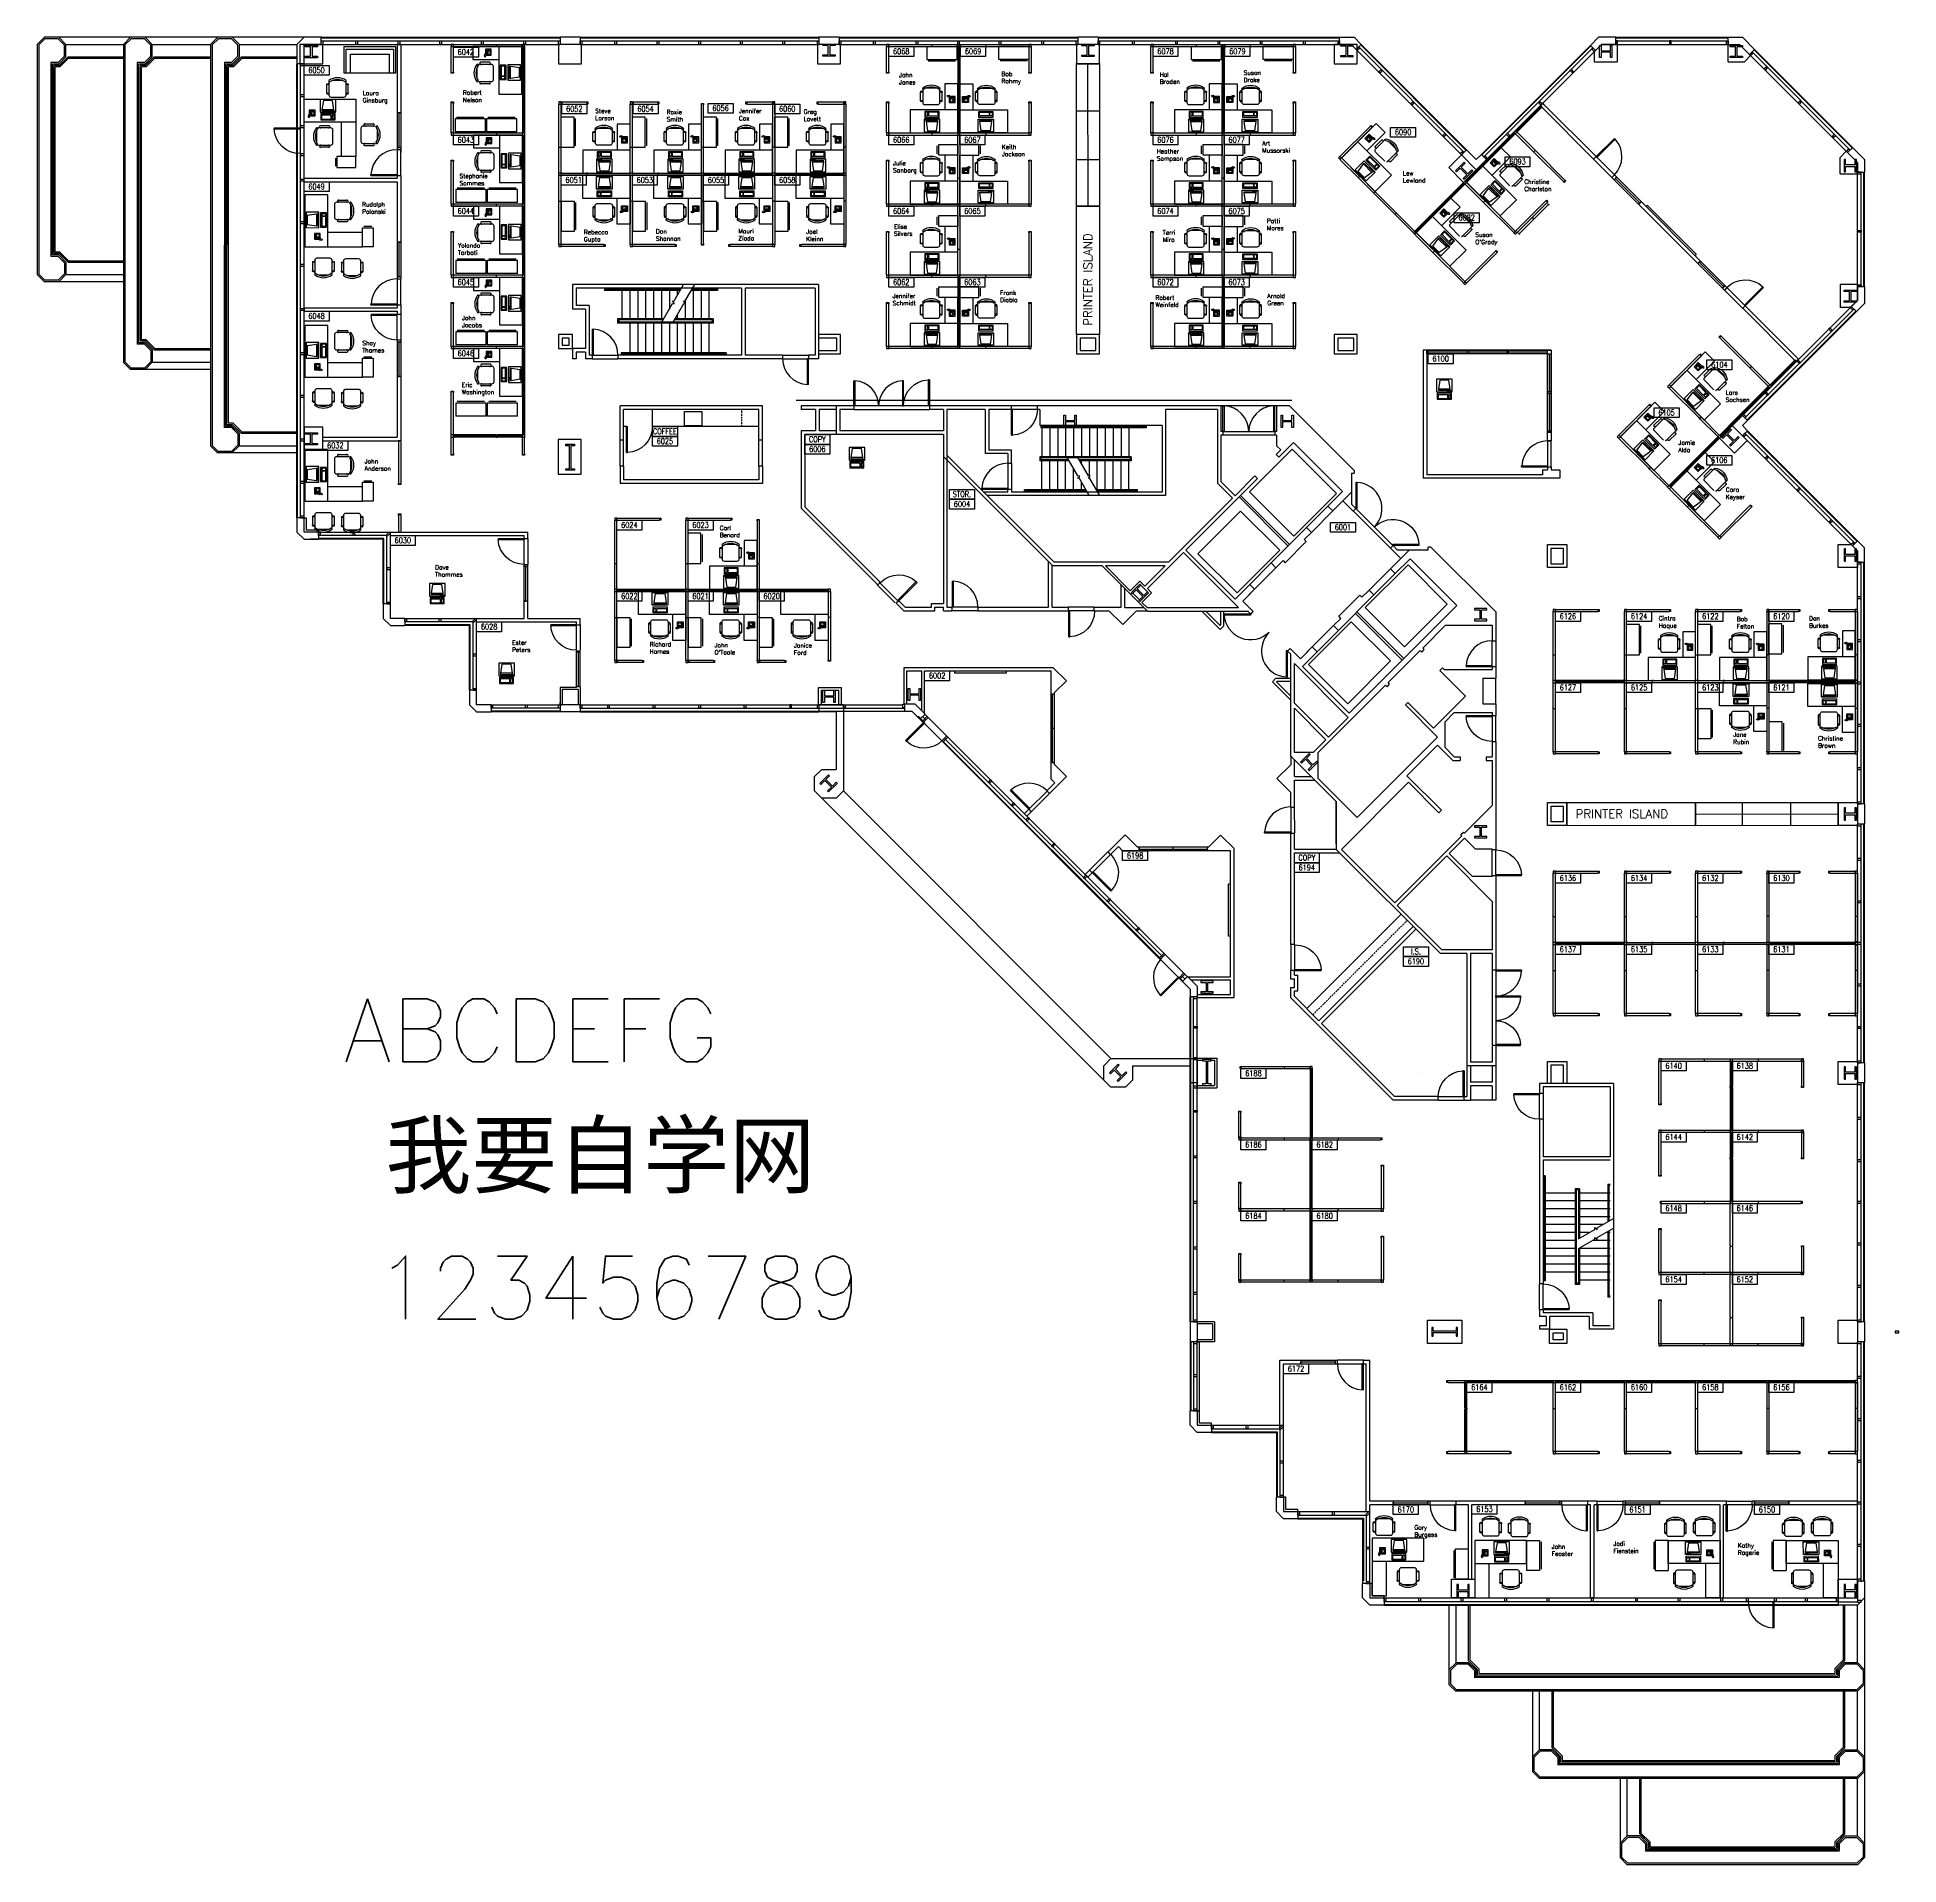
# Model space of a CAD drawing. Header units: millimetres. Extents: x 489553527 to 489553786, y 110504148 to 110504403.
import ezdxf
from ezdxf.enums import TextEntityAlignment as Align

# ---------------------------------------------------------------- set-up
doc = ezdxf.new("R2010")
doc.units = ezdxf.units.MM
doc.linetypes.add('HIDDEN', pattern=[0.375, 0.25, -0.125])
for name, color, linetype in [('A-DOOR-TRIM-3D', 7, 'Continuous'), ('CHAIRS', 4, 'Continuous'), ('CPU', 6, 'Continuous'), ('E-B-CORE', 8, 'Continuous'), ('E-B-ELEV', 8, 'Continuous'), ('E-B-FURR', 6, 'Continuous'), ('E-B-GLAZ', 8, 'Continuous'), ('E-B-MULL', 8, 'Continuous'), ('E-B-SHEL', 2, 'Continuous'), ('E-C-HEAD', 5, 'Continuous'), ('E-F-CASE', 4, 'Continuous'), ('E-F-DOOR', 3, 'Continuous'), ('E-F-PLMB', 2, 'Continuous'), ('E-F-SILL', 8, 'Continuous'), ('E-F-STAIR', 8, 'Continuous'), ('E-F-TERR', 4, 'Continuous'), ('E-S-COLM', 8, 'Continuous'), ('EMPLOYEE', 1, 'Continuous'), ('FILE_CABINETS', 1, 'Continuous'), ('FURNITURE', 3, 'Continuous'), ('IDOORE', 2, 'Continuous'), ('IWALLE', 3, 'Continuous'), ('PANELS_201', 6, 'Continuous'), ('PHONES', 4, 'Continuous'), ('PRINTER_ISLAND', 7, 'Continuous'), ('RMNUM', 40, 'Continuous')]:
    doc.layers.add(name, color=color, linetype=linetype)
doc.styles.add('ARCHITXT', font='simplex.shx')
doc.styles.add('ROMANS', font='romans', dxfattribs={"width": 0.75, "height": 8})
doc.dimstyles.new('RGA1-8', dxfattribs={"dimscale": 96, "dimtxt": 0.0938, "dimasz": 0.125, "dimexe": 0.09375, "dimexo": 0.125, "dimgap": 0.0625, "dimtad": 1, "dimdec": 6, "dimrnd": 0.5, "dimzin": 3, "dimdsep": 46, "dimlunit": 4, "dimtxsty": 'ARCHITXT', "dimcen": 0.1875, "dimdle": 0.09375, "dimclrd": 256, "dimclre": 256, "dimadec": 0, "dimazin": 0, "dimtfac": 1, "dimtdec": 6, "dimtmove": 2, "dimatfit": 3, "dimfxl": 0, "dimtolj": 1, "dimtzin": 3, "dimarcsym": 0})

# ---------------------------------------------------------------- blocks, each defined once
blk = doc.blocks.new('DR-36')
for p, q in [((0, 36), (0, 0)), ((0, 36), (1.5, 36)), ((1.5, 36), (1.5, 0)), ((0, 0), (1.5, 0))]:
    blk.add_line(p, q)
blk.add_arc((0, 0), 36, 0, 87.6141)
blk = doc.blocks.new('DOOR')
for p, q in [((23.430248, -26.001126), (23.430248, -62.225809)), ((25.177282, -26.001126), (23.430248, -26.001126)), ((25.177282, -62.225809), (25.177282, -26.001126)), ((23.902282, -62.225809), (25.177282, -62.225809))]:
    blk.add_line(p, q)
blk.add_arc((25.177282, -26.001126), 36.224684, 135, 267.984193)
blk = doc.blocks.new('DR-69P')
for points in [[(1.5, 0), (0, 0), (0, 34.5), (1.5, 34.5)], [(67.5, 0), (69, 0), (69, 34.5), (67.5, 34.5)]]:
    blk.add_lwpolyline(points, close=True)
for centre, start, end in [((0, 0), 0, 87.5104), ((69, 0), 92.4896, 180)]:
    blk.add_arc(centre, 34.5, start, end)
blk = doc.blocks.new('DR-72P')
for points in [[(1.5, 0), (0, 0), (0, 36), (1.5, 36)], [(70.5, 0), (72, 0), (72, 36), (70.5, 36)]]:
    blk.add_lwpolyline(points, close=True)
for centre, start, end in [((0, 0), 0, 87.6141), ((72, 0), 92.3859, 180)]:
    blk.add_arc(centre, 36, start, end)
blk = doc.blocks.new('RMNUM')
at = {"layer": 'RMNUM'}
blk.add_lwpolyline([(-16.33354, 6.674702), (18.388073, 6.674702), (18.388073, -6.982766), (-16.33354, -6.982766), (-16.33354, 6.674702)], dxfattribs=at)
at = {"layer": 'RMNUM', "style": 'ROMANS', "width": 0.75}
blk.add_attdef('NUMBER', text='', height=8, dxfattribs=at).set_placement((1.027267, 0.114097), align=Align.MIDDLE_CENTER)
blk = doc.blocks.new('DESK2')
for p, q in [((33, 0), (-33, 0)), ((-33, 0), (-33, -68)), ((33, -32), (33, 0)), ((-33, -32), (33, -32)), ((-15, -68), (-15, -32)), ((-33, -68), (-15, -68))]:
    blk.add_line(p, q)
blk = doc.blocks.new('CHAIR7')
for p, q in [((0, 9), (0, -9)), ((20, 12), (3, 12)), ((5.1, 15), (17.9, 15)), ((23, -7.4), (23, 7.4)), ((3, -12), (20, -12)), ((5.1, -15), (17.9, -15))]:
    blk.add_line(p, q)
for centre, radius, start, end in [((3, 9), 3, 90, 180), ((5.6, 13.5), 1.56, 73.7398, 286.2602), ((17.4, 13.5), 1.56, 253.7398, 106.2602), ((20, 9), 3, 62.4156, 90), ((22.3, 11.1), 1.1, 53.3099, 212.0274), ((4.8, 0), 19.6, 327.5758, 32.4242), ((7, 0), 20, 323.1301, 36.8699), ((3, -9), 3, 180, 270), ((5.6, -13.5), 1.56, 73.7398, 286.2602), ((17.4, -13.5), 1.56, 253.7398, 106.2602), ((20, -9), 3, 270, 297.5844), ((22.3, -11.1), 1.1, 147.9726, 306.6901)]:
    blk.add_arc(centre, radius, start, end)
blk = doc.blocks.new('RECTANG')
for p, q in [((1, 1), (0, 1)), ((0, 1), (0, 0)), ((0, 0), (1, 0)), ((1, 0), (1, 1))]:
    blk.add_line(p, q)
blk = doc.blocks.new('IBMAT', base_point=(61, 306))
for p, q in [((75, 307), (75, 306)), ((81, 307), (75, 307)), ((81, 306), (81, 307))]:
    blk.add_line(p, q)
at = {"xscale": 21, "yscale": 17, "zscale": 21}
blk.add_blockref('RECTANG', (61, 306), dxfattribs=at)
blk = doc.blocks.new('KEYBOARD', base_point=(60, 294))
for p, xscale, yscale, zscale in [((60, 294), 19, 8, 19), ((61, 295), 13, 5, 13), ((75, 295), 3, 5, 3)]:
    blk.add_blockref('RECTANG', p, dxfattribs=dict(xscale=xscale, yscale=yscale, zscale=zscale))
blk = doc.blocks.new('COMPUTER')
for p, q in [((-6.6, 16.2), (-8.5, 3.5)), ((-8.5, 3.5), (-8.5, 2)), ((8, 3.5), (-8.5, 3.5)), ((-8.5, 2), (8, 2)), ((6.1, 16.2), (-6.6, 16.2)), ((8, 3.5), (6.1, 16.2)), ((8, 2), (8, 3.5))]:
    blk.add_line(p, q)
at = {"xscale": 1.033846153846154, "yscale": 1.033846153846154, "zscale": 1.033846153846154}
for name, p in [('IBMAT', (-10.9, 0)), ('KEYBOARD', (-10, -10.5))]:
    blk.add_blockref(name, p, dxfattribs=at)
blk = doc.blocks.new('FNPHONE')
for p, q in [((-9.1, 0.2), (-9.7, 0)), ((-8.9, 0.6), (-9.5, 0.4)), ((-8.7, 1), (-9.3, 0.8)), ((-8.5, 1.4), (-9.1, 1.2)), ((-8.3, 1.8), (-8.9, 1.6)), ((-7.1, 0.6), (-7.5, -0.6)), ((-7.3, 6.5), (-7.3, 1.5)), ((-6.3, 6.5), (-6.3, 1.5)), ((-3.9, 4.8), (-3.9, 4.8)), ((-3.9, 3.9), (-3.9, 3.9)), ((-3.9, 3), (-3.9, 3)), ((-3.9, 2), (-3.9, 2)), ((-2.9, 4.8), (-2.9, 4.8)), ((-2.9, 3.9), (-2.9, 3.9)), ((-2.9, 3), (-2.9, 3)), ((-2.9, 2), (-2.9, 2)), ((-2, 4.8), (-2, 4.8)), ((-2, 3.9), (-2, 3.9)), ((-2, 3), (-2, 3)), ((-2, 2), (-2, 2)), ((-9.3, -0.2), (-9.9, -0.4)), ((-9.3, -0.6), (-9.9, -0.8)), ((-9.3, -1), (-9.9, -1.2)), ((-9.3, -1.4), (-9.9, -1.6)), ((-9.1, -1.8), (-9.7, -2)), ((-8.9, -2.2), (-9.5, -2.4)), ((-8.4, -2.5), (-9, -2.7)), ((-7.9, -2), (-8.5, -2.2)), ((-7.7, -1.6), (-8.3, -1.8)), ((-7.5, -1.2), (-8.1, -1.4)), ((-7.3, -0.8), (-7.9, -1))]:
    blk.add_line(p, q)
for centre, start, end in [((-6.8, 6.5), 298.4915, 241.5085), ((-6.8, 1.5), 118.4915, 61.5085)]:
    blk.add_arc(centre, 1.05, start, end)
for p, xscale, yscale, zscale in [((-8.2, 0), 8.20528234483245, 8.104073169521023, 8.20528234483245), ((-4.8, 1.3), 3.75, 4.375, 3.75), ((-4, 6.7), 2.03125, 0.46875, 2.03125)]:
    blk.add_blockref('RECTANG', p, dxfattribs=dict(xscale=xscale, yscale=yscale, zscale=zscale))
blk = doc.blocks.new('DESK3')
for p, q in [((72, 0), (0, 0)), ((0, 0), (0, -80)), ((72, -32), (72, 0)), ((0, -32), (72, -32)), ((20, -80), (20, -32)), ((0, -80), (20, -80))]:
    blk.add_line(p, q)
blk = doc.blocks.new('FC15X27A')
for p, q in [((7.53125, 0), (-7.53125, 0)), ((-7.53125, 0), (-7.53125, -26.5)), ((7.53125, -26.5), (7.53125, 0)), ((-7.53125, -26.5), (7.53125, -26.5)), ((-5.53125, -28.5), (5.53125, -28.5))]:
    blk.add_line(p, q)
blk = doc.blocks.new('FC42X18D')
for p, q in [((-21, 0), (-21, -18)), ((-21, 0), (21, 0)), ((21, -18), (21, 0)), ((-21, -18), (21, -18)), ((-19, -20), (19, -20))]:
    blk.add_line(p, q)
blk = doc.blocks.new('SOFA2')
for p, q in [((-36, 0), (-36, -36)), ((36, 0), (-36, 0)), ((36, -36), (36, 0)), ((-33, -36), (-33, -3)), ((-33, -3), (33, -3)), ((-27, -36), (-27, -10)), ((-27, -10), (27, -10)), ((27, -10), (27, -36)), ((33, -3), (33, -36)), ((-36, -36), (36, -36))]:
    blk.add_line(p, q)
blk = doc.blocks.new('*D20')
at = {"lineweight": -2, "transparency": 16777216}
for p, q in [((489553736.92, 110504379.21), (489553733, 110504375.29)), ((489553736.87, 110504379.44), (489553737.08, 110504379.24)), ((489553732.77, 110504375.34), (489553732.97, 110504375.13))]:
    blk.add_line(p, q, dxfattribs=at)
at = {"transparency": 16777216}
for points in [[(489553736.91, 110504379.23), (489553736.94, 110504379.2), (489553737.01, 110504379.3)], [(489553732.98, 110504375.3), (489553733.01, 110504375.27), (489553732.91, 110504375.2)]]:
    blk.add_solid(points, dxfattribs=at)
at = {"layer": 'Defpoints', "color": 0, "transparency": 16777216}
for p in [(489553736.78, 110504379.53), (489553732.68, 110504375.43), (489553732.91, 110504375.2)]:
    blk.add_point(p, dxfattribs=at)
at = {"color": 0, "lineweight": -3, "transparency": 16777216, "insert": (489553734.87, 110504377.34), "char_height": 0.0938, "attachment_point": 5, "rotation": 45, "style": 'ARCHITXT'}
blk.add_mtext('\\A1;6"', dxfattribs=at)

msp = doc.modelspace()

# ---------------------------------------------------------------- linework, layer by layer
for p, q in [((489553633.5997519, 110504343.8696724), (489553633.5997519, 110504343.8696724)), ((489553718.9670796, 110504258.5023449), (489553718.9670796, 110504258.5023449))]:
    msp.add_line(p, q)
at = {"layer": 'A-DOOR-TRIM-3D'}
for p, q in [((489553608.4951391, 110504346.3981165), (489553608.4951391, 110504346.3981165, 9.75)), ((489553608.9951391, 110504346.3981165), (489553608.9951391, 110504346.3981165, 9.75))]:
    msp.add_line(p, q, dxfattribs=at)
at = {"layer": 'E-B-CORE'}
for p, q in [((489553635.5061564, 110504368.1370992), (489553601.3061564, 110504368.1370992)), ((489553601.3061564, 110504368.1370992), (489553601.3061564, 110504364.7370992)), ((489553624.8061564, 110504367.6370992), (489553601.8061564, 110504367.6370992)), ((489553601.8061564, 110504367.6370992), (489553601.8061564, 110504365.2370992)), ((489553624.8061564, 110504367.6370992), (489553624.8061564, 110504358.3370992)), ((489553635.0061564, 110504367.6370992), (489553625.3061564, 110504367.6370992)), ((489553625.3061564, 110504367.6370992), (489553625.3061564, 110504358.3370992)), ((489553635.0061564, 110504367.6370992), (489553635.0061564, 110504358.3370992)), ((489553635.5061564, 110504368.1370992), (489553635.5061564, 110504357.8370992)), ((489553603.1061563, 110504364.7370992), (489553601.3061564, 110504364.7370992)), ((489553603.6061563, 110504365.2370992), (489553601.8061564, 110504365.2370992)), ((489553603.1061563, 110504364.7370992), (489553603.1061563, 110504359.2370992)), ((489553603.6061563, 110504365.2370992), (489553603.6061563, 110504358.3370992)), ((489553603.1061563, 110504359.2370992), (489553601.3061564, 110504359.2370992)), ((489553601.3061564, 110504359.2370992), (489553601.3061564, 110504357.8370992)), ((489553638.0561564, 110504360.6981165), (489553635.5061564, 110504360.6981165)), ((489553638.0561564, 110504358.9981165), (489553638.0561564, 110504360.6981165)), ((489553601.8061564, 110504357.8370992), (489553601.3061564, 110504357.8370992)), ((489553603.1061563, 110504358.7370992), (489553601.8061564, 110504358.7370992)), ((489553601.8061564, 110504358.7370992), (489553601.8061564, 110504357.8370992)), ((489553603.1061563, 110504358.7370992), (489553603.1061563, 110504357.8370992)), ((489553604.0061564, 110504357.8370992), (489553603.1061563, 110504357.8370992)), ((489553604.0061564, 110504358.3370992), (489553603.6061563, 110504358.3370992)), ((489553604.0061564, 110504358.3370992), (489553604.0061564, 110504357.8370992)), ((489553624.8061564, 110504358.3370992), (489553607.6061563, 110504358.3370992)), ((489553607.6061563, 110504358.3370992), (489553607.6061563, 110504357.8370992)), ((489553630.5061564, 110504357.8370992), (489553607.6061563, 110504357.8370992)), ((489553630.5061564, 110504358.3370992), (489553625.3061564, 110504358.3370992)), ((489553630.5061564, 110504358.3370992), (489553630.5061564, 110504357.8370992)), ((489553635.0061564, 110504358.3370992), (489553634.1061563, 110504358.3370992)), ((489553634.1061563, 110504358.3370992), (489553634.1061563, 110504357.8370992)), ((489553635.5061564, 110504357.8370992), (489553634.1061563, 110504357.8370992)), ((489553635.5061564, 110504358.9981165), (489553638.0561564, 110504358.9981165)), ((489553637.9561564, 110504351.2981165), (489553637.9561564, 110504347.2981165)), ((489553640.4061564, 110504351.2981165), (489553637.9561564, 110504351.2981165)), ((489553638.4561564, 110504350.7981165), (489553638.4561564, 110504347.7981165)), ((489553640.4061564, 110504350.7981165), (489553638.4561564, 110504350.7981165)), ((489553640.4061564, 110504351.2981165), (489553640.4061564, 110504350.7981165)), ((489553653.3561563, 110504351.2981165), (489553650.9061564, 110504351.2981165)), ((489553650.9061564, 110504351.2981165), (489553650.9061564, 110504350.7981165)), ((489553652.8561563, 110504350.7981165), (489553650.9061564, 110504350.7981165)), ((489553652.8561563, 110504350.7981165), (489553652.8561563, 110504347.7981165)), ((489553662.3311564, 110504351.2981165), (489553653.3561563, 110504351.2981165)), ((489553658.6561564, 110504350.7981165), (489553653.3561563, 110504350.7981165)), ((489553653.3561563, 110504350.7981165), (489553653.3561563, 110504344.4481165)), ((489553658.6561564, 110504350.7981165), (489553658.6561564, 110504344.6370992)), ((489553659.1561564, 110504350.7981165), (489553659.1561564, 110504345.1370992)), ((489553662.3311564, 110504350.7981165), (489553659.1561564, 110504350.7981165)), ((489553662.3311564, 110504350.7981165), (489553662.3311564, 110504351.2981165)), ((489553691.4576391, 110504351.2981165), (489553665.9311564, 110504351.2981165)), ((489553665.9311564, 110504350.7981165), (489553665.9311564, 110504351.2981165)), ((489553666.2561564, 110504350.7981165), (489553665.9311564, 110504350.7981165)), ((489553666.2561564, 110504350.7981165), (489553666.2561564, 110504348.5370992)), ((489553683.7576391, 110504350.7981165), (489553683.7576391, 110504338.7981165)), ((489553690.9576391, 110504350.7981165), (489553683.7576391, 110504350.7981165)), ((489553690.9576391, 110504350.7981165), (489553690.9576391, 110504340.5400111)), ((489553691.4576391, 110504351.2981165), (489553691.4576391, 110504347.6981165)), ((489553700.9889679, 110504351.2981165), (489553699.1951391, 110504351.2981165)), ((489553699.1951391, 110504351.2981165), (489553699.1951391, 110504347.6981165)), ((489553709.9951391, 110504342.2919453), (489553700.9889679, 110504351.2981165)), ((489553652.8561563, 110504347.2981165), (489553637.9561564, 110504347.2981165)), ((489553652.8561563, 110504347.7981165), (489553638.4561564, 110504347.7981165)), ((489553652.8561563, 110504347.2981165), (489553652.8561563, 110504344.2410097)), ((489553683.2576391, 110504348.5370992), (489553666.2561564, 110504348.5370992)), ((489553683.2576391, 110504348.5370992), (489553683.2576391, 110504339.2981165)), ((489553691.7263891, 110504347.6981165), (489553691.4576391, 110504347.6981165)), ((489553691.4576391, 110504347.1981165), (489553691.4576391, 110504340.7471179)), ((489553691.7263891, 110504347.1981165), (489553691.4576391, 110504347.1981165)), ((489553691.7263891, 110504347.6981165), (489553691.7263891, 110504347.1981165)), ((489553699.1951391, 110504347.6981165), (489553698.9263891, 110504347.6981165)), ((489553698.9263891, 110504347.6981165), (489553698.9263891, 110504347.1981165)), ((489553699.1951391, 110504347.1981165), (489553698.9263891, 110504347.1981165)), ((489553699.1951391, 110504347.1981165), (489553699.1951391, 110504345.7375399)), ((489553699.5034422, 110504344.1606355), (489553701.5519564, 110504346.2091497)), ((489553701.5519564, 110504346.2091497), (489553708.3755369, 110504339.3855693)), ((489553668.0600669, 110504329.0370992), (489553652.8561563, 110504344.2410097)), ((489553668.2671736, 110504329.5370992), (489553653.3561563, 110504344.4481165)), ((489553661.8090233, 110504344.6370992), (489553658.6561564, 110504344.6370992)), ((489553662.3090233, 110504345.1370992), (489553659.1561564, 110504345.1370992)), ((489553661.8090233, 110504344.6370992), (489553661.8090233, 110504343.2981165)), ((489553662.3090233, 110504343.2981165), (489553662.3090233, 110504345.1370992)), ((489553699.1498888, 110504344.5141889), (489553699.7841895, 110504345.1484896)), ((489553699.5034422, 110504344.1606355), (489553699.1498888, 110504344.5141889)), ((489553699.1951391, 110504345.7375399), (489553699.7841895, 110504345.1484896)), ((489553661.8090233, 110504343.2981165), (489553662.3090233, 110504343.2981165)), ((489553686.5847367, 110504331.24193), (489553696.5335937, 110504341.1907871)), ((489553693.4202284, 110504338.7845285), (489553696.1800404, 110504341.5443405)), ((489553696.5335937, 110504341.1907871), (489553696.1800404, 110504341.5443405)), ((489553709.5951391, 110504341.9258195), (489553709.9951391, 110504341.9258195)), ((489553709.5951391, 110504341.9258195), (489553709.5951391, 110504337.6063618)), ((489553709.9951391, 110504342.2919453), (489553709.9951391, 110504341.9258195)), ((489553661.8090233, 110504339.2981165), (489553658.5061564, 110504339.2981165)), ((489553683.7576391, 110504338.7981165), (489553659.0061564, 110504338.7981165)), ((489553661.8090233, 110504339.2981165), (489553661.8090233, 110504339.6981165)), ((489553661.8090233, 110504339.6981165), (489553662.3090233, 110504339.6981165)), ((489553662.3090233, 110504339.6981165), (489553662.3090233, 110504339.2981165)), ((489553683.2576391, 110504339.2981165), (489553662.3090233, 110504339.2981165)), ((489553684.1727991, 110504329.5370992), (489553693.0666749, 110504338.4309751)), ((489553690.9576391, 110504340.5400111), (489553693.0666749, 110504338.4309751)), ((489553691.4576391, 110504340.7471179), (489553693.4202284, 110504338.7845285)), ((489553706.3270227, 110504337.3370551), (489553708.3755369, 110504339.3855693)), ((489553706.9987741, 110504336.6653037), (489553709.5951391, 110504339.2616687)), ((489553706.3270227, 110504337.3370551), (489553706.9987741, 110504336.6653037)), ((489553708.4139323, 110504338.0804618), (489553709.8393012, 110504336.6554079)), ((489553709.5951391, 110504337.6063618), (489553710.1928546, 110504337.0089613)), ((489553709.8393012, 110504336.6554079), (489553710.1928546, 110504337.0089613)), ((489553698.426049, 110504329.4360814), (489553703.3571742, 110504334.3672066)), ((489553703.0301373, 110504332.6966669), (489553704.0289255, 110504333.6954552)), ((489553703.3571742, 110504334.3672066), (489553704.0289255, 110504333.6954552)), ((489553681.2245594, 110504325.8817528), (489553686.2311833, 110504330.8883766)), ((489553686.2311833, 110504330.8883766), (489553693.8824607, 110504323.2370992)), ((489553686.5847367, 110504331.24193), (489553693.4083171, 110504324.4183496)), ((489553700.3794315, 110504329.4802756), (489553703.31298, 110504332.4138241)), ((489553703.0301373, 110504332.6966669), (489553703.31298, 110504332.4138241)), ((489553715.0233436, 110504328.6407342), (489553717.6197085, 110504331.2370992)), ((489553715.0235799, 110504331.4913934), (489553715.3771333, 110504331.8449468)), ((489553716.4489487, 110504330.0663395), (489553715.0235799, 110504331.4913934)), ((489553715.9852958, 110504331.2370992), (489553715.3771333, 110504331.8449468)), ((489553720.2499852, 110504331.2370992), (489553715.9852958, 110504331.2370992)), ((489553720.2499852, 110504331.2370992), (489553720.2499852, 110504331.6370992)), ((489553720.6499852, 110504331.6370992), (489553720.2499852, 110504331.6370992)), ((489553729.6561564, 110504322.630928), (489553720.6499852, 110504331.6370992)), ((489553674.9260294, 110504329.0370992), (489553668.0600669, 110504329.0370992)), ((489553684.1727991, 110504329.5370992), (489553668.2671736, 110504329.5370992)), ((489553674.9260294, 110504329.0370992), (489553681.2178559, 110504322.7370992)), ((489553683.6727991, 110504329.0370992), (489553675.3872887, 110504329.0370992)), ((489553675.3872887, 110504329.0370992), (489553678.8379109, 110504325.5819943)), ((489553680.870547, 110504326.2348471), (489553683.6727991, 110504329.0370992)), ((489553698.426049, 110504329.4360814), (489553699.0978004, 110504328.76433)), ((489553699.0978004, 110504328.76433), (489553700.0965887, 110504329.7631183)), ((489553700.0965887, 110504329.7631183), (489553700.3794315, 110504329.4802756)), ((489553715.0233436, 110504328.6407342), (489553715.376897, 110504328.9942876)), ((489553715.6950949, 110504327.9689828), (489553715.0233436, 110504328.6407342)), ((489553715.6950949, 110504327.9689828), (489553717.7436092, 110504330.017497)), ((489553724.2489916, 110504323.5121146), (489553717.7436092, 110504330.017497)), ((489553680.1802319, 110504326.9260591), (489553678.8379109, 110504325.5819943)), ((489553680.180186, 110504326.926105), (489553680.8714642, 110504326.2339288)), ((489553680.180186, 110504326.5015653), (489553681.3821757, 110504325.299392)), ((489553680.2508967, 110504326.572276), (489553680.2508967, 110504326.572276)), ((489553681.2245594, 110504325.8817528), (489553681.8064396, 110504325.2991166)), ((489553693.4083171, 110504324.4183496), (489553695.4562005, 110504326.4662329)), ((489553693.4083171, 110504324.4183496), (489553695.4562005, 110504326.4662329)), ((489553694.4839287, 110504324.1504582), (489553696.1279519, 110504325.7944815)), ((489553695.1291636, 110504324.7956932), (489553696.1279519, 110504325.7944815)), ((489553695.4562005, 110504326.4662329), (489553696.1279519, 110504325.7944815)), ((489553695.4562005, 110504326.4662329), (489553696.1279519, 110504325.7944815)), ((489553711.0547068, 110504324.6720974), (489553712.053495, 110504325.6708857)), ((489553712.7252465, 110504324.9991343), (489553712.053495, 110504325.6708857)), ((489553679.1904943, 110504325.2290309), (489553679.8809081, 110504324.5381015)), ((489553679.8809081, 110504324.5381015), (489553680.109327, 110504324.3093859)), ((489553681.8063937, 110504325.2991626), (489553680.4618709, 110504323.956384)), ((489553680.4618709, 110504323.956384), (489553681.1802225, 110504323.2370992)), ((489553681.1802225, 110504323.2370992), (489553693.8824607, 110504323.2370992)), ((489553694.4839287, 110504324.1504582), (489553695.9399334, 110504322.6830759)), ((489553707.7941213, 110504320.0680091), (489553712.7252465, 110504324.9991343)), ((489553707.8383155, 110504322.0213916), (489553710.771864, 110504324.9549401)), ((489553709.2817718, 110504308.5448948), (489553724.2489916, 110504323.5121146)), ((489553711.0547068, 110504324.6720974), (489553710.771864, 110504324.9549401)), ((489553681.2178559, 110504322.7370992), (489553695.184111, 110504322.7370992)), ((489553691.3381137, 110504320.1915148), (489553688.7925293, 110504322.7370992)), ((489553691.3381137, 110504320.1915148), (489553688.7925293, 110504322.7370992)), ((489553691.3381137, 110504320.7572002), (489553689.3582147, 110504322.7370992)), ((489553691.4330885, 110504320.852175), (489553691.3381137, 110504320.7572002)), ((489553691.8330885, 110504320.6864895), (489553691.3381137, 110504320.1915148)), ((489553691.4330885, 110504320.852175), (489553691.4330885, 110504322.7370992)), ((489553691.8330885, 110504320.6864895), (489553691.8330885, 110504322.7370992)), ((489553695.184111, 110504322.7370992), (489553695.58638, 110504322.3295225)), ((489553695.58638, 110504322.3295225), (489553695.9399334, 110504322.6830759)), ((489553707.1223699, 110504320.7397605), (489553708.1211582, 110504321.7385488)), ((489553707.7941213, 110504320.0680091), (489553707.1223699, 110504320.7397605)), ((489553708.1211582, 110504321.7385488), (489553707.8383155, 110504322.0213916)), ((489553719.5053988, 110504317.6132969), (489553722.6695077, 110504320.7774058)), ((489553722.6695077, 110504320.7774058), (489553729.1561564, 110504320.7774058)), ((489553729.1561564, 110504320.7774058), (489553729.1561564, 110504318.6318214)), ((489553729.6561564, 110504322.630928), (489553729.6561564, 110504318.6318214)), ((489553702.5084981, 110504316.1258888), (489553704.1525214, 110504317.769912)), ((489553703.1537331, 110504316.7711237), (489553704.1525214, 110504317.769912)), ((489553704.8242728, 110504317.0981606), (489553704.1525214, 110504317.769912)), ((489553704.8242728, 110504317.0981606), (489553704.1525214, 110504317.769912)), ((489553729.1561564, 110504318.6318214), (489553729.6561564, 110504318.6318214)), ((489553701.1561564, 110504316.7493295), (489553700.7131919, 110504317.182647)), ((489553700.7163589, 110504317.1772784), (489553701.0699123, 110504317.5308318)), ((489553702.5084981, 110504316.1258888), (489553701.0628318, 110504317.540071)), ((489553701.1561564, 110504310.9391575), (489553701.1561564, 110504316.7493295)), ((489553701.6561564, 110504309.9479709), (489553701.6561564, 110504315.4628388)), ((489553709.1532876, 110504307.9662729), (489553701.6561564, 110504315.4628388)), ((489553702.7763895, 110504315.0502772), (489553704.8242728, 110504317.0981606)), ((489553702.7763895, 110504315.0502772), (489553704.8242728, 110504317.0981606)), ((489553714.6970727, 110504312.8049708), (489553719.1518454, 110504317.2597435)), ((489553719.3639774, 110504317.0476114), (489553719.1518454, 110504317.2597435)), ((489553719.3639774, 110504317.0476114), (489553719.7175308, 110504317.4011648)), ((489553719.7175308, 110504317.4011648), (489553719.5053988, 110504317.6132969)), ((489553699.1055467, 110504313.4140313), (489553698.610572, 110504312.9190565)), ((489553701.1561564, 110504310.3734721), (489553698.610572, 110504312.9190565)), ((489553701.1561564, 110504310.3734721), (489553698.610572, 110504312.9190565)), ((489553699.1055467, 110504313.4140313), (489553701.1561564, 110504313.4140313)), ((489553699.2712322, 110504313.0140313), (489553699.1762574, 110504312.9190565)), ((489553701.1561564, 110504310.9391575), (489553699.1762574, 110504312.9190565)), ((489553699.2712322, 110504313.0140313), (489553701.1561564, 110504313.0140313)), ((489553709.2817718, 110504308.5448948), (489553702.7763895, 110504315.0502772)), ((489553714.5556513, 110504312.2392853), (489553714.9092047, 110504312.5928387)), ((489553714.9092047, 110504312.5928387), (489553714.6970727, 110504312.8049708)), ((489553721.9095619, 110504314.502027), (489553722.2631153, 110504314.8555804)), ((489553725.478548, 110504310.9330407), (489553721.9095619, 110504314.502027)), ((489553722.4868743, 110504314.6318214), (489553722.2631153, 110504314.8555804)), ((489553722.4868743, 110504314.6318214), (489553729.1561564, 110504314.6318214)), ((489553727.8561563, 110504313.4318214), (489553727.8561563, 110504309.8318214)), ((489553727.8561563, 110504313.4318214), (489553729.6561564, 110504313.4318214)), ((489553729.1561564, 110504315.0318214), (489553729.6561564, 110504315.0318214)), ((489553729.1561564, 110504315.0318214), (489553729.1561564, 110504314.6318214)), ((489553729.6561564, 110504315.0318214), (489553729.6561564, 110504313.4318214)), ((489553701.1561564, 110504302.5870992), (489553701.1561564, 110504312.5093962)), ((489553701.1561564, 110504309.6823782), (489553701.1561564, 110504310.3734721)), ((489553704.9632632, 110504303.0711612), (489553714.3435193, 110504312.4514174)), ((489553714.5556513, 110504312.2392853), (489553714.3435193, 110504312.4514174)), ((489553717.1012357, 110504309.6937009), (489553717.454789, 110504310.0472543)), ((489553721.0237753, 110504306.478268), (489553717.454789, 110504310.0472543)), ((489553725.478548, 110504310.9330407), (489553721.0237753, 110504306.478268)), ((489553701.1561564, 110504302.5870992), (489553701.1561564, 110504308.9752714)), ((489553706.395571, 110504305.2085563), (489553701.6561564, 110504309.9479709)), ((489553706.0420177, 110504304.8550029), (489553701.6561564, 110504309.2408642)), ((489553701.6561564, 110504303.0711612), (489553701.6561564, 110504309.2408642)), ((489553706.395571, 110504305.2085563), (489553709.1532876, 110504307.9662729)), ((489553721.5560085, 110504305.2389282), (489553717.1012357, 110504309.6937009)), ((489553723.8844356, 110504308.6318214), (489553722.6116434, 110504307.3590292)), ((489553723.8844356, 110504308.6318214), (489553729.1561564, 110504308.6318214)), ((489553727.8561563, 110504309.8318214), (489553729.6561564, 110504309.8318214)), ((489553729.1561564, 110504308.6318214), (489553729.1561564, 110504308.2318214)), ((489553729.1561564, 110504308.2318214), (489553729.6561564, 110504308.2318214)), ((489553729.6561564, 110504309.8318214), (489553729.6561564, 110504308.2318214)), ((489553704.258176, 110504303.0711612), (489553706.0420177, 110504304.8550029)), ((489553710.3837213, 110504294.0666411), (489553721.5560085, 110504305.2389282)), ((489553722.6116434, 110504303.7590292), (489553722.6116434, 110504307.3590292)), ((489553707.4845835, 110504296.2586721), (489553701.1561564, 110504302.5870992)), ((489553704.258176, 110504303.0711612), (489553701.6561564, 110504303.0711612)), ((489553704.9632632, 110504299.4870992), (489553704.9632632, 110504303.0711612)), ((489553717.3133678, 110504299.8649167), (489553721.5560085, 110504304.1075573)), ((489553723.6773288, 110504301.986237), (489553721.5560085, 110504304.1075573)), ((489553723.8844356, 110504302.486237), (489553722.6116434, 110504303.7590292)), ((489553723.8844356, 110504302.486237), (489553724.720296, 110504302.486237)), ((489553724.720296, 110504302.486237), (489553724.720296, 110504301.986237)), ((489553728.320296, 110504302.486237), (489553728.320296, 110504301.986237)), ((489553728.320296, 110504302.486237), (489553729.1561564, 110504302.486237)), ((489553729.1561564, 110504304.6318214), (489553729.6561564, 110504304.6318214)), ((489553729.1561564, 110504304.6318214), (489553729.1561564, 110504302.486237)), ((489553729.6561564, 110504304.6318214), (489553729.6561564, 110504289.5370992)), ((489553722.1216938, 110504295.0565905), (489553717.3133678, 110504299.8649167)), ((489553723.6773288, 110504301.986237), (489553724.720296, 110504301.986237)), ((489553728.320296, 110504301.986237), (489553729.1561564, 110504301.986237)), ((489553729.1561564, 110504301.986237), (489553729.1561564, 110504295.727092)), ((489553710.3837213, 110504294.0666411), (489553704.9632632, 110504299.4870992)), ((489553708.1916903, 110504289.6118683), (489553717.5254998, 110504298.9456778)), ((489553721.7681405, 110504294.7030372), (489553717.5254998, 110504298.9456778)), ((489553707.4845835, 110504290.3189751), (489553707.4845835, 110504296.2586721)), ((489553707.4845835, 110504296.2586721), (489553707.4845835, 110504289.6118683)), ((489553721.7681405, 110504294.7030372), (489553722.1216938, 110504295.0565905)), ((489553725.3036743, 110504291.87461), (489553729.1561564, 110504295.727092)), ((489553724.8086997, 110504291.662478), (489553725.1622531, 110504292.0160314)), ((489553725.3036743, 110504291.87461), (489553725.1622531, 110504292.0160314)), ((489553721.9593527, 110504275.1370992), (489553707.4845835, 110504289.6118683)), ((489553715.6163115, 110504282.1872471), (489553708.1916903, 110504289.6118683)), ((489553715.6163115, 110504282.1872471), (489553724.950121, 110504291.5210566)), ((489553723.193393, 110504289.0572219), (489553725.3147134, 110504291.1785422)), ((489553724.950121, 110504291.5210566), (489553724.8086997, 110504291.662478)), ((489553725.3147134, 110504291.1785422), (489553726.8561563, 110504289.6370992)), ((489553729.1561564, 110504289.6370992), (489553726.8561563, 110504289.6370992)), ((489553729.1561564, 110504289.6370992), (489553729.1561564, 110504289.5370992)), ((489553729.6561564, 110504289.5370992), (489553729.1561564, 110504289.5370992)), ((489553715.9698648, 110504281.8336937), (489553722.8398396, 110504288.7036685)), ((489553722.8398396, 110504288.7036685), (489553729.1561564, 110504282.3873517)), ((489553723.193393, 110504289.0572219), (489553726.4135157, 110504285.8370992)), ((489553729.1561564, 110504285.8370992), (489553726.4135157, 110504285.8370992)), ((489553729.1561564, 110504285.9370992), (489553729.1561564, 110504285.8370992)), ((489553729.6561564, 110504285.9370992), (489553729.1561564, 110504285.9370992)), ((489553729.6561564, 110504285.9370992), (489553729.6561564, 110504272.8370992)), ((489553722.1664594, 110504275.6370992), (489553715.9698648, 110504281.8336937)), ((489553729.1561564, 110504282.3873517), (489553729.1561564, 110504275.6370992)), ((489553725.6561564, 110504275.1370992), (489553721.9593527, 110504275.1370992)), ((489553729.1561564, 110504275.6370992), (489553722.1664594, 110504275.6370992)), ((489553725.6561564, 110504275.1370992), (489553725.6561564, 110504259.5370992)), ((489553726.1561564, 110504275.1370992), (489553726.1561564, 110504260.0370992)), ((489553729.1561564, 110504275.1370992), (489553726.1561564, 110504275.1370992)), ((489553729.1561564, 110504275.1370992), (489553729.1561564, 110504272.8370992)), ((489553729.6561564, 110504272.8370992), (489553729.1561564, 110504272.8370992)), ((489553729.1561564, 110504262.3370992), (489553729.1561564, 110504260.0370992)), ((489553729.6561564, 110504262.3370992), (489553729.1561564, 110504262.3370992)), ((489553729.6561564, 110504262.3370992), (489553729.6561564, 110504259.5370992)), ((489553729.6561564, 110504259.5370992), (489553725.6561564, 110504259.5370992)), ((489553729.1561564, 110504260.0370992), (489553726.1561564, 110504260.0370992)), ((489553746.0561564, 110504257.0870992), (489553735.7561564, 110504257.0870992)), ((489553735.7561564, 110504257.0870992), (489553735.7561564, 110504255.6870992)), ((489553736.2561564, 110504255.6870992), (489553735.7561564, 110504255.6870992)), ((489553745.5561564, 110504256.5870992), (489553736.2561564, 110504256.5870992)), ((489553736.2561564, 110504256.5870992), (489553736.2561564, 110504255.6870992)), ((489553745.5561564, 110504256.5870992), (489553745.5561564, 110504246.8870992)), ((489553746.0561564, 110504257.0870992), (489553746.0561564, 110504222.8870992)), ((489553735.7561564, 110504252.0870992), (489553735.7561564, 110504229.1870992)), ((489553736.2561564, 110504252.0870992), (489553735.7561564, 110504252.0870992)), ((489553736.2561564, 110504252.0870992), (489553736.2561564, 110504246.8870992)), ((489553745.5561564, 110504246.8870992), (489553736.2561564, 110504246.8870992)), ((489553745.5561564, 110504246.3870992), (489553736.2561564, 110504246.3870992)), ((489553736.2561564, 110504246.3870992), (489553736.2561564, 110504229.1870992)), ((489553736.2561564, 110504229.1870992), (489553735.7561564, 110504229.1870992)), ((489553736.2561564, 110504225.5870992), (489553735.7561564, 110504225.5870992)), ((489553735.7561564, 110504225.5870992), (489553735.7561564, 110504224.6870992)), ((489553736.6561564, 110504224.6870992), (489553735.7561564, 110504224.6870992)), ((489553736.2561564, 110504225.5870992), (489553736.2561564, 110504225.1870992)), ((489553743.1561564, 110504225.1870992), (489553736.2561564, 110504225.1870992)), ((489553736.6561564, 110504224.6870992), (489553736.6561564, 110504223.3870992)), ((489553737.1561564, 110504224.6870992), (489553737.1561564, 110504222.8870992)), ((489553742.6561564, 110504224.6870992), (489553737.1561564, 110504224.6870992)), ((489553742.6561564, 110504224.6870992), (489553742.6561564, 110504222.8870992)), ((489553743.1561564, 110504225.1870992), (489553743.1561564, 110504223.3870992)), ((489553736.6561564, 110504223.3870992), (489553735.7561564, 110504223.3870992)), ((489553735.7561564, 110504223.3870992), (489553735.7561564, 110504222.8870992)), ((489553737.1561564, 110504222.8870992), (489553735.7561564, 110504222.8870992)), ((489553746.0561564, 110504222.8870992), (489553742.6561564, 110504222.8870992)), ((489553745.5561564, 110504223.3870992), (489553743.1561564, 110504223.3870992))]:
    msp.add_line(p, q, dxfattribs=at)
for points in [[(489553601.3061564, 110504361.1981165), (489553599.3561563, 110504361.1981165), (489553599.3561563, 110504359.2370992), (489553601.3061564, 110504359.2370992)], [(489553600.8061564, 110504360.6981165), (489553599.8561563, 110504360.6981165), (489553599.8561563, 110504359.7370992), (489553600.8061564, 110504359.7370992)], [(489553739.5561564, 110504222.8870992), (489553739.5561564, 110504220.9370992), (489553737.1561564, 110504220.9370992), (489553737.1561564, 110504222.8870992)], [(489553739.0561564, 110504222.3870992), (489553739.0561564, 110504221.4370992), (489553737.6561564, 110504221.4370992), (489553737.6561564, 110504222.3870992)]]:
    msp.add_lwpolyline(points, close=True, dxfattribs=at)
for points in [[(489553638.5561564, 110504361.1981165), (489553635.5061564, 110504361.1981165)], [(489553635.5061564, 110504358.4981165), (489553638.5561564, 110504358.4981165), (489553638.5561564, 110504361.1981165)]]:
    msp.add_lwpolyline(points, dxfattribs=at)
at = {"layer": 'E-B-ELEV'}
for p, q in [((489553700.7855456, 110504331.795578), (489553693.9619651, 110504338.6191584)), ((489553700.9976776, 110504332.00771), (489553694.1740972, 110504338.8312905)), ((489553710.1536179, 110504322.4275057), (489553716.6590003, 110504315.9221233)), ((489553710.3657499, 110504322.6396377), (489553716.8711323, 110504316.1342553))]:
    msp.add_line(p, q, dxfattribs=at)
for points in [[(489553695.4235557, 110504339.3267857), (489553701.5873117, 110504333.1630296), (489553707.5270087, 110504339.1027266), (489553701.3632526, 110504345.2664826)], [(489553688.2345105, 110504330.723527), (489553694.1742074, 110504336.6632239), (489553699.6308568, 110504331.2065747), (489553693.6911598, 110504325.2668777)], [(489553716.9777188, 110504317.7726226), (489553711.5210695, 110504323.2292719), (489553717.4607665, 110504329.1689688), (489553722.9174157, 110504323.7123196)], [(489553709.0815669, 110504309.8764707), (489553715.0212638, 110504315.8161676), (489553709.5646146, 110504321.2728169), (489553703.6249176, 110504315.3331199)]]:
    msp.add_lwpolyline(points, close=True, dxfattribs=at)
at = {"layer": 'E-B-FURR'}
for p, q in [((489553566.3561563, 110504401.5370992), (489553599.5561564, 110504401.5370992)), ((489553577.4082165, 110504401.5370992), (489553576.8997891, 110504401.5370992)), ((489553576.9082165, 110504401.5370992), (489553576.9082165, 110504386.5331444)), ((489553577.4082165, 110504401.5370992), (489553577.4082165, 110504386.5331444)), ((489553602.3561563, 110504401.5370992), (489553635.5561564, 110504401.5370992)), ((489553638.3561563, 110504401.5370992), (489553671.5561564, 110504401.5370992)), ((489553674.3561563, 110504401.5370992), (489553707.9561564, 110504401.5370992)), ((489553710.2490495, 110504400.8299924), (489553724.9055467, 110504386.1734953)), ((489553744.3581411, 110504401.5370992), (489553728.37037, 110504385.5370992)), ((489553744.3581411, 110504401.5370992), (489553761.9561564, 110504401.5370992)), ((489553746.5561564, 110504401.5370992), (489553746.5561564, 110504399.1370992)), ((489553764.2490495, 110504400.8299924), (489553779.2490495, 110504385.8299924)), ((489553563.9619837, 110504335.7370992), (489553563.9619837, 110504398.8370992)), ((489553743.3561563, 110504400.5228856), (489553743.3561563, 110504399.1370992)), ((489553743.3561563, 110504399.1370992), (489553746.5561564, 110504399.1370992)), ((489553761.9561564, 110504399.1370992), (489553764.2490495, 110504399.1370992)), ((489553764.2490495, 110504399.1370992), (489553765.0954962, 110504399.9835458)), ((489553735.9354474, 110504393.1051202), (489553735.8382202, 110504393.007893)), ((489553736.0503523, 110504392.795761), (489553735.8382202, 110504393.007893)), ((489553743.2628413, 110504385.5832718), (489553736.0503523, 110504392.795761)), ((489553736.0945464, 110504393.2642192), (489553736.1917736, 110504393.3614464)), ((489553736.4039057, 110504393.1493144), (489553736.1917736, 110504393.3614464)), ((489553743.6163948, 110504385.9368252), (489553736.4039057, 110504393.1493144)), ((489553771.9258263, 110504393.1532157), (489553771.5722729, 110504393.5067691)), ((489553576.9082165, 110504387.2183547), (489553577.4082165, 110504387.2183547)), ((489553576.9082165, 110504386.9183547), (489553577.4082165, 110504386.9183547)), ((489553777.5561564, 110504385.8299924), (489553778.402603, 110504386.676439)), ((489553777.5561564, 110504383.5370992), (489553777.5561564, 110504385.8299924)), ((489553563.9644787, 110504382.9331444), (489553576.9082165, 110504382.9331444)), ((489553563.9644787, 110504382.4233668), (489553563.9644787, 110504382.9233668)), ((489553563.9644787, 110504382.4331444), (489553576.9082165, 110504382.4331444)), ((489553576.9082165, 110504383.3183547), (489553576.9082165, 110504382.9331444)), ((489553576.9082165, 110504383.3183547), (489553577.4082165, 110504383.3183547)), ((489553576.9082165, 110504382.4331444), (489553576.9082165, 110504368.9488018)), ((489553577.4082165, 110504383.3183547), (489553577.4082165, 110504368.9488018)), ((489553723.1377798, 110504384.4057284), (489553725.1883894, 110504382.3551187)), ((489553761.4538011, 110504367.3923122), (489553745.8084258, 110504383.0376874)), ((489553761.8073544, 110504367.7458656), (489553746.1619792, 110504383.3912408)), ((489553779.9561564, 110504365.9514259), (489553779.9561564, 110504383.5370992)), ((489553757.535174, 110504372.3604393), (489553750.7469488, 110504379.1486644)), ((489553576.9082165, 110504368.9488018), (489553577.4082165, 110504368.9488018)), ((489553779.9561564, 110504368.1369542), (489553777.5404643, 110504368.1369542)), ((489553777.5404643, 110504368.1369542), (489553777.5404643, 110504364.9369542)), ((489553563.9619837, 110504364.9342538), (489553576.9082165, 110504364.9342538)), ((489553563.9619837, 110504364.9301882), (489553563.9619837, 110504364.4301882)), ((489553563.9619837, 110504364.4342538), (489553576.9082165, 110504364.4342538)), ((489553576.9082165, 110504365.3488018), (489553577.4082165, 110504365.3488018)), ((489553576.9082165, 110504365.3488018), (489553576.9082165, 110504364.9342538)), ((489553576.9082165, 110504364.4342538), (489553576.9082165, 110504364.0488018)), ((489553577.4082165, 110504365.3488018), (489553577.4082165, 110504364.0488018)), ((489553779.9561564, 110504365.9514259), (489553763.9561564, 110504349.9513128)), ((489553771.4240067, 110504357.4221066), (489553763.9993855, 110504364.8467278)), ((489553771.7775601, 110504357.77566), (489553764.3529389, 110504365.2002812)), ((489553778.9561564, 110504364.9369542), (489553777.5404643, 110504364.9369542)), ((489553576.9082165, 110504364.0488018), (489553577.4082165, 110504364.0488018)), ((489553576.8915107, 110504360.4460473), (489553577.3915107, 110504360.4460473)), ((489553576.9082165, 110504360.4488018), (489553576.9082165, 110504346.9342538)), ((489553576.9082165, 110504360.4488018), (489553577.4082165, 110504360.4488018)), ((489553577.4082165, 110504360.4488018), (489553577.4082165, 110504346.4342538)), ((489553719.5652028, 110504359.0071629), (489553719.5652028, 110504341.2071629)), ((489553720.0652028, 110504359.0071629), (489553719.5652028, 110504359.0071629)), ((489553737.3652028, 110504359.0071629), (489553720.0652028, 110504359.0071629)), ((489553720.0652028, 110504359.0071629), (489553720.0652028, 110504341.7071629)), ((489553736.8652028, 110504358.5071629), (489553720.0652028, 110504358.5071629)), ((489553736.8652028, 110504358.5071629), (489553736.8652028, 110504347.6071629)), ((489553737.3652028, 110504359.0071629), (489553737.3652028, 110504347.6071629)), ((489553771.5212339, 110504357.5193338), (489553771.4240067, 110504357.4221066)), ((489553771.6803329, 110504357.6784328), (489553771.7775601, 110504357.77566)), ((489553627.6951391, 110504351.2981165), (489553607.8951391, 110504351.2981165)), ((489553607.8951391, 110504346.4981165), (489553607.8951391, 110504351.2981165)), ((489553627.1951391, 110504350.7981165), (489553608.3951391, 110504350.7981165)), ((489553608.3951391, 110504346.4981165), (489553608.3951391, 110504350.7981165)), ((489553627.1951391, 110504346.4981165), (489553627.1951391, 110504350.7981165)), ((489553627.6951391, 110504346.4981165), (489553627.6951391, 110504351.2981165)), ((489553637.8951391, 110504351.2981165), (489553633.0951391, 110504351.2981165)), ((489553633.0951391, 110504351.2981165), (489553633.0951391, 110504350.7981165)), ((489553635.0951391, 110504350.7981165), (489553633.0951391, 110504350.7981165)), ((489553635.0951391, 110504350.7981165), (489553635.0951391, 110504347.7981165)), ((489553635.5951391, 110504350.7981165), (489553635.5951391, 110504347.7981165)), ((489553637.8951391, 110504350.7981165), (489553635.5951391, 110504350.7981165)), ((489553566.5672643, 110504346.9342538), (489553576.9082165, 110504346.9342538)), ((489553566.5672643, 110504346.4342538), (489553577.4082165, 110504346.4342538)), ((489553608.3951391, 110504346.4981165), (489553607.8951391, 110504346.4981165)), ((489553627.6951391, 110504346.4981165), (489553627.1951391, 110504346.4981165)), ((489553635.0951391, 110504347.7981165), (489553633.0951391, 110504347.7981165)), ((489553633.0951391, 110504347.7981165), (489553633.0951391, 110504337.0388357)), ((489553637.8951391, 110504347.2981165), (489553633.5951391, 110504347.2981165)), ((489553633.5951391, 110504347.2981165), (489553633.5951391, 110504337.2459425)), ((489553637.8951391, 110504347.7981165), (489553635.5951391, 110504347.7981165)), ((489553736.8652028, 110504346.4071629), (489553736.8652028, 110504347.6071629)), ((489553736.8652028, 110504346.4071629), (489553736.8652028, 110504347.6071629)), ((489553736.8652028, 110504346.4071629), (489553737.3652028, 110504346.4071629)), ((489553737.3652028, 110504347.6071629), (489553737.3652028, 110504346.4071629)), ((489553737.3652028, 110504347.6071629), (489553737.3652028, 110504346.4071629)), ((489553762.8601409, 110504344.6833672), (489553760.7741759, 110504346.7693322)), ((489553779.2490495, 110504331.8299924), (489553764.6279078, 110504346.4511342)), ((489553563.9648679, 110504345.1024124), (489553566.5672643, 110504345.1024124)), ((489553652.8561563, 110504344.2410097), (489553652.8561563, 110504323.7981165)), ((489553653.3561563, 110504344.2410097), (489553653.3561563, 110504323.2981165)), ((489553607.8951391, 110504342.8981165), (489553607.8951391, 110504340.4981165)), ((489553608.3951391, 110504342.8981165), (489553607.8951391, 110504342.8981165)), ((489553608.3951391, 110504342.8981165), (489553608.3951391, 110504340.9981165)), ((489553627.1951391, 110504342.8981165), (489553627.1951391, 110504340.9981165)), ((489553627.6951391, 110504342.8981165), (489553627.1951391, 110504342.8981165)), ((489553627.6951391, 110504342.8981165), (489553627.6951391, 110504340.4981165)), ((489553738.5652028, 110504341.2071629), (489553719.5652028, 110504341.2071629)), ((489553736.1652028, 110504341.7071629), (489553720.0652028, 110504341.7071629)), ((489553736.1652028, 110504342.4071629), (489553736.1652028, 110504341.7071629)), ((489553736.1652028, 110504342.4071629), (489553736.8652028, 110504342.4071629)), ((489553736.8652028, 110504342.8071629), (489553736.8652028, 110504342.4071629)), ((489553736.8652028, 110504342.8071629), (489553737.3652028, 110504342.8071629)), ((489553737.3652028, 110504342.8071629), (489553737.3652028, 110504342.4071629)), ((489553737.3652028, 110504342.4071629), (489553738.5652028, 110504342.4071629)), ((489553738.5652028, 110504342.4071629), (489553738.5652028, 110504341.2071629)), ((489553627.6951391, 110504340.4981165), (489553607.8951391, 110504340.4981165)), ((489553627.1951391, 110504340.9981165), (489553608.3951391, 110504340.9981165)), ((489553633.0951391, 110504337.0388357), (489553643.7490172, 110504326.3849575)), ((489553633.5951391, 110504337.2459425), (489553644.103693, 110504326.7373886)), ((489553565.9561564, 110504333.7370992), (489553575.7970574, 110504333.7370992)), ((489553575.8198954, 110504333.7370992), (489553595.0561564, 110504333.7370992)), ((489553575.9561564, 110504323.7370992), (489553575.9561564, 110504333.5780002)), ((489553595.0561564, 110504332.8370992), (489553595.0561564, 110504333.7370992)), ((489553575.9561564, 110504333.2370992), (489553594.5561564, 110504333.2370992)), ((489553594.5561564, 110504332.8370992), (489553594.5561564, 110504333.2370992)), ((489553594.5561564, 110504332.8370992), (489553595.0561564, 110504332.8370992)), ((489553594.5561564, 110504321.7370992), (489553594.5561564, 110504329.2370992)), ((489553594.5561564, 110504329.2370992), (489553595.0561564, 110504329.2370992)), ((489553595.0561564, 110504321.7370992), (489553595.0561564, 110504329.2370992)), ((489553667.4867013, 110504323.2981165), (489553667.4867013, 110504329.6097505)), ((489553667.9867013, 110504323.2981165), (489553667.9867013, 110504329.1572955)), ((489553779.9561564, 110504295.9370992), (489553779.9561564, 110504329.5370992)), ((489553644.116039, 110504326.7496564), (489553643.7490172, 110504326.3849575)), ((489553677.5867013, 110504323.2981165), (489553677.5867013, 110504326.3729709)), ((489553678.0867013, 110504323.2447779), (489553678.0867013, 110504325.8723214)), ((489553646.6535298, 110504324.196004), (489553646.2946145, 110504323.8393603)), ((489553646.2946145, 110504323.8393603), (489553647.3358583, 110504322.7981165)), ((489553646.6492903, 110504324.1917913), (489553647.5429651, 110504323.2981165)), ((489553647.5440209, 110504323.2981165), (489553651.1806768, 110504323.2981165)), ((489553651.1806768, 110504323.7981165), (489553652.8561563, 110504323.7981165)), ((489553651.1806768, 110504323.2981165), (489553651.1806768, 110504323.7981165)), ((489553651.6806768, 110504322.7862545), (489553651.6806768, 110504323.2981165)), ((489553651.6806768, 110504323.2981165), (489553652.8806767, 110504323.2981165)), ((489553652.8806767, 110504322.7862545), (489553652.8806767, 110504323.2981165)), ((489553653.3561563, 110504323.2981165), (489553654.044544, 110504323.2981165)), ((489553654.044544, 110504323.3189281), (489553654.044544, 110504322.7981165)), ((489553657.6539699, 110504323.3189281), (489553657.6539699, 110504322.7981165)), ((489553657.6539699, 110504323.2981165), (489553667.4867013, 110504323.2981165)), ((489553667.9867013, 110504323.2981165), (489553670.2329084, 110504323.2981165)), ((489553670.2329084, 110504322.7682169), (489553670.2329084, 110504323.2981165)), ((489553673.8329084, 110504322.7682169), (489553673.8329084, 110504323.2981165)), ((489553673.8329084, 110504323.2981165), (489553677.5867013, 110504323.2981165)), ((489553678.0867013, 110504323.2447779), (489553680.7108358, 110504323.2447779)), ((489553577.9561564, 110504321.7370992), (489553587.7970574, 110504321.7370992)), ((489553587.7970574, 110504321.7370992), (489553594.5561564, 110504321.7370992)), ((489553587.9561564, 110504311.7370992), (489553587.9561564, 110504321.5780002)), ((489553587.9561564, 110504321.2370992), (489553601.8561563, 110504321.2370992)), ((489553595.0561564, 110504321.7370992), (489553602.3561563, 110504321.7370992)), ((489553601.8561563, 110504320.8370992), (489553601.8561563, 110504321.2370992)), ((489553601.8561563, 110504320.8370992), (489553602.3561563, 110504320.8370992)), ((489553602.3561563, 110504320.8370992), (489553602.3561563, 110504321.7370992)), ((489553647.3369142, 110504322.7981165), (489553651.6806768, 110504322.7981165)), ((489553652.8806767, 110504322.7981165), (489553654.044544, 110504322.7981165)), ((489553657.6539699, 110504322.7981165), (489553670.2329084, 110504322.7981165)), ((489553673.8329084, 110504322.7981165), (489553675.8844399, 110504322.7981165)), ((489553675.8844399, 110504322.7981165), (489553677.8065393, 110504320.8760172)), ((489553677.8063452, 110504320.875823), (489553679.6752993, 110504322.7447772)), ((489553681.2101879, 110504322.7447772), (489553679.6752993, 110504322.7447772)), ((489553601.8561563, 110504312.1370992), (489553601.8561563, 110504317.2370992)), ((489553601.8561563, 110504317.2370992), (489553602.3561563, 110504317.2370992)), ((489553602.3561563, 110504312.1370992), (489553602.3561563, 110504317.2370992)), ((489553647.395027, 110504309.8002988), (489553647.395027, 110504314.9222542)), ((489553647.395027, 110504314.9222542), (489553668.0871808, 110504314.9222542)), ((489553647.7950271, 110504309.8002988), (489553647.7950271, 110504314.4222542)), ((489553647.7950271, 110504314.4222542), (489553649.8529324, 110504314.4222542)), ((489553649.8529324, 110504308.8942882), (489553649.8529324, 110504314.4222542)), ((489553650.2529324, 110504308.4945578), (489553650.2529324, 110504314.4222542)), ((489553650.2529324, 110504314.4222542), (489553667.7808068, 110504314.4222542)), ((489553654.398244, 110504314.3949971), (489553654.398244, 110504314.0949971)), ((489553661.598244, 110504314.0949971), (489553654.398244, 110504314.0949971)), ((489553661.598244, 110504314.3949971), (489553661.598244, 110504314.0949971)), ((489553667.7808068, 110504314.4222542), (489553667.7808068, 110504299.4222542)), ((489553668.0871808, 110504314.9222542), (489553669.9543349, 110504313.0551002)), ((489553668.2808068, 110504311.3815721), (489553669.9543349, 110504313.0551002)), ((489553599.5561564, 110504312.1370992), (489553599.5561564, 110504309.7370992)), ((489553601.8561563, 110504312.1370992), (489553599.5561564, 110504312.1370992)), ((489553599.8561563, 110504311.8370992), (489553599.8561563, 110504309.7370992)), ((489553602.0561564, 110504311.8370992), (489553599.8561563, 110504311.8370992)), ((489553602.0561564, 110504311.8370992), (489553602.0561564, 110504309.7370992)), ((489553602.3561563, 110504312.1370992), (489553602.3561563, 110504309.7370992)), ((489553635.4950271, 110504309.7370992), (489553635.4950271, 110504312.1370992)), ((489553635.4950271, 110504312.1370992), (489553638.6950271, 110504312.1370992)), ((489553635.895027, 110504309.7370992), (489553635.895027, 110504311.7370992)), ((489553635.895027, 110504311.7370992), (489553638.2950271, 110504311.7370992)), ((489553638.2950271, 110504309.7370992), (489553638.2950271, 110504311.7370992)), ((489553638.6950271, 110504309.7370992), (489553638.6950271, 110504312.1370992)), ((489553668.2808068, 110504311.3815721), (489553668.2808068, 110504301.4738983)), ((489553589.9561564, 110504309.7370992), (489553599.7970574, 110504309.7370992)), ((489553602.3561563, 110504309.7370992), (489553647.2293576, 110504309.7370992)), ((489553650.2943745, 110504308.4234052), (489553686.7734189, 110504271.9443608)), ((489553701.1561564, 110504302.5870992), (489553701.1561564, 110504301.3749633)), ((489553669.9772361, 110504299.7714093), (489553667.6140397, 110504297.3962903)), ((489553668.2808068, 110504301.4738983), (489553669.9772361, 110504299.7714093)), ((489553699.2316806, 110504299.4504876), (489553701.1561564, 110504301.3749633)), ((489553701.6561564, 110504299.7286615), (489553701.6561564, 110504302.0870992)), ((489553701.6561564, 110504299.7286615), (489553704.0145941, 110504299.7286615)), ((489553667.2454816, 110504297.7589225), (489553667.6140397, 110504297.3962903)), ((489553668.354092, 110504298.848969), (489553667.2576271, 110504297.7469723)), ((489553667.7808068, 110504299.4222542), (489553668.354092, 110504298.848969)), ((489553701.1561564, 110504297.5260118), (489553699.2316806, 110504299.4504876)), ((489553701.1561564, 110504295.4748685), (489553701.1561564, 110504297.5260118)), ((489553701.6561564, 110504295.4748685), (489553701.6561564, 110504299.2286615)), ((489553701.6561564, 110504299.2286615), (489553704.5145941, 110504299.2286615)), ((489553664.7062143, 110504295.1811119), (489553664.1229124, 110504294.5948673)), ((489553665.0748287, 110504294.844269), (489553664.4756811, 110504294.2420985)), ((489553664.7206107, 110504295.1927918), (489553665.0748287, 110504294.844269)), ((489553701.1262568, 110504295.4748685), (489553701.6561564, 110504295.4748685)), ((489553701.1262568, 110504291.8748685), (489553701.6561564, 110504291.8748685)), ((489553701.1561564, 110504276.3978022), (489553701.1561564, 110504291.8748685)), ((489553701.6561564, 110504289.6286615), (489553701.6561564, 110504291.8748685)), ((489553779.9561564, 110504259.9370992), (489553779.9561564, 110504293.1370992)), ((489553678.1272669, 110504291.6213786), (489553675.7521479, 110504289.2581821)), ((489553676.1147799, 110504288.8896241), (489553675.7521479, 110504289.2581821)), ((489553677.2048266, 110504289.9982344), (489553676.1028299, 110504288.9017695)), ((489553677.7781118, 110504289.4249492), (489553677.2048266, 110504289.9982344)), ((489553692.7781118, 110504289.4249492), (489553677.7781118, 110504289.4249492)), ((489553679.8297559, 110504289.9249492), (489553678.1272669, 110504291.6213786)), ((489553679.6421691, 110504290.1118683), (489553678.1272669, 110504291.6213786)), ((489553689.7374297, 110504289.9249492), (489553679.8297559, 110504289.9249492)), ((489553689.7374297, 110504289.9249492), (489553691.4109578, 110504291.5984773)), ((489553693.2781118, 110504289.7313232), (489553691.4109578, 110504291.5984773)), ((489553692.7781118, 110504271.8970748), (489553692.7781118, 110504289.4249492)), ((489553693.2781118, 110504269.0391695), (489553693.2781118, 110504289.7313232)), ((489553701.6561564, 110504289.6286615), (489553707.5153354, 110504289.6286615)), ((489553673.1842416, 110504286.710408), (489553672.5885019, 110504286.1116627)), ((489553673.1842416, 110504286.710408), (489553673.5404181, 110504286.3610644)), ((489553701.6561564, 110504276.3978022), (489553701.6561564, 110504289.1286615)), ((489553701.6561564, 110504289.1286615), (489553707.9677904, 110504289.1286615)), ((489553672.9454466, 110504285.7685023), (489553672.5969238, 110504286.1227204)), ((489553673.5404181, 110504286.3610644), (489553672.9412706, 110504285.758894)), ((489553692.4781117, 110504277.5707764), (489553692.4781117, 110504284.7707764)), ((489553692.7781118, 110504284.7707764), (489553692.4781117, 110504284.7707764)), ((489553705.0728706, 110504265.768211), (489553718.2005558, 110504278.8958961)), ((489553692.7781118, 110504277.5707764), (489553692.4781117, 110504277.5707764)), ((489553701.6769679, 110504276.3978022), (489553701.1561564, 110504276.3978022)), ((489553705.426424, 110504265.4146576), (489553718.5541092, 110504278.5423427)), ((489553686.8504153, 110504271.8970748), (489553692.7781118, 110504271.8970748)), ((489553687.2501458, 110504271.4970748), (489553692.7781118, 110504271.4970748)), ((489553692.7781118, 110504269.4391695), (489553692.7781118, 110504271.4970748)), ((489553701.1442943, 110504271.633935), (489553701.6561564, 110504271.633935)), ((489553701.1561564, 110504271.633935), (489553701.1561564, 110504272.7978022)), ((489553701.6769679, 110504272.7978022), (489553701.1561564, 110504272.7978022)), ((489553701.6561564, 110504272.133935), (489553701.6561564, 110504272.7978022)), ((489553701.6561564, 110504272.133935), (489553702.1561564, 110504272.133935)), ((489553701.6561564, 110504270.433935), (489553701.6561564, 110504271.633935)), ((489553702.1561564, 110504269.933935), (489553702.1561564, 110504272.133935)), ((489553688.1561564, 110504269.4391695), (489553692.7781118, 110504269.4391695)), ((489553688.1561564, 110504269.0391695), (489553693.2781118, 110504269.0391695)), ((489553688.1561564, 110504223.9370992), (489553688.1561564, 110504268.8735)), ((489553701.1442943, 110504270.433935), (489553701.6561564, 110504270.433935)), ((489553701.1561564, 110504268.9788743), (489553701.1561564, 110504270.433935)), ((489553715.3968756, 110504254.7370992), (489553701.1561564, 110504268.9778184)), ((489553701.6561564, 110504269.1859811), (489553701.6561564, 110504269.933935)), ((489553701.6561564, 110504269.933935), (489553702.1561564, 110504269.933935)), ((489553705.0728706, 110504265.768211), (489553701.6561564, 110504269.1849252)), ((489553715.6039824, 110504255.2370992), (489553705.426424, 110504265.4146576)), ((489553688.1561564, 110504260.6075348), (489553690.8561563, 110504260.6075348)), ((489553688.1561564, 110504260.6075348), (489553688.1561564, 110504260.3075348)), ((489553688.1561564, 110504260.3075348), (489553688.9061564, 110504260.3075348)), ((489553690.1061563, 110504260.3075348), (489553690.5561564, 110504260.3075348)), ((489553690.5561564, 110504260.3075348), (489553690.5561564, 110504256.7666636)), ((489553690.8561563, 110504260.6075348), (489553690.8561563, 110504256.4666636)), ((489553725.6561564, 110504259.5370992), (489553725.6561564, 110504255.2370992)), ((489553726.1561564, 110504259.5370992), (489553726.1561564, 110504257.2370992)), ((489553729.1561564, 110504259.5370992), (489553729.1561564, 110504257.2370992)), ((489553729.6561564, 110504259.5370992), (489553729.6561564, 110504254.7370992)), ((489553737.3561563, 110504259.6370992), (489553739.0561564, 110504259.6370992)), ((489553737.3561563, 110504257.0801387), (489553737.3561563, 110504259.6370992)), ((489553739.0561564, 110504259.6370992), (489553739.0561564, 110504257.0801387)), ((489553688.1561564, 110504256.7666636), (489553690.5561564, 110504256.7666636)), ((489553688.1561564, 110504256.7666636), (489553688.1561564, 110504256.4666636)), ((489553688.1561564, 110504256.4666636), (489553690.8561563, 110504256.4666636)), ((489553729.1561564, 110504257.2370992), (489553726.1561564, 110504257.2370992)), ((489553729.1561564, 110504256.7370992), (489553726.1561564, 110504256.7370992)), ((489553726.1561564, 110504256.7370992), (489553726.1561564, 110504254.7370992)), ((489553729.1561564, 110504256.7370992), (489553729.1561564, 110504254.7370992)), ((489553779.9561564, 110504223.9370992), (489553779.9561564, 110504257.1370992)), ((489553721.6561564, 110504254.7370992), (489553715.3968756, 110504254.7370992)), ((489553721.6561564, 110504255.2370992), (489553715.6039824, 110504255.2370992)), ((489553721.6561564, 110504254.7370992), (489553721.6561564, 110504255.2370992)), ((489553725.2561564, 110504255.2370992), (489553725.6561564, 110504255.2370992)), ((489553725.2561564, 110504254.7370992), (489553725.2561564, 110504255.2370992)), ((489553725.2561564, 110504254.7370992), (489553726.1561564, 110504254.7370992)), ((489553729.6561564, 110504254.7370992), (489553729.1561564, 110504254.7370992)), ((489553690.5561564, 110504223.9370992), (489553688.1561564, 110504223.9370992)), ((489553690.2561564, 110504223.6370992), (489553688.1561564, 110504223.6370992)), ((489553690.2561564, 110504223.6370992), (489553690.2561564, 110504221.4370992)), ((489553690.5561564, 110504223.9370992), (489553690.5561564, 110504221.1370992)), ((489553690.2561564, 110504221.4370992), (489553688.1561564, 110504221.4370992)), ((489553690.5561564, 110504221.1370992), (489553688.1561564, 110504221.1370992)), ((489553779.9561564, 110504187.9370992), (489553779.9561564, 110504221.1370992)), ((489553699.6561564, 110504218.5772747), (489553707.6612897, 110504218.5772747)), ((489553699.6561564, 110504209.0370992), (489553699.6561564, 110504218.5772747)), ((489553700.1561564, 110504218.0772747), (489553707.6612897, 110504218.0772747)), ((489553700.1561564, 110504209.3780002), (489553700.1561564, 110504218.0772747)), ((489553707.6612897, 110504218.0772747), (489553707.6612897, 110504218.5772747)), ((489553711.2612897, 110504218.5772747), (489553712.1612897, 110504218.5772747)), ((489553711.2612897, 110504218.0772747), (489553711.2612897, 110504218.5772747)), ((489553711.2612897, 110504218.0772747), (489553711.6612897, 110504218.0772747)), ((489553711.6612897, 110504197.5370992), (489553711.6612897, 110504218.0772747)), ((489553712.1612897, 110504198.9891593), (489553712.1612897, 110504218.5772747)), ((489553690.1561564, 110504209.5370992), (489553699.9970574, 110504209.5370992)), ((489553700.1561564, 110504199.5370992), (489553700.1561564, 110504209.3780002)), ((489553720.5561564, 110504198.9891593), (489553712.1612897, 110504198.9891593)), ((489553720.5561564, 110504198.4891593), (489553720.5561564, 110504198.9891593)), ((489553738.867859, 110504198.9891593), (489553724.1561564, 110504198.9891593)), ((489553724.1561564, 110504198.4891593), (489553724.1561564, 110504198.9891593)), ((489553738.8651045, 110504198.4724535), (489553738.8651045, 110504198.9724535)), ((489553738.867859, 110504198.4891593), (489553738.867859, 110504198.9891593)), ((489553742.467859, 110504198.4891593), (489553742.467859, 110504198.9891593)), ((489553743.767859, 110504198.9891593), (489553742.467859, 110504198.9891593)), ((489553743.767859, 110504198.4891593), (489553743.767859, 110504198.9891593)), ((489553761.7374119, 110504198.9891593), (489553747.367859, 110504198.9891593)), ((489553747.367859, 110504198.4891593), (489553747.367859, 110504198.9891593)), ((489553761.7374119, 110504198.4891593), (489553761.7374119, 110504198.9891593)), ((489553779.9561564, 110504198.9891593), (489553765.3374119, 110504198.9891593)), ((489553765.3374119, 110504198.4891593), (489553765.3374119, 110504198.9891593)), ((489553765.6374119, 110504198.4891593), (489553765.6374119, 110504198.9891593)), ((489553779.9561564, 110504198.9891593), (489553779.9561564, 110504198.4807319)), ((489553702.1561564, 110504197.5370992), (489553711.9970574, 110504197.5370992)), ((489553712.1561564, 110504187.5370992), (489553712.1561564, 110504197.3780002)), ((489553720.5561564, 110504198.4891593), (489553712.1612897, 110504198.4891593)), ((489553712.1612897, 110504197.3623351), (489553712.1612897, 110504198.4891593)), ((489553725.8585318, 110504198.4891593), (489553724.1561564, 110504198.4891593)), ((489553725.8585318, 110504188.1482071), (489553725.8585318, 110504198.4891593)), ((489553726.3585318, 110504188.1482071), (489553726.3585318, 110504198.4891593)), ((489553738.867859, 110504198.4891593), (489553726.3585318, 110504198.4891593)), ((489553742.8533109, 110504198.4891593), (489553742.467859, 110504198.4891593)), ((489553742.8533109, 110504185.5429265), (489553742.8533109, 110504198.4891593)), ((489553743.3533109, 110504185.5429265), (489553743.3533109, 110504198.4891593)), ((489553743.767859, 110504198.4891593), (489553743.3533109, 110504198.4891593)), ((489553760.8522016, 110504198.4891593), (489553747.367859, 110504198.4891593)), ((489553760.8522016, 110504185.5454215), (489553760.8522016, 110504198.4891593)), ((489553761.3522016, 110504185.5454215), (489553761.3522016, 110504198.4891593)), ((489553761.7374119, 110504198.4891593), (489553761.3522016, 110504198.4891593)), ((489553779.9561564, 110504198.4891593), (489553765.3374119, 110504198.4891593)), ((489553723.5214696, 110504185.5458108), (489553723.5214696, 110504188.1482071)), ((489553714.1561564, 110504185.5429265), (489553777.2561564, 110504185.5429265)), ((489553743.3492454, 110504185.5429265), (489553742.8492454, 110504185.5429265)), ((489553760.842424, 110504185.5454215), (489553761.342424, 110504185.5454215))]:
    msp.add_line(p, q, dxfattribs=at)
for points in [[(489553566.5672643, 110504401.5370992), (489553563.3672643, 110504401.5370992), (489553563.3672643, 110504398.8370992), (489553566.5672643, 110504398.8370992)], [(489553602.5561564, 110504401.5370992), (489553599.3561563, 110504401.5370992), (489553599.3561563, 110504398.8370992), (489553602.5561564, 110504398.8370992)], [(489553638.5561564, 110504401.5370992), (489553635.3561563, 110504401.5370992), (489553635.3561563, 110504398.8370992), (489553638.5561564, 110504398.8370992)], [(489553674.5561564, 110504401.5370992), (489553671.3561563, 110504401.5370992), (489553671.3561563, 110504398.8370992), (489553674.5561564, 110504398.8370992)], [(489553710.4081486, 110504401.5370992), (489553707.2081486, 110504401.5370992), (489553707.2081486, 110504398.8370992), (489553710.4081486, 110504398.8370992)], [(489553674.5561564, 110504361.1981165), (489553671.3561563, 110504361.1981165), (489553671.3561563, 110504358.4981165), (489553674.5561564, 110504358.4981165)], [(489553674.0561564, 110504360.6981165), (489553671.8561563, 110504360.6981165), (489553671.8561563, 110504358.9981165), (489553674.0561564, 110504358.9981165)], [(489553710.4081486, 110504361.1981165), (489553707.2081486, 110504361.1981165), (489553707.2081486, 110504358.4981165), (489553710.4081486, 110504358.4981165)], [(489553709.9081486, 110504360.6981165), (489553707.7081486, 110504360.6981165), (489553707.7081486, 110504358.9981165), (489553709.9081486, 110504358.9981165)], [(489553602.4951391, 110504346.5981165), (489553599.2951391, 110504346.5981165), (489553599.2951391, 110504341.7981165), (489553602.4951391, 110504341.7981165)], [(489553739.5561564, 110504331.9890914), (489553739.5561564, 110504328.7890914), (489553736.8561563, 110504328.7890914), (489553736.8561563, 110504331.9890914)], [(489553739.0561564, 110504331.4890914), (489553739.0561564, 110504329.2890914), (489553737.3561563, 110504329.2890914), (489553737.3561563, 110504331.4890914)], [(489553739.5561564, 110504296.1370992), (489553739.5561564, 110504292.9370992), (489553736.8561563, 110504292.9370992), (489553736.8561563, 110504296.1370992)], [(489553739.0561564, 110504295.6370992), (489553739.0561564, 110504293.4370992), (489553737.3561563, 110504293.4370992), (489553737.3561563, 110504295.6370992)], [(489553779.9561564, 110504296.1370992), (489553779.9561564, 110504292.9370992), (489553777.2561564, 110504292.9370992), (489553777.2561564, 110504296.1370992)], [(489553779.9561564, 110504260.1370992), (489553779.9561564, 110504256.9370992), (489553777.2561564, 110504256.9370992), (489553777.2561564, 110504260.1370992)], [(489553724.9561564, 110504224.1370992), (489553724.9561564, 110504220.9370992), (489553720.1561564, 110504220.9370992), (489553720.1561564, 110504224.1370992)], [(489553779.9561564, 110504224.1370992), (489553779.9561564, 110504220.9370992), (489553777.2561564, 110504220.9370992), (489553777.2561564, 110504224.1370992)], [(489553779.9561564, 110504188.1482071), (489553779.9561564, 110504184.9482071), (489553777.2561564, 110504184.9482071), (489553777.2561564, 110504188.1482071)]]:
    msp.add_lwpolyline(points, close=True, dxfattribs=at)
for points in [[(489553761.9561564, 110504399.1370992), (489553761.9561564, 110504401.5370992), (489553763.5419428, 110504401.5370992), (489553764.2490495, 110504400.8299924)], [(489553723.1377798, 110504384.4057284), (489553724.9055467, 110504386.1734953)], [(489553726.9560826, 110504384.1229594), (489553724.905473, 110504386.1735691)], [(489553743.6163948, 110504385.9368252), (489553743.2628413, 110504385.5832718)], [(489553777.5561564, 110504383.5370992), (489553779.9561564, 110504383.5370992), (489553779.9561564, 110504385.1228856), (489553779.2490495, 110504385.8299924)], [(489553725.1883894, 110504382.3551187), (489553726.9561564, 110504384.1228856)], [(489553746.1619792, 110504383.3912408), (489553745.8084258, 110504383.0376874)], [(489553750.7469488, 110504379.1486644), (489553750.5899564, 110504378.9916719)], [(489553757.535174, 110504372.3604393), (489553757.3781815, 110504372.2034468)], [(489553761.8073544, 110504367.7458656), (489553761.4538011, 110504367.3923122)], [(489553764.3529389, 110504365.2002812), (489553763.9993855, 110504364.8467278)], [(489553566.5672643, 110504348.3370992), (489553563.9648679, 110504348.3370992), (489553563.9648679, 110504345.1024124)], [(489553566.5672643, 110504345.1024124), (489553566.5672643, 110504348.3370992)], [(489553760.7741759, 110504346.7693322), (489553762.5419428, 110504348.5370992)], [(489553762.5419428, 110504348.5370992), (489553764.6279078, 110504346.4511342)], [(489553762.8601409, 110504344.6833672), (489553764.6279078, 110504346.4511342)], [(489553563.9561564, 110504335.7370992), (489553564.2561564, 110504335.7370992), (489553564.2561564, 110504334.0370992), (489553565.9561564, 110504334.0370992), (489553565.9561564, 110504333.7370992)], [(489553779.9561564, 110504331.1228856), (489553779.9561564, 110504328.7890914), (489553777.2561564, 110504328.7890914), (489553777.2561564, 110504331.9890914), (489553779.0899506, 110504331.9890914)], [(489553736.8561563, 110504257.0870992), (489553736.8561563, 110504260.1370992), (489553739.5561564, 110504260.1370992)], [(489553739.5561564, 110504260.1370992), (489553739.5561564, 110504257.0870992)], [(489553690.1561564, 110504209.5370992), (489553690.1561564, 110504209.8370992), (489553688.4561564, 110504209.8370992), (489553688.4561564, 110504211.5370992), (489553688.1561564, 110504211.5370992)], [(489553702.1561564, 110504197.5370992), (489553702.1561564, 110504197.8370992), (489553700.4561564, 110504197.8370992), (489553700.4561564, 110504199.5370992), (489553700.1561564, 110504199.5370992)], [(489553714.1561564, 110504185.5370992), (489553714.1561564, 110504185.8370992), (489553712.4561564, 110504185.8370992), (489553712.4561564, 110504187.5370992), (489553712.1561564, 110504187.5370992)], [(489553726.7561564, 110504188.1482071), (489553726.7561564, 110504185.5458108), (489553723.5214696, 110504185.5458108)], [(489553723.5214696, 110504188.1482071), (489553726.7561564, 110504188.1482071)]]:
    msp.add_lwpolyline(points, dxfattribs=at)
at = {"layer": 'E-B-GLAZ'}
for p, q in [((489553566.3561563, 110504402.5370992), (489553599.5561564, 110504402.5370992)), ((489553566.3561563, 110504402.4370992), (489553599.5561564, 110504402.4370992)), ((489553566.3561563, 110504402.0370992), (489553599.5561564, 110504402.0370992)), ((489553602.3561563, 110504402.5370992), (489553635.5561564, 110504402.5370992)), ((489553602.3561563, 110504402.4370992), (489553635.5561564, 110504402.4370992)), ((489553602.3561563, 110504402.0370992), (489553635.5561564, 110504402.0370992)), ((489553638.3561563, 110504402.5370992), (489553671.5561564, 110504402.5370992)), ((489553638.3561563, 110504402.4370992), (489553671.5561564, 110504402.4370992)), ((489553638.3561563, 110504402.0370992), (489553671.5561564, 110504402.0370992)), ((489553674.3561563, 110504402.5370992), (489553707.9561564, 110504402.5370992)), ((489553674.3561563, 110504402.4370992), (489553707.9561564, 110504402.4370992)), ((489553674.3561563, 110504402.0370992), (489553707.9561564, 110504402.0370992)), ((489553710.602603, 110504401.1835458), (489553725.2369856, 110504386.5491632)), ((489553710.8854457, 110504401.4663885), (489553725.5198284, 110504386.8320059)), ((489553710.9561564, 110504401.5370992), (489553725.590539, 110504386.9027166)), ((489553742.8181826, 110504401.4107172), (489553727.6632632, 110504386.244206)), ((489553742.8888932, 110504401.3400065), (489553727.7339739, 110504386.1734953)), ((489553743.171736, 110504401.0571638), (489553728.0168166, 110504385.8906526)), ((489553746.3470803, 110504402.5370992), (489553761.9561564, 110504402.5370992)), ((489553746.3470803, 110504402.4370992), (489553761.9561564, 110504402.4370992)), ((489553746.3470803, 110504402.0370992), (489553761.9561564, 110504402.0370992)), ((489553765.583003, 110504400.7688312), (489553779.2114406, 110504387.1403937)), ((489553765.6537137, 110504400.8395419), (489553779.2821512, 110504387.2111044)), ((489553562.9561564, 110504335.7370992), (489553562.9561564, 110504398.8475655)), ((489553563.0561564, 110504335.7370992), (489553563.0561564, 110504398.8475655)), ((489553563.4561564, 110504335.7370992), (489553563.4561564, 110504398.8370992)), ((489553765.3001604, 110504400.4859885), (489553778.9285978, 110504386.857551)), ((489553780.4561564, 110504367.8955416), (489553780.4561564, 110504383.5370992)), ((489553780.8561563, 110504367.8955416), (489553780.8561563, 110504383.7770685)), ((489553780.9561564, 110504367.8955416), (489553780.9561564, 110504383.7770685)), ((489553749.5145293, 110504379.3170512), (489553749.8680826, 110504379.6706046)), ((489553761.1714141, 110504367.6674771), (489553761.5249675, 110504368.0210305)), ((489553779.4573431, 110504364.7454998), (489553764.3097098, 110504349.5977594)), ((489553779.7401859, 110504364.4626571), (489553764.5925525, 110504349.3149167)), ((489553779.8108965, 110504364.3919464), (489553764.6632632, 110504349.244206)), ((489553720.2652028, 110504358.5071629), (489553720.2652028, 110504359.0071629)), ((489553725.6985362, 110504358.7571629), (489553720.2652028, 110504358.7571629)), ((489553725.6985362, 110504358.5071629), (489553725.6985362, 110504359.0071629)), ((489553725.8985362, 110504358.5071629), (489553725.8985362, 110504359.0071629)), ((489553731.2318695, 110504358.7571629), (489553725.8985362, 110504358.7571629)), ((489553731.2318695, 110504358.5071629), (489553731.2318695, 110504359.0071629)), ((489553731.4318695, 110504358.5071629), (489553731.4318695, 110504359.0071629)), ((489553736.8652028, 110504358.7571629), (489553731.4318695, 110504358.7571629)), ((489553736.8652028, 110504358.5071629), (489553736.8652028, 110504359.0071629)), ((489553736.8652028, 110504358.5071629), (489553737.3652028, 110504358.5071629)), ((489553737.1152028, 110504358.5071629), (489553737.1152028, 110504353.2571629)), ((489553736.8652028, 110504353.2571629), (489553737.3652028, 110504353.2571629)), ((489553736.8652028, 110504353.0571629), (489553737.3652028, 110504353.0571629)), ((489553737.1152028, 110504353.0571629), (489553737.1152028, 110504347.8071629)), ((489553736.8652028, 110504347.8071629), (489553737.3652028, 110504347.8071629)), ((489553736.8652028, 110504347.6071629), (489553737.3652028, 110504347.6071629)), ((489553736.8652028, 110504347.6071629), (489553737.3652028, 110504347.6071629)), ((489553737.3652028, 110504347.6071629), (489553736.8652028, 110504347.6071629)), ((489553737.3652028, 110504347.6071629), (489553736.8652028, 110504347.6071629)), ((489553779.602603, 110504332.1835458), (489553764.3097098, 110504347.476439)), ((489553779.8854457, 110504332.4663885), (489553764.5925525, 110504347.7592817)), ((489553779.9561564, 110504332.5370992), (489553764.6632632, 110504347.8299924)), ((489553562.9561564, 110504344.7370992), (489553552.9561564, 110504344.7370992)), ((489553574.194634, 110504332.7370992), (489553564.794634, 110504332.7370992)), ((489553575.4561564, 110504333.2370992), (489553565.9561564, 110504333.2370992)), ((489553575.0561564, 110504332.8370992), (489553565.9561564, 110504332.8370992)), ((489553574.9561564, 110504332.7370992), (489553565.9561564, 110504332.7370992)), ((489553574.9561564, 110504323.7370992), (489553574.9561564, 110504332.7370992)), ((489553575.0561564, 110504323.7370992), (489553575.0561564, 110504332.8370992)), ((489553575.4561564, 110504323.7370992), (489553575.4561564, 110504333.2370992)), ((489553780.4561564, 110504295.9370992), (489553780.4561564, 110504329.5370992)), ((489553780.8561563, 110504295.9370992), (489553780.8561563, 110504329.5370992)), ((489553780.9561564, 110504295.9370992), (489553780.9561564, 110504329.5370992)), ((489553587.4561564, 110504321.2370992), (489553577.9561564, 110504321.2370992)), ((489553587.0561564, 110504320.8370992), (489553577.9561564, 110504320.8370992)), ((489553586.9561564, 110504320.7370992), (489553577.9561564, 110504320.7370992)), ((489553586.9561564, 110504311.7370992), (489553586.9561564, 110504320.7370992)), ((489553587.0561564, 110504311.7370992), (489553587.0561564, 110504320.8370992)), ((489553587.4561564, 110504311.7370992), (489553587.4561564, 110504321.2370992)), ((489553599.5561564, 110504309.2370992), (489553589.9561564, 110504309.2370992)), ((489553599.5561564, 110504308.8370992), (489553589.9561564, 110504308.8370992)), ((489553599.5561564, 110504308.7370992), (489553589.9561564, 110504308.7370992)), ((489553602.3561563, 110504309.2370992), (489553647.4565105, 110504309.2370992)), ((489553602.3561563, 110504308.8370992), (489553647.4565105, 110504308.8370992)), ((489553602.3561563, 110504308.7370992), (489553635.5561564, 110504308.7370992)), ((489553650.0586523, 110504307.2706423), (489553649.238642, 110504308.0906526)), ((489553650.1293673, 110504307.3413486), (489553649.338642, 110504308.1320739)), ((489553650.5938405, 110504308.1239391), (489553649.889104, 110504307.4180709)), ((489553650.4122277, 110504307.6241737), (489553649.9521816, 110504308.0842198)), ((489553650.752938, 110504307.9648417), (489553650.0475918, 110504307.2595832)), ((489553653.3313413, 110504305.3864383), (489553652.6320038, 110504304.6859778)), ((489553653.4904341, 110504305.2273455), (489553652.7904916, 110504304.5274901)), ((489553683.3733665, 110504274.6630349), (489553652.9909255, 110504305.0454758)), ((489553667.7808068, 110504306.4624774), (489553668.2808068, 110504306.4624774)), ((489553683.0193592, 110504274.3099354), (489553652.6376558, 110504304.6916388)), ((489553683.0901606, 110504274.3805553), (489553652.7083097, 110504304.7624062)), ((489553780.4561564, 110504259.9370992), (489553780.4561564, 110504293.1370992)), ((489553780.8561563, 110504259.9370992), (489553780.8561563, 110504293.1370992)), ((489553780.9561564, 110504259.9370992), (489553780.9561564, 110504293.1370992)), ((489553684.8183349, 110504289.4249492), (489553684.8183349, 110504289.9249492)), ((489553683.5430267, 110504275.174753), (489553682.8310882, 110504274.4616713)), ((489553683.7021304, 110504275.0156493), (489553682.9895759, 110504274.3031835)), ((489553686.2805275, 110504272.4372522), (489553685.573988, 110504271.7295781)), ((489553687.1561564, 110504270.1731382), (489553685.5884082, 110504271.7408863)), ((489553686.1584831, 110504271.3122328), (489553685.6592097, 110504271.8115062)), ((489553686.4396265, 110504272.2781532), (489553685.7324756, 110504271.5710904)), ((489553686.4400774, 110504271.596324), (489553685.9424155, 110504272.0939858)), ((489553687.1561564, 110504223.9370992), (489553687.1561564, 110504269.1006529)), ((489553687.2561564, 110504223.9370992), (489553687.2561564, 110504269.1006529)), ((489553687.6561564, 110504223.9370992), (489553687.6561564, 110504269.1006529)), ((489553780.4561564, 110504223.9370992), (489553780.4561564, 110504257.1370992)), ((489553780.8561563, 110504223.9370992), (489553780.8561563, 110504257.1370992)), ((489553780.9561564, 110504223.9370992), (489553780.9561564, 110504257.1370992)), ((489553687.1561564, 110504221.1370992), (489553687.1561564, 110504211.5370992)), ((489553687.2561564, 110504221.1370992), (489553687.2561564, 110504211.5370992)), ((489553687.6561564, 110504221.1370992), (489553687.6561564, 110504211.5370992)), ((489553780.4561564, 110504187.7559179), (489553780.4561564, 110504220.9559179)), ((489553780.8561563, 110504187.907047), (489553780.8561563, 110504221.1370992)), ((489553780.9561564, 110504187.9115644), (489553780.9561564, 110504221.1370992)), ((489553690.1561564, 110504209.0370992), (489553699.6561564, 110504209.0370992)), ((489553699.6561564, 110504209.0370992), (489553699.6561564, 110504199.5370992)), ((489553690.1561564, 110504208.6370992), (489553699.2561564, 110504208.6370992)), ((489553690.1561564, 110504208.5370992), (489553699.1561564, 110504208.5370992)), ((489553699.1561564, 110504208.5370992), (489553699.1561564, 110504199.5370992)), ((489553699.2561564, 110504208.6370992), (489553699.2561564, 110504199.5370992)), ((489553702.1561564, 110504197.0370992), (489553711.6561564, 110504197.0370992)), ((489553702.1561564, 110504196.6370992), (489553711.2561564, 110504196.6370992)), ((489553702.1561564, 110504196.5370992), (489553711.1561564, 110504196.5370992)), ((489553711.1561564, 110504196.5370992), (489553711.1561564, 110504187.5370992)), ((489553711.2561564, 110504196.6370992), (489553711.2561564, 110504187.9370992)), ((489553711.6561564, 110504197.0370992), (489553711.6561564, 110504187.9370992)), ((489553714.1561564, 110504185.0370992), (489553777.2561564, 110504185.0370992)), ((489553714.1561564, 110504184.6370992), (489553777.2666227, 110504184.6370992)), ((489553714.1561564, 110504184.5370992), (489553777.2666227, 110504184.5370992))]:
    msp.add_line(p, q, dxfattribs=at)
for points in [[(489553577.4082165, 110504387.2183547), (489553576.9082165, 110504387.2183547), (489553577.1720812, 110504387.2183547), (489553577.1720812, 110504392.0183547), (489553577.4082165, 110504392.0183547), (489553576.9082165, 110504392.0183547)], [(489553749.8680826, 110504379.6706046), (489553749.5145293, 110504379.3170512), (489553749.7011098, 110504379.5036317), (489553746.3069972, 110504382.8977443), (489553746.4739701, 110504383.0647172), (489553746.1204166, 110504382.7111638)], [(489553577.4082165, 110504369.2274058), (489553576.9082165, 110504369.2274058), (489553577.1720812, 110504369.2274058), (489553577.1720812, 110504374.0274058), (489553577.4082165, 110504374.0274058), (489553576.9082165, 110504374.0274058)], [(489553761.5249675, 110504368.0210305), (489553761.1714141, 110504367.6674771), (489553761.3579946, 110504367.8540576), (489553757.963882, 110504371.2481701), (489553758.1308548, 110504371.415143), (489553757.7773015, 110504371.0615896)], [(489553577.4082165, 110504355.3488018), (489553576.9082165, 110504355.3488018), (489553577.1720812, 110504355.3488018), (489553577.1720812, 110504360.1488018), (489553577.4082165, 110504360.1488018), (489553576.9082165, 110504360.1488018)], [(489553595.0481237, 110504324.1493904), (489553594.5481237, 110504324.1493904), (489553594.8119884, 110504324.1493904), (489553594.8119884, 110504328.9493904), (489553595.0481237, 110504328.9493904), (489553594.5481237, 110504328.9493904)], [(489553602.3668563, 110504312.2585711), (489553601.8668563, 110504312.2585711), (489553602.1307209, 110504312.2585711), (489553602.1307209, 110504317.0585711), (489553602.3668563, 110504317.0585711), (489553601.8668563, 110504317.0585711)], [(489553667.7880905, 110504301.7043624), (489553668.2880905, 110504301.7043624), (489553668.0242258, 110504301.7043624), (489553668.0242258, 110504311.2205923), (489553667.7880905, 110504311.2205923), (489553668.2880905, 110504311.2205923)], [(489553680.06022, 110504289.4322329), (489553680.06022, 110504289.9322329), (489553680.06022, 110504289.6683682), (489553689.5764499, 110504289.6683682), (489553689.5764499, 110504289.4322329), (489553689.5764499, 110504289.9322329)], [(489553702.5419461, 110504218.5930919), (489553702.5419461, 110504218.0930919), (489553702.5419461, 110504218.3569565), (489553707.3419461, 110504218.3569565), (489553707.3419461, 110504218.5930919), (489553707.3419461, 110504218.0930919)], [(489553715.409445, 110504198.9891593), (489553715.409445, 110504198.4891593), (489553715.409445, 110504198.753024), (489553720.2094451, 110504198.753024), (489553720.2094451, 110504198.9891593), (489553720.2094451, 110504198.4891593)], [(489553733.767859, 110504198.9891593), (489553733.767859, 110504198.4891593), (489553733.767859, 110504198.753024), (489553738.567859, 110504198.753024), (489553738.567859, 110504198.9891593), (489553738.567859, 110504198.4891593)], [(489553747.646463, 110504198.9891593), (489553747.646463, 110504198.4891593), (489553747.646463, 110504198.753024), (489553752.446463, 110504198.753024), (489553752.446463, 110504198.9891593), (489553752.446463, 110504198.4891593)], [(489553765.6374119, 110504198.9891593), (489553765.6374119, 110504198.4891593), (489553765.6374119, 110504198.753024), (489553770.4374119, 110504198.753024), (489553770.4374119, 110504198.9891593), (489553770.4374119, 110504198.4891593)]]:
    msp.add_lwpolyline(points, dxfattribs=at)
at = {"layer": 'E-B-MULL'}
for points in [[(489553566.5679542, 110504402.0370992), (489553566.5679542, 110504401.5370992), (489553566.3429542, 110504401.5370992), (489553566.3429542, 110504402.0370992)], [(489553571.3811564, 110504402.0370992), (489553571.3811564, 110504401.5370992), (489553571.1561564, 110504401.5370992), (489553571.1561564, 110504402.0370992)], [(489553577.2811564, 110504402.0370992), (489553577.2811564, 110504401.5370992), (489553577.0561564, 110504401.5370992), (489553577.0561564, 110504402.0370992)], [(489553583.0686564, 110504402.0370992), (489553583.0686564, 110504401.5370992), (489553582.8436564, 110504401.5370992), (489553582.8436564, 110504402.0370992)], [(489553588.8561563, 110504402.0370992), (489553588.8561563, 110504401.5370992), (489553588.6311564, 110504401.5370992), (489553588.6311564, 110504402.0370992)], [(489553594.7561564, 110504402.0370992), (489553594.7561564, 110504401.5370992), (489553594.5311564, 110504401.5370992), (489553594.5311564, 110504402.0370992)], [(489553599.5561564, 110504402.0370992), (489553599.5561564, 110504401.5370992), (489553599.3311564, 110504401.5370992), (489553599.3311564, 110504402.0370992)], [(489553602.5811564, 110504402.0370992), (489553602.5811564, 110504401.5370992), (489553602.3561563, 110504401.5370992), (489553602.3561563, 110504402.0370992)], [(489553607.3811564, 110504402.0370992), (489553607.3811564, 110504401.5370992), (489553607.1561564, 110504401.5370992), (489553607.1561564, 110504402.0370992)], [(489553613.2811564, 110504402.0370992), (489553613.2811564, 110504401.5370992), (489553613.0561564, 110504401.5370992), (489553613.0561564, 110504402.0370992)], [(489553619.0686564, 110504402.0370992), (489553619.0686564, 110504401.5370992), (489553618.8436564, 110504401.5370992), (489553618.8436564, 110504402.0370992)], [(489553624.8561563, 110504402.0370992), (489553624.8561563, 110504401.5370992), (489553624.6311564, 110504401.5370992), (489553624.6311564, 110504402.0370992)], [(489553630.7561564, 110504402.0370992), (489553630.7561564, 110504401.5370992), (489553630.5311564, 110504401.5370992), (489553630.5311564, 110504402.0370992)], [(489553635.5561564, 110504402.0370992), (489553635.5561564, 110504401.5370992), (489553635.3311564, 110504401.5370992), (489553635.3311564, 110504402.0370992)], [(489553638.5811564, 110504402.0370992), (489553638.5811564, 110504401.5370992), (489553638.3561563, 110504401.5370992), (489553638.3561563, 110504402.0370992)], [(489553643.3811564, 110504402.0370992), (489553643.3811564, 110504401.5370992), (489553643.1561564, 110504401.5370992), (489553643.1561564, 110504402.0370992)], [(489553649.2811564, 110504402.0370992), (489553649.2811564, 110504401.5370992), (489553649.0561564, 110504401.5370992), (489553649.0561564, 110504402.0370992)], [(489553655.0686564, 110504402.0370992), (489553655.0686564, 110504401.5370992), (489553654.8436564, 110504401.5370992), (489553654.8436564, 110504402.0370992)], [(489553660.8561563, 110504402.0370992), (489553660.8561563, 110504401.5370992), (489553660.6311564, 110504401.5370992), (489553660.6311564, 110504402.0370992)], [(489553666.7561564, 110504402.0370992), (489553666.7561564, 110504401.5370992), (489553666.5311564, 110504401.5370992), (489553666.5311564, 110504402.0370992)], [(489553671.5561564, 110504402.0370992), (489553671.5561564, 110504401.5370992), (489553671.3311564, 110504401.5370992), (489553671.3311564, 110504402.0370992)], [(489553674.5811564, 110504402.0370992), (489553674.5811564, 110504401.5370992), (489553674.3561563, 110504401.5370992), (489553674.3561563, 110504402.0370992)], [(489553679.3811564, 110504402.0370992), (489553679.3811564, 110504401.5370992), (489553679.1561564, 110504401.5370992), (489553679.1561564, 110504402.0370992)], [(489553685.3811564, 110504402.0370992), (489553685.3811564, 110504401.5370992), (489553685.1561564, 110504401.5370992), (489553685.1561564, 110504402.0370992)], [(489553691.2686564, 110504402.0370992), (489553691.2686564, 110504401.5370992), (489553691.0436563, 110504401.5370992), (489553691.0436563, 110504402.0370992)], [(489553697.1561564, 110504402.0370992), (489553697.1561564, 110504401.5370992), (489553696.9311564, 110504401.5370992), (489553696.9311564, 110504402.0370992)], [(489553703.1561564, 110504402.0370992), (489553703.1561564, 110504401.5370992), (489553702.9311564, 110504401.5370992), (489553702.9311564, 110504402.0370992)], [(489553707.9561564, 110504402.0370992), (489553707.9561564, 110504401.5370992), (489553707.7311563, 110504401.5370992), (489553707.7311563, 110504402.0370992)], [(489553710.7617019, 110504401.0244468), (489553710.4081486, 110504400.6708934), (489553710.2490495, 110504400.8299924), (489553710.602603, 110504401.1835458)], [(489553743.0126369, 110504400.8980648), (489553743.3661903, 110504400.5445114), (489553743.5252893, 110504400.7036104), (489553743.171736, 110504401.0571638)], [(489553746.3470803, 110504402.0370992), (489553746.3470803, 110504401.5370992), (489553746.5720804, 110504401.5370992), (489553746.5720804, 110504402.0370992)], [(489553753.8436564, 110504402.0370992), (489553753.8436564, 110504401.5370992), (489553754.0686564, 110504401.5370992), (489553754.0686564, 110504402.0370992)], [(489553761.9561564, 110504402.0370992), (489553761.9561564, 110504401.5370992), (489553761.7311563, 110504401.5370992), (489553761.7311563, 110504402.0370992)], [(489553563.4561564, 110504398.6120992), (489553563.9561564, 110504398.6120992), (489553563.9561564, 110504398.8370992), (489553563.4561564, 110504398.8370992)], [(489553713.8906494, 110504397.8954993), (489553713.5370961, 110504397.5419459), (489553713.377997, 110504397.7010449), (489553713.7315505, 110504398.0545983)], [(489553740.0216633, 110504397.8954993), (489553740.3752166, 110504397.5419459), (489553740.5343157, 110504397.7010449), (489553740.1807623, 110504398.0545983)], [(489553765.4541087, 110504400.3217407), (489553765.1005553, 110504399.9681873), (489553764.9414563, 110504400.1272863), (489553765.2950097, 110504400.4808397)], [(489553767.4663855, 110504398.3197633), (489553767.1128321, 110504397.96621), (489553766.9537331, 110504398.125309), (489553767.3072864, 110504398.4788624)], [(489553563.4561564, 110504394.3131678), (489553563.9561564, 110504394.3131678), (489553563.9561564, 110504394.5381678), (489553563.4561564, 110504394.5381678)], [(489553718.3285991, 110504393.4575497), (489553717.9750457, 110504393.1039963), (489553717.8159467, 110504393.2630953), (489553718.1695001, 110504393.6166487)], [(489553735.5837137, 110504393.4575497), (489553735.9372671, 110504393.1039963), (489553736.096366, 110504393.2630953), (489553735.7428127, 110504393.6166487)], [(489553772.1821525, 110504393.6039963), (489553771.8285991, 110504393.2504429), (489553771.6695001, 110504393.4095419), (489553772.0230535, 110504393.7630953)], [(489553563.4541067, 110504389.9911653), (489553563.9541067, 110504389.9911653), (489553563.9541067, 110504390.2161653), (489553563.4541067, 110504390.2161653)], [(489553722.6074497, 110504389.1786991), (489553722.2538963, 110504388.8251457), (489553722.4129953, 110504388.6660467), (489553722.7665487, 110504389.0196001)], [(489553731.3048631, 110504389.1786991), (489553731.6584165, 110504388.8251457), (489553731.4993175, 110504388.6660467), (489553731.1457641, 110504389.0196001)], [(489553776.7388205, 110504389.0473283), (489553776.3852671, 110504388.6937749), (489553776.5443662, 110504388.5346759), (489553776.8979196, 110504388.8882292)], [(489553563.4541067, 110504386.1134358), (489553563.9541067, 110504386.1134358), (489553563.9541067, 110504386.3384358), (489553563.4541067, 110504386.3384358)], [(489553725.236742, 110504386.5489195), (489553724.8831886, 110504386.1953661), (489553724.7240896, 110504386.3544652), (489553725.077643, 110504386.7080186)], [(489553728.0168166, 110504385.8906526), (489553728.37037, 110504385.5370992), (489553728.529469, 110504385.6961982), (489553728.1759156, 110504386.0497516)], [(489553778.9375815, 110504386.8665346), (489553778.5840281, 110504386.5129812), (489553778.424929, 110504386.6720802), (489553778.7784824, 110504387.0256336)], [(489553563.4561564, 110504382.5524257), (489553563.9561564, 110504382.5524257), (489553563.9561564, 110504382.7774257), (489553563.4561564, 110504382.7774257)], [(489553780.4561564, 110504383.7770685), (489553779.9561564, 110504383.7770685), (489553779.9561564, 110504383.5520685), (489553780.4561564, 110504383.5520685)], [(489553563.4561564, 110504376.6238476), (489553563.9561564, 110504376.6238476), (489553563.9561564, 110504376.8488476), (489553563.4561564, 110504376.8488476)], [(489553780.4561564, 110504375.4245992), (489553779.9561564, 110504375.4245992), (489553779.9561564, 110504375.6495992), (489553780.4561564, 110504375.6495992)], [(489553563.4561564, 110504370.7029873), (489553563.9561564, 110504370.7029873), (489553563.9561564, 110504370.9279873), (489553563.4561564, 110504370.9279873)], [(489553780.4561564, 110504367.8955416), (489553779.9561564, 110504367.8955416), (489553779.9561564, 110504368.1205416), (489553780.4561564, 110504368.1205416)], [(489553563.4561564, 110504364.567033), (489553563.9561564, 110504364.567033), (489553563.9561564, 110504364.792033), (489553563.4561564, 110504364.792033)], [(489553779.2982441, 110504364.5864008), (489553778.9446907, 110504364.9399542), (489553779.1037898, 110504365.0990532), (489553779.4573431, 110504364.7454998)], [(489553776.3145565, 110504361.6026061), (489553775.9610031, 110504361.9561594), (489553776.120102, 110504362.1152585), (489553776.4736555, 110504361.7617051)], [(489553563.4561564, 110504358.4142164), (489553563.9561564, 110504358.4142164), (489553563.9561564, 110504358.6392164), (489553563.4561564, 110504358.6392164)], [(489553771.8766069, 110504357.1646565), (489553771.5230535, 110504357.5182099), (489553771.6821525, 110504357.6773089), (489553772.0357059, 110504357.3237555)], [(489553563.4561564, 110504352.4992365), (489553563.9561564, 110504352.4992365), (489553563.9561564, 110504352.7242365), (489553563.4561564, 110504352.7242365)], [(489553767.5977563, 110504352.8858059), (489553767.2442029, 110504353.2393593), (489553767.0851039, 110504353.0802603), (489553767.4386573, 110504352.7267069)], [(489553764.3097098, 110504349.5977594), (489553763.9561564, 110504349.9513128), (489553764.1152554, 110504350.1104118), (489553764.4688088, 110504349.7568584)], [(489553563.4561564, 110504346.4313568), (489553563.9561564, 110504346.4313568), (489553563.9561564, 110504346.6563568), (489553563.4561564, 110504346.6563568)], [(489553764.3097098, 110504347.476439), (489553763.9561564, 110504347.1228856), (489553764.1152554, 110504346.9637866), (489553764.4688088, 110504347.31734)], [(489553767.5977563, 110504344.1883925), (489553767.2442029, 110504343.8348391), (489553767.0851039, 110504343.9939381), (489553767.4386573, 110504344.3474915)], [(489553563.4561564, 110504340.5450497), (489553563.9561564, 110504340.5450497), (489553563.9561564, 110504340.7700497), (489553563.4561564, 110504340.7700497)], [(489553771.8766069, 110504339.9095419), (489553771.5230535, 110504339.5559885), (489553771.6821525, 110504339.3968895), (489553772.0357059, 110504339.7504429)], [(489553563.4561564, 110504335.7370992), (489553563.9561564, 110504335.7370992), (489553563.9561564, 110504335.9620992), (489553563.4561564, 110504335.9620992)], [(489553565.9561564, 110504333.2370992), (489553565.9561564, 110504333.7370992), (489553566.1811564, 110504333.7370992), (489553566.1811564, 110504333.2370992)], [(489553570.7641069, 110504333.2370992), (489553570.7641069, 110504333.7370992), (489553570.9891069, 110504333.7370992), (489553570.9891069, 110504333.2370992)], [(489553575.5357059, 110504333.1575497), (489553575.9561564, 110504333.5780002), (489553575.7970574, 110504333.7370992), (489553575.3766069, 110504333.3166487)], [(489553575.5357059, 110504333.1575497), (489553575.9561564, 110504333.5780002), (489553575.7970574, 110504333.7370992), (489553575.3766069, 110504333.3166487)], [(489553776.3145565, 110504335.4715923), (489553775.9610031, 110504335.118039), (489553776.120102, 110504334.9589399), (489553776.4736555, 110504335.3124933)], [(489553779.443504, 110504332.3426448), (489553779.0899506, 110504331.9890914), (489553779.2490495, 110504331.8299924), (489553779.602603, 110504332.1835458)], [(489553575.4561564, 110504328.5450497), (489553575.9561564, 110504328.5450497), (489553575.9561564, 110504328.7700497), (489553575.4561564, 110504328.7700497)], [(489553780.4561564, 110504329.5370992), (489553779.9561564, 110504329.5370992), (489553779.9561564, 110504329.3120992), (489553780.4561564, 110504329.3120992)], [(489553575.4561564, 110504323.7370992), (489553575.9561564, 110504323.7370992), (489553575.9561564, 110504323.9620992), (489553575.4561564, 110504323.9620992)], [(489553780.4561564, 110504324.7370992), (489553779.9561564, 110504324.7370992), (489553779.9561564, 110504324.5120992), (489553780.4561564, 110504324.5120992)], [(489553577.9561564, 110504321.2370992), (489553577.9561564, 110504321.7370992), (489553578.1811564, 110504321.7370992), (489553578.1811564, 110504321.2370992)], [(489553582.7641069, 110504321.2370992), (489553582.7641069, 110504321.7370992), (489553582.9891069, 110504321.7370992), (489553582.9891069, 110504321.2370992)], [(489553587.5357059, 110504321.1575497), (489553587.9561564, 110504321.5780002), (489553587.7970574, 110504321.7370992), (489553587.3766069, 110504321.3166487)], [(489553780.4561564, 110504318.7370992), (489553779.9561564, 110504318.7370992), (489553779.9561564, 110504318.5120992), (489553780.4561564, 110504318.5120992)], [(489553587.4561564, 110504316.5450497), (489553587.9561564, 110504316.5450497), (489553587.9561564, 110504316.7700497), (489553587.4561564, 110504316.7700497)], [(489553780.4561564, 110504312.8495992), (489553779.9561564, 110504312.8495992), (489553779.9561564, 110504312.6245992), (489553780.4561564, 110504312.6245992)], [(489553587.4561564, 110504311.7370992), (489553587.9561564, 110504311.7370992), (489553587.9561564, 110504311.9620992), (489553587.4561564, 110504311.9620992)], [(489553589.9561564, 110504309.2370992), (489553589.9561564, 110504309.7370992), (489553590.1811564, 110504309.7370992), (489553590.1811564, 110504309.2370992)], [(489553594.7641069, 110504309.2370992), (489553594.7641069, 110504309.7370992), (489553594.9891069, 110504309.7370992), (489553594.9891069, 110504309.2370992)], [(489553599.3311564, 110504309.2370992), (489553599.3311564, 110504309.7370992), (489553599.5561564, 110504309.7370992), (489553599.5561564, 110504309.2370992)], [(489553602.3561563, 110504309.2370992), (489553602.3561563, 110504309.7370992), (489553602.5811564, 110504309.7370992), (489553602.5811564, 110504309.2370992)], [(489553606.1811564, 110504309.2370992), (489553606.1811564, 110504309.7370992), (489553606.4061564, 110504309.7370992), (489553606.4061564, 110504309.2370992)], [(489553612.5124063, 110504309.2370992), (489553612.5124063, 110504309.7370992), (489553612.7374064, 110504309.7370992), (489553612.7374064, 110504309.2370992)], [(489553618.8436564, 110504309.2370992), (489553618.8436564, 110504309.7370992), (489553619.0686564, 110504309.7370992), (489553619.0686564, 110504309.2370992)], [(489553625.1749064, 110504309.2370992), (489553625.1749064, 110504309.7370992), (489553625.3999064, 110504309.7370992), (489553625.3999064, 110504309.2370992)], [(489553631.7311563, 110504309.2370992), (489553631.7311563, 110504309.7370992), (489553631.5061564, 110504309.7370992), (489553631.5061564, 110504309.2370992)], [(489553635.3311564, 110504309.2370992), (489553635.3311564, 110504309.7370992), (489553635.5561564, 110504309.7370992), (489553635.5561564, 110504309.2370992)], [(489553638.9538747, 110504309.2370992), (489553638.9538747, 110504309.7370992), (489553639.1788747, 110504309.7370992), (489553639.1788747, 110504309.2370992)], [(489553647.2293576, 110504309.3002988), (489553647.2293576, 110504309.8002988), (489553647.4543576, 110504309.8002988), (489553647.4543576, 110504309.3002988)], [(489553780.4561564, 110504306.9620992), (489553779.9561564, 110504306.9620992), (489553779.9561564, 110504306.7370992), (489553780.4561564, 110504306.7370992)], [(489553780.4561564, 110504300.9620992), (489553779.9561564, 110504300.9620992), (489553779.9561564, 110504300.7370992), (489553780.4561564, 110504300.7370992)], [(489553659.221139, 110504298.8152623), (489553659.5746924, 110504299.1688157), (489553659.4155934, 110504299.3279147), (489553659.06204, 110504298.9743613)], [(489553662.4229665, 110504295.6186295), (489553662.7765199, 110504295.9721829), (489553662.6174209, 110504296.1312819), (489553662.2638675, 110504295.7777285)], [(489553780.4561564, 110504296.1620992), (489553779.9561564, 110504296.1620992), (489553779.9561564, 110504295.9370992), (489553780.4561564, 110504295.9370992)], [(489553664.4817213, 110504293.5432359), (489553664.8352747, 110504293.8967893), (489553664.6761756, 110504294.0558883), (489553664.3226222, 110504293.7023349)], [(489553780.4561564, 110504293.1370992), (489553779.9561564, 110504293.1370992), (489553779.9561564, 110504292.9120992), (489553780.4561564, 110504292.9120992)], [(489553668.0663392, 110504289.9705889), (489553668.4198925, 110504290.3241423), (489553668.2607936, 110504290.4832414), (489553667.9072402, 110504290.129688)], [(489553780.4561564, 110504288.3370992), (489553779.9561564, 110504288.3370992), (489553779.9561564, 110504288.1120992), (489553780.4561564, 110504288.1120992)], [(489553672.3229653, 110504285.6757977), (489553672.6765187, 110504286.0293511), (489553672.8356177, 110504285.8702521), (489553672.4820642, 110504285.5166987)], [(489553675.5871235, 110504282.4230837), (489553675.9406769, 110504282.7766371), (489553676.099776, 110504282.6175381), (489553675.7462226, 110504282.2639847)], [(489553780.4561564, 110504282.4370992), (489553779.9561564, 110504282.4370992), (489553779.9561564, 110504282.2120992), (489553780.4561564, 110504282.2120992)], [(489553679.6124265, 110504278.3977808), (489553679.9659799, 110504278.7513342), (489553680.1250789, 110504278.5922352), (489553679.7715255, 110504278.2386818)], [(489553780.4561564, 110504276.6495992), (489553779.9561564, 110504276.6495992), (489553779.9561564, 110504276.4245992), (489553780.4561564, 110504276.4245992)], [(489553687.6561564, 110504268.8735), (489553688.1561564, 110504268.8735), (489553688.1561564, 110504269.0985), (489553687.6561564, 110504269.0985)], [(489553780.4561564, 110504270.8620992), (489553779.9561564, 110504270.8620992), (489553779.9561564, 110504270.6370992), (489553780.4561564, 110504270.6370992)], [(489553687.6561564, 110504264.9952084), (489553688.1561564, 110504264.9952084), (489553688.1561564, 110504264.7702084), (489553687.6561564, 110504264.7702084)], [(489553780.4561564, 110504264.9620992), (489553779.9561564, 110504264.9620992), (489553779.9561564, 110504264.7370992), (489553780.4561564, 110504264.7370992)], [(489553687.6561564, 110504260.3851451), (489553688.1561564, 110504260.3851451), (489553688.1561564, 110504260.6101451), (489553687.6561564, 110504260.6101451)], [(489553780.4561564, 110504260.1620992), (489553779.9561564, 110504260.1620992), (489553779.9561564, 110504259.9370992), (489553780.4561564, 110504259.9370992)], [(489553687.6561564, 110504256.4751774), (489553688.1561564, 110504256.4751774), (489553688.1561564, 110504256.7001774), (489553687.6561564, 110504256.7001774)], [(489553780.4561564, 110504257.1370992), (489553779.9561564, 110504257.1370992), (489553779.9561564, 110504256.9120992), (489553780.4561564, 110504256.9120992)], [(489553687.6561564, 110504253.3120992), (489553688.1561564, 110504253.3120992), (489553688.1561564, 110504253.0870992), (489553687.6561564, 110504253.0870992)], [(489553780.4561564, 110504252.3370992), (489553779.9561564, 110504252.3370992), (489553779.9561564, 110504252.1120992), (489553780.4561564, 110504252.1120992)], [(489553687.6561564, 110504246.7558492), (489553688.1561564, 110504246.7558492), (489553688.1561564, 110504246.9808492), (489553687.6561564, 110504246.9808492)], [(489553780.4561564, 110504246.4370992), (489553779.9561564, 110504246.4370992), (489553779.9561564, 110504246.2120992), (489553780.4561564, 110504246.2120992)], [(489553687.6561564, 110504240.4245992), (489553688.1561564, 110504240.4245992), (489553688.1561564, 110504240.6495992), (489553687.6561564, 110504240.6495992)], [(489553780.4561564, 110504240.6495992), (489553779.9561564, 110504240.6495992), (489553779.9561564, 110504240.4245992), (489553780.4561564, 110504240.4245992)], [(489553687.6561564, 110504234.0933492), (489553688.1561564, 110504234.0933492), (489553688.1561564, 110504234.3183492), (489553687.6561564, 110504234.3183492)], [(489553780.4561564, 110504234.8620992), (489553779.9561564, 110504234.8620992), (489553779.9561564, 110504234.6370992), (489553780.4561564, 110504234.6370992)], [(489553687.6561564, 110504227.7620992), (489553688.1561564, 110504227.7620992), (489553688.1561564, 110504227.9870992), (489553687.6561564, 110504227.9870992)], [(489553780.4561564, 110504228.9620992), (489553779.9561564, 110504228.9620992), (489553779.9561564, 110504228.7370992), (489553780.4561564, 110504228.7370992)], [(489553687.6561564, 110504223.9370992), (489553688.1561564, 110504223.9370992), (489553688.1561564, 110504224.1620992), (489553687.6561564, 110504224.1620992)], [(489553780.4561564, 110504224.1620992), (489553779.9561564, 110504224.1620992), (489553779.9561564, 110504223.9370992), (489553780.4561564, 110504223.9370992)], [(489553785.701172, 110504222.6318411), (489553785.201172, 110504222.6318411), (489553785.201172, 110504222.4068411), (489553785.701172, 110504222.4068411)], [(489553687.6561564, 110504220.9120992), (489553688.1561564, 110504220.9120992), (489553688.1561564, 110504221.1370992), (489553687.6561564, 110504221.1370992)], [(489553780.4561564, 110504221.1370992), (489553779.9561564, 110504221.1370992), (489553779.9561564, 110504220.9120992), (489553780.4561564, 110504220.9120992)], [(489553687.6561564, 110504216.3450497), (489553688.1561564, 110504216.3450497), (489553688.1561564, 110504216.5700497), (489553687.6561564, 110504216.5700497)], [(489553780.4561564, 110504216.3370992), (489553779.9561564, 110504216.3370992), (489553779.9561564, 110504216.1120992), (489553780.4561564, 110504216.1120992)], [(489553687.6561564, 110504211.5370992), (489553688.1561564, 110504211.5370992), (489553688.1561564, 110504211.7620992), (489553687.6561564, 110504211.7620992)], [(489553690.1561564, 110504209.0370992), (489553690.1561564, 110504209.5370992), (489553690.3811564, 110504209.5370992), (489553690.3811564, 110504209.0370992)], [(489553694.9641069, 110504209.0370992), (489553694.9641069, 110504209.5370992), (489553695.1891069, 110504209.5370992), (489553695.1891069, 110504209.0370992)], [(489553699.5766069, 110504209.1166487), (489553699.9970574, 110504209.5370992), (489553700.1561564, 110504209.3780002), (489553699.7357059, 110504208.9575497)], [(489553780.4561564, 110504210.4370992), (489553779.9561564, 110504210.4370992), (489553779.9561564, 110504210.2120992), (489553780.4561564, 110504210.2120992)], [(489553699.6561564, 110504204.3450497), (489553700.1561564, 110504204.3450497), (489553700.1561564, 110504204.5700497), (489553699.6561564, 110504204.5700497)], [(489553780.4561564, 110504204.6495992), (489553779.9561564, 110504204.6495992), (489553779.9561564, 110504204.4245992), (489553780.4561564, 110504204.4245992)], [(489553699.6561564, 110504199.5370992), (489553700.1561564, 110504199.5370992), (489553700.1561564, 110504199.7620992), (489553699.6561564, 110504199.7620992)], [(489553780.4561564, 110504198.8620992), (489553779.9561564, 110504198.8620992), (489553779.9561564, 110504198.6370992), (489553780.4561564, 110504198.6370992)], [(489553702.1561564, 110504197.0370992), (489553702.1561564, 110504197.5370992), (489553702.3811564, 110504197.5370992), (489553702.3811564, 110504197.0370992)], [(489553706.9641069, 110504197.0370992), (489553706.9641069, 110504197.5370992), (489553707.1891069, 110504197.5370992), (489553707.1891069, 110504197.0370992)], [(489553711.5766069, 110504197.1166487), (489553711.9970574, 110504197.5370992), (489553712.1561564, 110504197.3780002), (489553711.7357059, 110504196.9575497)], [(489553711.6561564, 110504192.3450497), (489553712.1561564, 110504192.3450497), (489553712.1561564, 110504192.5700497), (489553711.6561564, 110504192.5700497)], [(489553780.4561564, 110504192.9620992), (489553779.9561564, 110504192.9620992), (489553779.9561564, 110504192.7370992), (489553780.4561564, 110504192.7370992)], [(489553711.6561564, 110504187.5370992), (489553712.1561564, 110504187.5370992), (489553712.1561564, 110504187.7620992), (489553711.6561564, 110504187.7620992)], [(489553780.4561564, 110504188.148897), (489553779.9561564, 110504188.148897), (489553779.9561564, 110504187.923897), (489553780.4561564, 110504187.923897)], [(489553714.1561564, 110504185.0370992), (489553714.1561564, 110504185.5370992), (489553714.3811564, 110504185.5370992), (489553714.3811564, 110504185.0370992)], [(489553718.9641069, 110504185.0370992), (489553718.9641069, 110504185.5370992), (489553719.1891069, 110504185.5370992), (489553719.1891069, 110504185.0370992)], [(489553724.850414, 110504185.0370992), (489553724.850414, 110504185.5370992), (489553725.0754139, 110504185.5370992), (489553725.0754139, 110504185.0370992)], [(489553730.9182937, 110504185.0370992), (489553730.9182937, 110504185.5370992), (489553731.1432937, 110504185.5370992), (489553731.1432937, 110504185.0370992)], [(489553736.8332736, 110504185.0370992), (489553736.8332736, 110504185.5370992), (489553737.0582736, 110504185.5370992), (489553737.0582736, 110504185.0370992)], [(489553742.9860902, 110504185.0370992), (489553742.9860902, 110504185.5370992), (489553743.2110902, 110504185.5370992), (489553743.2110902, 110504185.0370992)], [(489553749.1220444, 110504185.0370992), (489553749.1220444, 110504185.5370992), (489553749.3470445, 110504185.5370992), (489553749.3470445, 110504185.0370992)], [(489553755.0429048, 110504185.0370992), (489553755.0429048, 110504185.5370992), (489553755.2679048, 110504185.5370992), (489553755.2679048, 110504185.0370992)], [(489553760.9714829, 110504185.0370992), (489553760.9714829, 110504185.5370992), (489553761.1964829, 110504185.5370992), (489553761.1964829, 110504185.0370992)], [(489553764.532493, 110504185.0350495), (489553764.532493, 110504185.5350495), (489553764.757493, 110504185.5350495), (489553764.757493, 110504185.0350495)], [(489553768.4102225, 110504185.0350495), (489553768.4102225, 110504185.5350495), (489553768.6352225, 110504185.5350495), (489553768.6352225, 110504185.0350495)], [(489553772.7322249, 110504185.0370992), (489553772.7322249, 110504185.5370992), (489553772.957225, 110504185.5370992), (489553772.957225, 110504185.0370992)], [(489553777.0311564, 110504185.0370992), (489553777.0311564, 110504185.5370992), (489553777.2561564, 110504185.5370992), (489553777.2561564, 110504185.0370992)], [(489553780.4561564, 110504185.1739017), (489553779.9561564, 110504185.1739017), (489553779.9561564, 110504184.9489017), (489553780.4561564, 110504184.9489017)]]:
    msp.add_lwpolyline(points, close=True, dxfattribs=at)
at = {"layer": 'E-B-SHEL'}
for p, q in [((489553563.9601464, 110504402.5370992), (489553562.9561564, 110504401.5331092)), ((489553562.9561564, 110504401.5331092), (489553562.9561564, 110504398.8475655)), ((489553566.3561563, 110504401.5370992), (489553563.5561564, 110504401.5370992)), ((489553566.3561563, 110504401.538101), (489553563.5929589, 110504401.538101)), ((489553566.3231062, 110504402.5370992), (489553563.9249936, 110504402.5370992)), ((489553563.9561564, 110504398.8475655), (489553563.9561564, 110504401.5331092)), ((489553563.9561564, 110504401.5331092), (489553566.5727367, 110504401.5331092)), ((489553566.3261042, 110504401.5331092), (489553566.3261042, 110504402.5331092)), ((489553599.5561564, 110504402.5370992), (489553599.5561564, 110504401.5370992)), ((489553602.3561563, 110504402.5370992), (489553599.5561564, 110504402.5370992)), ((489553602.3561563, 110504401.5370992), (489553599.5561564, 110504401.5370992)), ((489553602.3561563, 110504402.5370992), (489553602.3561563, 110504401.5370992)), ((489553635.5561564, 110504402.5370992), (489553635.5561564, 110504401.5370992)), ((489553638.3561563, 110504402.5370992), (489553635.5561564, 110504402.5370992)), ((489553638.3561563, 110504401.5370992), (489553635.5561564, 110504401.5370992)), ((489553638.3561563, 110504402.5370992), (489553638.3561563, 110504401.5370992)), ((489553671.5561564, 110504402.5370992), (489553671.5561564, 110504401.5370992)), ((489553674.3561563, 110504402.5370992), (489553671.5561564, 110504402.5370992)), ((489553674.3561563, 110504401.5370992), (489553671.5561564, 110504401.5370992)), ((489553674.3561563, 110504402.5370992), (489553674.3561563, 110504401.5370992)), ((489553707.9561564, 110504401.5370992), (489553707.9561564, 110504402.5370992)), ((489553707.9561564, 110504402.5370992), (489553709.9561564, 110504402.5370992)), ((489553707.9561564, 110504401.5370992), (489553709.5419428, 110504401.5370992)), ((489553710.2490495, 110504400.8299924), (489553709.5419428, 110504401.5370992)), ((489553710.9561564, 110504401.5370992), (489553709.9561564, 110504402.5370992)), ((489553710.2490495, 110504400.8299924), (489553710.9561564, 110504401.5370992)), ((489553742.8181826, 110504401.4107172), (489553743.9561564, 110504402.5370992)), ((489553743.5252893, 110504400.7036104), (489553742.8181826, 110504401.4107172)), ((489553743.5252893, 110504400.7036104), (489553744.37037, 110504401.5370992)), ((489553746.3470803, 110504402.5370992), (489553743.9561564, 110504402.5370992)), ((489553746.3470803, 110504401.5370992), (489553744.37037, 110504401.5370992)), ((489553746.3470803, 110504401.5370992), (489553746.3470803, 110504402.5370992)), ((489553761.9561564, 110504401.5370992), (489553761.9561564, 110504402.5370992)), ((489553761.9561564, 110504402.5370992), (489553763.9561564, 110504402.5370992)), ((489553761.9561564, 110504401.5370992), (489553763.5419428, 110504401.5370992)), ((489553764.946607, 110504400.1324351), (489553763.5419428, 110504401.5370992)), ((489553765.6537137, 110504400.8395419), (489553763.9561564, 110504402.5370992)), ((489553764.9414575, 110504400.1272856), (489553765.6537137, 110504400.8395419)), ((489553563.9561564, 110504398.8475655), (489553562.9561564, 110504398.8475655)), ((489553725.590539, 110504386.9027166), (489553724.8831886, 110504386.1953661)), ((489553724.8834323, 110504386.1956098), (489553726.9561564, 110504384.1228856)), ((489553725.590539, 110504386.9027166), (489553726.9561564, 110504385.5370992)), ((489553727.6632632, 110504386.244206), (489553726.9561564, 110504385.5370992)), ((489553728.37037, 110504385.5370992), (489553726.9561564, 110504384.1228856)), ((489553727.6632632, 110504386.244206), (489553728.37037, 110504385.5370992)), ((489553779.2911348, 110504387.220088), (489553778.5840281, 110504386.5129812)), ((489553779.9561564, 110504385.1228856), (489553778.5890993, 110504386.5110774)), ((489553780.9561564, 110504385.5370992), (489553779.2821512, 110504387.2111044)), ((489553779.9561564, 110504385.1228856), (489553779.9561564, 110504383.5370992)), ((489553780.9561564, 110504385.5370992), (489553780.9561564, 110504383.7770685)), ((489553779.9561564, 110504383.7770685), (489553780.9561564, 110504383.7770685)), ((489553779.9561564, 110504367.8955416), (489553780.9561564, 110504367.8955416)), ((489553779.9561564, 110504367.8955416), (489553779.9561564, 110504365.9513128)), ((489553780.9561564, 110504367.8955416), (489553780.9561564, 110504365.5370992)), ((489553779.1037898, 110504365.0990532), (489553779.9561564, 110504365.9513128)), ((489553779.1037898, 110504365.0990532), (489553779.8108965, 110504364.3919464)), ((489553779.8108965, 110504364.3919464), (489553780.9561564, 110504365.5370992)), ((489553763.9561564, 110504349.9513128), (489553762.5419428, 110504348.5370992)), ((489553764.6632632, 110504349.244206), (489553763.9561564, 110504349.9513128)), ((489553764.6632632, 110504349.244206), (489553763.9561564, 110504348.5370992)), ((489553763.9561564, 110504347.1228856), (489553762.5419428, 110504348.5370992)), ((489553764.6632632, 110504347.8299924), (489553763.9561564, 110504348.5370992)), ((489553764.6632632, 110504347.8299924), (489553763.9561564, 110504347.1228856)), ((489553562.9561564, 110504335.7370992), (489553562.9561564, 110504333.7370992)), ((489553563.9561564, 110504335.7370992), (489553562.9561564, 110504335.7370992)), ((489553562.9561564, 110504333.7370992), (489553563.9561564, 110504332.7370992)), ((489553563.9561564, 110504333.7370992), (489553563.9561564, 110504335.7370992)), ((489553565.9561564, 110504333.7370992), (489553563.9561564, 110504333.7370992)), ((489553565.9561564, 110504333.7370992), (489553565.9561564, 110504332.7370992)), ((489553563.9561564, 110504332.7370992), (489553565.9561564, 110504332.7370992)), ((489553779.2490495, 110504331.8299924), (489553779.9561564, 110504332.5370992)), ((489553779.2490495, 110504331.8299924), (489553779.9561564, 110504331.1228856)), ((489553779.9561564, 110504332.5370992), (489553780.9561564, 110504331.5370992)), ((489553779.9561564, 110504329.5370992), (489553779.9561564, 110504331.1228856)), ((489553780.9561564, 110504329.5370992), (489553780.9561564, 110504331.5370992)), ((489553779.9561564, 110504329.5370992), (489553780.9561564, 110504329.5370992)), ((489553575.9561564, 110504323.7370992), (489553574.9561564, 110504323.7370992)), ((489553574.9561564, 110504323.7370992), (489553574.9561564, 110504321.7370992)), ((489553575.9561564, 110504321.7370992), (489553575.9561564, 110504323.7370992)), ((489553574.9561564, 110504321.7370992), (489553575.9561564, 110504320.7370992)), ((489553577.9561564, 110504321.7370992), (489553575.9561564, 110504321.7370992)), ((489553575.9561564, 110504320.7370992), (489553577.9561564, 110504320.7370992)), ((489553577.9561564, 110504321.7370992), (489553577.9561564, 110504320.7370992)), ((489553587.9561564, 110504311.7370992), (489553586.9561564, 110504311.7370992)), ((489553586.9561564, 110504311.7370992), (489553586.9561564, 110504309.7370992)), ((489553587.9561564, 110504309.7370992), (489553587.9561564, 110504311.7370992)), ((489553586.9561564, 110504309.7370992), (489553587.9561564, 110504308.7370992)), ((489553589.9561564, 110504309.7370992), (489553587.9561564, 110504309.7370992)), ((489553587.9561564, 110504308.7370992), (489553589.9561564, 110504308.7370992)), ((489553589.9561564, 110504309.7370992), (489553589.9561564, 110504308.7370992)), ((489553602.3561563, 110504309.7370992), (489553599.5561564, 110504309.7370992)), ((489553599.5561564, 110504309.7370992), (489553599.5561564, 110504308.7370992)), ((489553602.3561563, 110504308.7370992), (489553599.5561564, 110504308.7370992)), ((489553602.3561563, 110504309.7370992), (489553602.3561563, 110504308.7370992)), ((489553635.5561564, 110504309.7370992), (489553635.5561564, 110504308.7370992)), ((489553638.9561564, 110504309.7370992), (489553635.5561564, 110504309.7370992)), ((489553637.9561564, 110504308.7370992), (489553635.5561564, 110504308.7370992)), ((489553637.9561564, 110504308.7370992), (489553637.9561564, 110504300.7370992)), ((489553638.9561564, 110504309.7370992), (489553638.9561564, 110504297.7370992)), ((489553647.4565105, 110504309.8002988), (489553647.4565105, 110504308.8002988)), ((489553648.9463105, 110504309.8002988), (489553647.4565105, 110504309.8002988)), ((489553648.5322945, 110504308.8002988), (489553647.4565105, 110504308.8002988)), ((489553649.5990854, 110504307.734227), (489553648.5322945, 110504308.8002988)), ((489553650.3093144, 110504308.4382138), (489553648.9463105, 110504309.8002988)), ((489553650.3093144, 110504308.4382138), (489553649.5970676, 110504307.732227)), ((489553634.9561564, 110504299.7370992), (489553635.9561564, 110504300.7370992)), ((489553634.9561564, 110504297.7370992), (489553634.9561564, 110504299.7370992)), ((489553635.9561564, 110504300.7370992), (489553637.9561564, 110504300.7370992)), ((489553676.1561564, 110504256.5370992), (489553634.9561564, 110504297.7370992)), ((489553638.9561564, 110504297.7370992), (489553637.9561564, 110504296.7370992)), ((489553676.1583236, 110504260.5370992), (489553638.9561564, 110504297.7392664)), ((489553637.9561564, 110504296.7370992), (489553635.9561564, 110504296.7370992)), ((489553780.9561564, 110504295.9370992), (489553779.9561564, 110504295.9370992)), ((489553779.9561564, 110504295.9370992), (489553779.9561564, 110504293.1370992)), ((489553780.9561564, 110504295.9370992), (489553780.9561564, 110504293.1370992)), ((489553780.9561564, 110504293.1370992), (489553779.9561564, 110504293.1370992)), ((489553686.7940714, 110504271.9534568), (489553686.0880845, 110504271.24121)), ((489553686.0900846, 110504271.2432278), (489553687.1561564, 110504270.1764369)), ((489553686.7940714, 110504271.9534568), (489553688.1561564, 110504270.5904529)), ((489553687.1561564, 110504270.1764369), (489553687.1561564, 110504269.1006529)), ((489553688.1561564, 110504269.1006529), (489553687.1561564, 110504269.1006529)), ((489553688.1561564, 110504270.5904529), (489553688.1561564, 110504269.1006529)), ((489553675.1561564, 110504259.5370992), (489553676.1561564, 110504260.5370992)), ((489553675.1561564, 110504257.5370992), (489553675.1561564, 110504259.5370992)), ((489553676.1561564, 110504260.5370992), (489553688.1561564, 110504260.5370992)), ((489553679.1561564, 110504259.5370992), (489553687.1561564, 110504259.5370992)), ((489553679.1561564, 110504259.5370992), (489553679.1561564, 110504257.5370992)), ((489553687.1561564, 110504259.5370992), (489553687.1561564, 110504257.1370992)), ((489553688.1561564, 110504260.2469403), (489553688.1561564, 110504256.8469403)), ((489553780.9561564, 110504259.9370992), (489553779.9561564, 110504259.9370992)), ((489553779.9561564, 110504259.9370992), (489553779.9561564, 110504257.1370992)), ((489553780.9561564, 110504259.9370992), (489553780.9561564, 110504257.1370992)), ((489553678.1561564, 110504256.5370992), (489553676.1561564, 110504256.5370992)), ((489553679.1561564, 110504257.5370992), (489553678.1561564, 110504256.5370992)), ((489553688.1561564, 110504257.1370992), (489553687.1561564, 110504257.1370992)), ((489553780.9561564, 110504257.1370992), (489553779.9561564, 110504257.1370992)), ((489553687.1561564, 110504223.9370992), (489553687.1561564, 110504221.1370992)), ((489553688.1561564, 110504223.9370992), (489553687.1561564, 110504223.9370992)), ((489553688.1561564, 110504223.9370992), (489553688.1561564, 110504221.1370992)), ((489553780.9561564, 110504223.9370992), (489553779.9561564, 110504223.9370992)), ((489553779.9561564, 110504223.9370992), (489553779.9561564, 110504221.1370992)), ((489553780.9561564, 110504223.9370992), (489553780.9561564, 110504221.1370992)), ((489553688.1561564, 110504221.1370992), (489553687.1561564, 110504221.1370992)), ((489553780.9561564, 110504221.1370992), (489553779.9561564, 110504221.1370992)), ((489553688.1561564, 110504211.5370992), (489553687.1561564, 110504211.5370992)), ((489553687.1561564, 110504209.5370992), (489553687.1561564, 110504211.5370992)), ((489553688.1561564, 110504208.5370992), (489553687.1561564, 110504209.5370992)), ((489553688.1561564, 110504211.5370992), (489553688.1561564, 110504209.5370992)), ((489553688.1561564, 110504209.5370992), (489553690.1561564, 110504209.5370992)), ((489553690.1561564, 110504209.5370992), (489553690.1561564, 110504208.5370992)), ((489553690.1561564, 110504208.5370992), (489553688.1561564, 110504208.5370992)), ((489553700.1561564, 110504199.5370992), (489553699.1561564, 110504199.5370992)), ((489553699.1561564, 110504197.5370992), (489553699.1561564, 110504199.5370992)), ((489553700.1561564, 110504199.5370992), (489553700.1561564, 110504197.5370992)), ((489553700.1561564, 110504196.5370992), (489553699.1561564, 110504197.5370992)), ((489553700.1561564, 110504197.5370992), (489553702.1561564, 110504197.5370992)), ((489553702.1561564, 110504196.5370992), (489553700.1561564, 110504196.5370992)), ((489553702.1561564, 110504197.5370992), (489553702.1561564, 110504196.5370992)), ((489553712.1561564, 110504187.5370992), (489553711.1561564, 110504187.5370992)), ((489553711.1561564, 110504185.5370992), (489553711.1561564, 110504187.5370992)), ((489553712.1561564, 110504187.5370992), (489553712.1561564, 110504185.5370992)), ((489553779.9521664, 110504185.5370992), (489553779.9521664, 110504188.1536796)), ((489553779.9521664, 110504187.907047), (489553780.9521664, 110504187.907047)), ((489553779.9561564, 110504187.9370992), (489553779.9561564, 110504185.1370992)), ((489553779.9571582, 110504187.9370992), (489553779.9571582, 110504185.1739017)), ((489553780.9561564, 110504187.904049), (489553780.9561564, 110504185.5059364)), ((489553712.1561564, 110504184.5370992), (489553711.1561564, 110504185.5370992)), ((489553712.1561564, 110504185.5370992), (489553714.1561564, 110504185.5370992)), ((489553714.1561564, 110504184.5370992), (489553712.1561564, 110504184.5370992)), ((489553714.1561564, 110504185.5370992), (489553714.1561564, 110504184.5370992)), ((489553777.2666227, 110504185.5370992), (489553777.2666227, 110504184.5370992)), ((489553777.2666227, 110504185.5370992), (489553779.9521664, 110504185.5370992)), ((489553779.9521664, 110504184.5370992), (489553777.2666227, 110504184.5370992)), ((489553780.9561564, 110504185.5410892), (489553779.9521664, 110504184.5370992))]:
    msp.add_line(p, q, dxfattribs=at)
at = {"layer": 'E-C-HEAD'}
for p, q in [((489553563.4520636, 110504386.3782077), (489553563.4520636, 110504389.9782077)), ((489553576.9042054, 110504386.8776863), (489553576.9042054, 110504383.2776863)), ((489553577.4042054, 110504383.2776863), (489553577.4042054, 110504386.8776863)), ((489553743.2567508, 110504385.586769), (489553745.7997264, 110504383.0385784)), ((489553746.1536418, 110504383.3917695), (489553743.6106662, 110504385.93996)), ((489553576.8983126, 110504368.9173525), (489553576.8983126, 110504365.3173525)), ((489553577.3983126, 110504365.3173525), (489553577.3983126, 110504368.9173525)), ((489553764.0028826, 110504364.8406372), (489553761.454692, 110504367.3836128)), ((489553761.8078831, 110504367.7375281), (489553764.3560736, 110504365.1945525)), ((489553576.9055487, 110504360.4294364), (489553576.9055487, 110504364.0294364)), ((489553577.4055487, 110504364.0294364), (489553577.4055487, 110504360.4294364)), ((489553604.0061564, 110504358.3370992), (489553607.6061563, 110504358.3370992)), ((489553604.0061564, 110504357.8370992), (489553607.6061563, 110504357.8370992)), ((489553630.5061564, 110504358.3370992), (489553634.1061563, 110504358.3370992)), ((489553630.5061564, 110504357.8370992), (489553634.1061563, 110504357.8370992)), ((489553720.0652028, 110504359.0071629), (489553737.3652028, 110504359.0071629)), ((489553720.0652028, 110504358.5071629), (489553720.0652028, 110504359.0071629)), ((489553720.2652028, 110504358.5071629), (489553720.0652028, 110504358.5071629)), ((489553736.8652028, 110504358.5071629), (489553720.2652028, 110504358.5071629)), ((489553736.8652028, 110504347.6071629), (489553736.8652028, 110504358.5071629)), ((489553737.3652028, 110504359.0071629), (489553737.3652028, 110504347.6071629)), ((489553701.2996281, 110504352.0481165), (489553632.4061564, 110504352.0481165)), ((489553650.9061564, 110504351.2981165), (489553640.4061564, 110504351.2981165)), ((489553640.4061564, 110504350.7981165), (489553650.9061564, 110504350.7981165)), ((489553665.9311564, 110504351.2981165), (489553662.3311564, 110504351.2981165)), ((489553665.9311564, 110504350.7981165), (489553662.3311564, 110504350.7981165)), ((489553699.1951391, 110504351.2981165), (489553691.4576391, 110504351.2981165)), ((489553607.8951391, 110504342.9348786), (489553607.8951391, 110504346.5348786)), ((489553608.3951391, 110504342.9348786), (489553608.3951391, 110504346.5348786)), ((489553627.1951391, 110504342.8981165), (489553627.1951391, 110504346.4981165)), ((489553627.6951391, 110504342.8981165), (489553627.6951391, 110504346.4981165)), ((489553691.7263891, 110504347.6981165), (489553698.9263891, 110504347.6981165)), ((489553698.9263891, 110504347.1981165), (489553691.7263891, 110504347.1981165)), ((489553736.8652028, 110504346.4071629), (489553736.8652028, 110504342.8071629)), ((489553737.3652028, 110504346.4071629), (489553736.8652028, 110504346.4071629)), ((489553737.3652028, 110504342.8071629), (489553737.3652028, 110504346.4071629)), ((489553661.8090233, 110504343.2981165), (489553661.8090233, 110504339.6981165)), ((489553662.3090233, 110504343.2981165), (489553662.3090233, 110504339.6981165)), ((489553736.8652028, 110504342.8071629), (489553737.3652028, 110504342.8071629)), ((489553703.3571742, 110504334.3672066), (489553706.3270227, 110504337.3370551)), ((489553704.0289255, 110504333.6954552), (489553706.9987741, 110504336.6653037)), ((489553715.0239159, 110504331.4910566), (489553709.8500843, 110504336.6655182)), ((489553715.3774693, 110504331.84461), (489553710.2036377, 110504337.0190716)), ((489553594.5561564, 110504329.2370992), (489553594.5561564, 110504332.8370992)), ((489553595.0561564, 110504332.8370992), (489553595.0561564, 110504329.2370992)), ((489553698.426049, 110504329.4360814), (489553695.4562005, 110504326.4662329)), ((489553699.0978004, 110504328.76433), (489553696.1279519, 110504325.7944815)), ((489553715.0233436, 110504328.6407342), (489553712.053495, 110504325.6708857)), ((489553646.1294422, 110504323.8808591), (489553643.5838578, 110504326.4264435)), ((489553646.4829956, 110504324.2344125), (489553643.9374112, 110504326.7799969)), ((489553715.6950949, 110504327.9689828), (489553712.7252465, 110504324.9991343)), ((489553657.6325186, 110504323.2774744), (489553654.0325186, 110504323.2774744)), ((489553673.8282447, 110504323.2774744), (489553670.2282447, 110504323.2774744)), ((489553601.8561563, 110504317.3020608), (489553601.8561563, 110504320.9020608)), ((489553602.3561563, 110504320.9020608), (489553602.3561563, 110504317.3020608)), ((489553657.6325186, 110504322.7774744), (489553654.0325186, 110504322.7774744)), ((489553673.8282447, 110504322.7774744), (489553670.2282447, 110504322.7774744)), ((489553704.1525214, 110504317.769912), (489553707.1223699, 110504320.7397605)), ((489553704.8242728, 110504317.0981606), (489553707.7941213, 110504320.0680091)), ((489553729.1561564, 110504315.0318214), (489553729.1561564, 110504318.6318214)), ((489553729.6561564, 110504318.6318214), (489553729.6561564, 110504315.0318214)), ((489553729.6561564, 110504309.8318214), (489553729.6561564, 110504313.4318214)), ((489553649.5462193, 110504307.7953711), (489553686.0252637, 110504271.3163267)), ((489553729.1561564, 110504308.2318214), (489553729.1561564, 110504304.6318214)), ((489553729.6561564, 110504304.6318214), (489553729.6561564, 110504308.2318214)), ((489553664.7271633, 110504295.1863167), (489553667.2791847, 110504297.7255275)), ((489553665.079826, 110504294.8318748), (489553667.6318473, 110504297.3710856)), ((489553701.154965, 110504295.4747028), (489553701.1561564, 110504291.874703)), ((489553701.654965, 110504295.4748683), (489553701.6561564, 110504291.8748685)), ((489553673.1877323, 110504286.7239684), (489553675.7269432, 110504289.2759897)), ((489553729.1561564, 110504285.9370992), (489553729.1561564, 110504289.5370992)), ((489553729.6561564, 110504285.9370992), (489553729.6561564, 110504289.5370992)), ((489553673.5421743, 110504286.3713057), (489553676.0813851, 110504288.9233271)), ((489553701.1617353, 110504276.4177521), (489553701.1629267, 110504272.8177523)), ((489553701.6617353, 110504276.4179176), (489553701.6629267, 110504272.8179178)), ((489553729.1561564, 110504272.8370992), (489553729.1561564, 110504262.3370992)), ((489553729.6561564, 110504272.8370992), (489553729.6561564, 110504262.3370992)), ((489553735.7561564, 110504252.0870992), (489553735.7561564, 110504255.6870992)), ((489553736.2561564, 110504255.6870992), (489553736.2561564, 110504252.0870992)), ((489553721.6561564, 110504255.2370992), (489553725.2561564, 110504255.2370992)), ((489553721.6561564, 110504254.7370992), (489553725.2561564, 110504254.7370992)), ((489553729.1561564, 110504254.7370992), (489553726.1561564, 110504254.7370992)), ((489553735.7561564, 110504225.5870992), (489553735.7561564, 110504229.1870992)), ((489553736.2561564, 110504225.5870992), (489553736.2561564, 110504229.1870992)), ((489553688.1561564, 110504211.5370992), (489553688.1561564, 110504221.3780002)), ((489553711.2612897, 110504218.5772747), (489553707.6612897, 110504218.5772747)), ((489553707.6612897, 110504218.0772747), (489553711.2612897, 110504218.0772747)), ((489553724.1395454, 110504198.9895722), (489553720.5395455, 110504198.9895722)), ((489553742.4484936, 110504198.9864915), (489553738.8484936, 110504198.9864915)), ((489553743.7364097, 110504198.9792554), (489553747.3364097, 110504198.9792554)), ((489553761.6967435, 110504198.9851482), (489553765.2967435, 110504198.9851482)), ((489553720.5395455, 110504198.4895722), (489553724.1395454, 110504198.4895722)), ((489553738.8484936, 110504198.4864915), (489553742.4484936, 110504198.4864915)), ((489553747.3364097, 110504198.4792554), (489553743.7364097, 110504198.4792554)), ((489553765.2967435, 110504198.4851482), (489553761.6967435, 110504198.4851482)), ((489553764.7972649, 110504185.0330064), (489553768.3972648, 110504185.0330064))]:
    msp.add_line(p, q, dxfattribs=at)
at = {"layer": 'E-F-CASE'}
for p, q in [((489553612.3951391, 110504348.3981165), (489553612.3951391, 110504350.7981165)), ((489553608.7951391, 110504348.3981165), (489553608.3951391, 110504348.3981165)), ((489553627.1951391, 110504348.3981165), (489553612.3951391, 110504348.3981165)), ((489553703.3827068, 110504267.4721597), (489553716.5034995, 110504280.5929524))]:
    msp.add_line(p, q, dxfattribs=at)
at = {"layer": 'E-F-CASE', "linetype": 'HIDDEN'}
for p, q in [((489553624.8416671, 110504348.3981165), (489553624.8416671, 110504350.7981165)), ((489553704.2312349, 110504266.6236316), (489553717.3520276, 110504279.7444242))]:
    msp.add_line(p, q, dxfattribs=at)
at = {"layer": 'E-F-PLMB'}
for p, q in [((489553616.8561563, 110504348.4880081), (489553616.8561563, 110504350.4880081)), ((489553616.8561563, 110504350.4880081), (489553619.2561564, 110504350.4880081)), ((489553619.2561564, 110504350.4880081), (489553619.2561564, 110504348.4880081)), ((489553619.2561564, 110504348.4880081), (489553616.8561563, 110504348.4880081))]:
    msp.add_line(p, q, dxfattribs=at)
at = {"layer": 'E-F-SILL'}
for points in [[(489553563.9561564, 110504346.0370992), (489553563.9561564, 110504346.0370992), (489553563.9561564, 110504346.0370992)], [(489553599.5561564, 110504309.7370992), (489553599.5561564, 110504309.7370992), (489553599.5561564, 110504310.0370992), (489553599.5561564, 110504310.0370992)], [(489553688.1561564, 110504211.5370992), (489553688.4561564, 110504211.5370992), (489553688.4561564, 110504221.1370992), (489553688.4561564, 110504221.1370992)], [(489553688.1561564, 110504221.1370992), (489553688.1561564, 110504221.1370992), (489553688.4561564, 110504221.1370992), (489553688.4561564, 110504221.1370992)], [(489553693.7067972, 110504208.6228991), (489553693.7067972, 110504208.6228991), (489553693.7067972, 110504208.6228991)], [(489553724.4561564, 110504185.5370992), (489553724.4561564, 110504185.5370992), (489553724.4561564, 110504185.5370992)]]:
    msp.add_lwpolyline(points, dxfattribs=at)
at = {"layer": 'E-F-STAIR'}
for p, q in [((489553605.7561564, 110504367.6370992), (489553605.7561564, 110504367.3370992)), ((489553616.2566382, 110504367.3370992), (489553605.7561564, 110504367.3370992)), ((489553605.9061564, 110504367.6370992), (489553605.9061564, 110504367.4870992)), ((489553616.3432407, 110504367.4870992), (489553605.9061564, 110504367.4870992)), ((489553608.1561564, 110504367.6370992), (489553608.1561564, 110504367.4870992)), ((489553608.1561564, 110504367.3370992), (489553608.1561564, 110504363.3870992)), ((489553609.2561564, 110504367.6370992), (489553609.2561564, 110504367.4870992)), ((489553609.2561564, 110504367.3370992), (489553609.2561564, 110504363.3870992)), ((489553610.3561563, 110504367.6370992), (489553610.3561563, 110504367.4870992)), ((489553610.3561563, 110504367.3370992), (489553610.3561563, 110504363.3870992)), ((489553611.4561564, 110504367.6370992), (489553611.4561564, 110504367.4870992)), ((489553611.4561564, 110504367.3370992), (489553611.4561564, 110504363.3870992)), ((489553612.5561564, 110504367.6370992), (489553612.5561564, 110504367.4870992)), ((489553612.5561564, 110504367.3370992), (489553612.5561564, 110504363.3870992)), ((489553613.6561564, 110504367.6370992), (489553613.6561564, 110504367.4870992)), ((489553613.6561564, 110504367.3370992), (489553613.6561564, 110504363.3870992)), ((489553614.7561564, 110504367.6370992), (489553614.7561564, 110504367.4870992)), ((489553614.7561564, 110504367.3370992), (489553614.7561564, 110504364.7381885)), ((489553615.8561563, 110504367.6370992), (489553615.8561563, 110504367.4870992)), ((489553615.8561563, 110504367.3370992), (489553615.8561563, 110504366.6434444)), ((489553621.4561564, 110504367.3370992), (489553617.8228798, 110504367.3370992)), ((489553621.3061564, 110504367.4870992), (489553617.9094822, 110504367.4870992)), ((489553618.0561564, 110504367.6370992), (489553618.0561564, 110504367.4870992)), ((489553618.0561564, 110504367.3370992), (489553618.0561564, 110504363.3870992)), ((489553619.1561564, 110504367.6370992), (489553619.1561564, 110504367.4870992)), ((489553619.1561564, 110504367.3370992), (489553619.1561564, 110504363.3870992)), ((489553620.2561564, 110504367.6370992), (489553620.2561564, 110504367.4870992)), ((489553620.2561564, 110504367.3370992), (489553620.2561564, 110504363.3870992)), ((489553621.3061564, 110504367.6370992), (489553621.3061564, 110504367.4870992)), ((489553621.4561564, 110504367.6370992), (489553621.4561564, 110504367.3370992)), ((489553616.9561564, 110504365.8622232), (489553616.9561564, 110504363.3870992)), ((489553613.9761046, 110504363.3870992), (489553607.5561564, 110504363.3870992)), ((489553607.5561564, 110504363.3870992), (489553607.5561564, 110504362.7870992)), ((489553620.8561563, 110504362.7870992), (489553607.5561564, 110504362.7870992)), ((489553613.889502, 110504363.2370992), (489553607.7061564, 110504363.2370992)), ((489553607.7061564, 110504363.2370992), (489553607.7061564, 110504362.9370992)), ((489553620.7061564, 110504362.9370992), (489553607.7061564, 110504362.9370992)), ((489553609.2561564, 110504362.7870992), (489553609.2561564, 110504358.6370992)), ((489553610.3561563, 110504362.7870992), (489553610.3561563, 110504358.6370992)), ((489553611.4561564, 110504362.7870992), (489553611.4561564, 110504358.6370992)), ((489553612.5561564, 110504362.7870992), (489553612.5561564, 110504358.6370992)), ((489553613.6561564, 110504362.7870992), (489553613.6561564, 110504358.6370992)), ((489553614.7561564, 110504362.7870992), (489553614.7561564, 110504358.6370992)), ((489553620.7061564, 110504363.2370992), (489553615.4557437, 110504363.2370992)), ((489553620.8561563, 110504363.3870992), (489553615.5423462, 110504363.3870992)), ((489553615.8561563, 110504363.9306344), (489553615.8561563, 110504363.3870992)), ((489553615.8561563, 110504362.7870992), (489553615.8561563, 110504358.6370992)), ((489553616.9561564, 110504362.7870992), (489553616.9561564, 110504358.6370992)), ((489553618.0561564, 110504362.7870992), (489553618.0561564, 110504358.6370992)), ((489553619.1561564, 110504362.7870992), (489553619.1561564, 110504358.6370992)), ((489553620.2561564, 110504362.7870992), (489553620.2561564, 110504358.6370992)), ((489553620.7061564, 110504363.2370992), (489553620.7061564, 110504362.9370992)), ((489553620.8561563, 110504363.3870992), (489553620.8561563, 110504362.7870992)), ((489553622.6561564, 110504358.6370992), (489553608.0561564, 110504358.6370992)), ((489553608.0561564, 110504358.6370992), (489553608.0561564, 110504358.3370992)), ((489553622.5061564, 110504358.4870992), (489553608.2061564, 110504358.4870992)), ((489553608.2061564, 110504358.4870992), (489553608.2061564, 110504358.3370992)), ((489553609.2561564, 110504358.4870992), (489553609.2561564, 110504358.3370992)), ((489553610.3561563, 110504358.4870992), (489553610.3561563, 110504358.3370992)), ((489553611.4561564, 110504358.4870992), (489553611.4561564, 110504358.3370992)), ((489553612.5561564, 110504358.4870992), (489553612.5561564, 110504358.3370992)), ((489553613.6561564, 110504358.4870992), (489553613.6561564, 110504358.3370992)), ((489553614.7561564, 110504358.4870992), (489553614.7561564, 110504358.3370992)), ((489553615.8561563, 110504358.4870992), (489553615.8561563, 110504358.3370992)), ((489553616.9561564, 110504358.4870992), (489553616.9561564, 110504358.3370992)), ((489553618.0561564, 110504358.4870992), (489553618.0561564, 110504358.3370992)), ((489553619.1561564, 110504358.4870992), (489553619.1561564, 110504358.3370992)), ((489553620.2561564, 110504358.4870992), (489553620.2561564, 110504358.3370992)), ((489553622.5061564, 110504358.4870992), (489553622.5061564, 110504358.3370992)), ((489553622.6561564, 110504358.6370992), (489553622.6561564, 110504358.3370992)), ((489553666.4061564, 110504348.5370992), (489553666.4061564, 110504348.2370992)), ((489553681.0561564, 110504348.2370992), (489553666.4061564, 110504348.2370992)), ((489553666.5561564, 110504348.5370992), (489553666.5561564, 110504348.3870992)), ((489553680.9061564, 110504348.3870992), (489553666.5561564, 110504348.3870992)), ((489553666.5561564, 110504348.2370992), (489553666.5561564, 110504344.2176079)), ((489553667.6561564, 110504348.5370992), (489553667.6561564, 110504348.3870992)), ((489553667.6561564, 110504348.2370992), (489553667.6561564, 110504344.2176079)), ((489553668.7561564, 110504348.5370992), (489553668.7561564, 110504348.3870992)), ((489553668.7561564, 110504348.2370992), (489553668.7561564, 110504344.2176079)), ((489553669.8561563, 110504348.5370992), (489553669.8561563, 110504348.3870992)), ((489553669.8561563, 110504348.2370992), (489553669.8561563, 110504344.2176079)), ((489553670.9561564, 110504348.5370992), (489553670.9561564, 110504348.3870992)), ((489553670.9561564, 110504348.2370992), (489553670.9561564, 110504344.2176079)), ((489553672.0561564, 110504348.5370992), (489553672.0561564, 110504348.3870992)), ((489553672.0561564, 110504348.2370992), (489553672.0561564, 110504344.2176079)), ((489553673.1561564, 110504348.5370992), (489553673.1561564, 110504348.3870992)), ((489553673.1561564, 110504348.2370992), (489553673.1561564, 110504344.2176079)), ((489553674.2561564, 110504348.5370992), (489553674.2561564, 110504348.3870992)), ((489553674.2561564, 110504348.2370992), (489553674.2561564, 110504344.2176079)), ((489553675.3561563, 110504348.5370992), (489553675.3561563, 110504348.3870992)), ((489553675.3561563, 110504348.2370992), (489553675.3561563, 110504344.2176079)), ((489553676.4561564, 110504348.5370992), (489553676.4561564, 110504348.3870992)), ((489553676.4561564, 110504348.2370992), (489553676.4561564, 110504344.2176079)), ((489553677.5561564, 110504348.5370992), (489553677.5561564, 110504348.3870992)), ((489553677.5561564, 110504348.2370992), (489553677.5561564, 110504344.2176079)), ((489553678.6561564, 110504348.5370992), (489553678.6561564, 110504348.3870992)), ((489553678.6561564, 110504348.2370992), (489553678.6561564, 110504344.2176079)), ((489553680.9061564, 110504348.5370992), (489553680.9061564, 110504348.3870992)), ((489553681.0561564, 110504348.5370992), (489553681.0561564, 110504348.2370992)), ((489553678.9561564, 110504344.2176079), (489553666.2561564, 110504344.2176079)), ((489553666.2561564, 110504344.2176079), (489553666.2561564, 110504343.6176079)), ((489553670.3663704, 110504343.6176079), (489553666.2561564, 110504343.6176079)), ((489553678.8061564, 110504344.0676079), (489553666.4061564, 110504344.0676079)), ((489553666.4061564, 110504344.0676079), (489553666.4061564, 110504343.7676079)), ((489553670.2797679, 110504343.7676079), (489553666.4061564, 110504343.7676079)), ((489553666.5561564, 110504339.5981165), (489553666.5561564, 110504343.6176079)), ((489553667.6561564, 110504339.5981165), (489553667.6561564, 110504343.6176079)), ((489553668.7561564, 110504339.5981165), (489553668.7561564, 110504343.6176079)), ((489553669.8561563, 110504339.5981165), (489553669.8561563, 110504343.6176079)), ((489553678.8061564, 110504343.7676079), (489553671.7435555, 110504343.7676079)), ((489553678.9561564, 110504343.6176079), (489553671.830158, 110504343.6176079)), ((489553672.0561564, 110504343.2261672), (489553672.0561564, 110504343.6176079)), ((489553673.1561564, 110504341.1951024), (489553673.1561564, 110504343.6176079)), ((489553674.2561564, 110504339.5981165), (489553674.2561564, 110504343.6176079)), ((489553675.3561563, 110504339.5981165), (489553675.3561563, 110504343.6176079)), ((489553676.4561564, 110504339.5981165), (489553676.4561564, 110504343.6176079)), ((489553677.5561564, 110504339.5981165), (489553677.5561564, 110504343.6176079)), ((489553678.6561564, 110504339.5981165), (489553678.6561564, 110504343.6176079)), ((489553678.8061564, 110504344.0676079), (489553678.8061564, 110504343.7676079)), ((489553678.9561564, 110504344.2176079), (489553678.9561564, 110504343.6176079)), ((489553670.9561564, 110504339.5981165), (489553670.9561564, 110504342.5960686)), ((489553672.6870248, 110504339.5981165), (489553664.1561564, 110504339.5981165)), ((489553664.1561564, 110504339.2981165), (489553664.1561564, 110504339.5981165)), ((489553672.7736274, 110504339.4481165), (489553664.3061564, 110504339.4481165)), ((489553664.3061564, 110504339.2981165), (489553664.3061564, 110504339.4481165)), ((489553666.5561564, 110504339.2981165), (489553666.5561564, 110504339.4481165)), ((489553667.6561564, 110504339.2981165), (489553667.6561564, 110504339.4481165)), ((489553668.7561564, 110504339.2981165), (489553668.7561564, 110504339.4481165)), ((489553669.8561563, 110504339.2981165), (489553669.8561563, 110504339.4481165)), ((489553670.9561564, 110504339.2981165), (489553670.9561564, 110504339.4481165)), ((489553672.0561564, 110504339.5981165), (489553672.0561564, 110504340.6908127)), ((489553672.0561564, 110504339.2981165), (489553672.0561564, 110504339.4481165)), ((489553679.8561563, 110504339.5981165), (489553674.1508124, 110504339.5981165)), ((489553679.7061564, 110504339.4481165), (489553674.237415, 110504339.4481165)), ((489553674.2561564, 110504339.2981165), (489553674.2561564, 110504339.4481165)), ((489553675.3561563, 110504339.2981165), (489553675.3561563, 110504339.4481165)), ((489553676.4561564, 110504339.2981165), (489553676.4561564, 110504339.4481165)), ((489553677.5561564, 110504339.2981165), (489553677.5561564, 110504339.4481165)), ((489553678.6561564, 110504339.2981165), (489553678.6561564, 110504339.4481165)), ((489553679.7061564, 110504339.2981165), (489553679.7061564, 110504339.4481165)), ((489553679.8561563, 110504339.2981165), (489553679.8561563, 110504339.5981165)), ((489553736.5561564, 110504244.2370992), (489553736.2561564, 110504244.2370992)), ((489553736.4061564, 110504244.0870992), (489553736.2561564, 110504244.0870992)), ((489553736.4061564, 110504244.0870992), (489553736.4061564, 110504229.7870992)), ((489553736.5561564, 110504244.2370992), (489553736.5561564, 110504229.6370992)), ((489553745.2561564, 110504243.0370992), (489553745.2561564, 110504237.837581)), ((489553745.5561564, 110504243.0370992), (489553745.2561564, 110504243.0370992)), ((489553745.4061564, 110504242.8870992), (489553745.4061564, 110504237.9241835)), ((489553745.5561564, 110504242.8870992), (489553745.4061564, 110504242.8870992)), ((489553736.4061564, 110504241.8370992), (489553736.2561564, 110504241.8370992)), ((489553736.4061564, 110504240.7370992), (489553736.2561564, 110504240.7370992)), ((489553740.7061564, 110504241.8370992), (489553736.5561564, 110504241.8370992)), ((489553740.7061564, 110504240.7370992), (489553736.5561564, 110504240.7370992)), ((489553740.7061564, 110504242.4370992), (489553740.7061564, 110504229.1370992)), ((489553741.3061564, 110504242.4370992), (489553740.7061564, 110504242.4370992)), ((489553740.8561563, 110504242.2870992), (489553740.8561563, 110504229.2870992)), ((489553741.1561564, 110504242.2870992), (489553740.8561563, 110504242.2870992)), ((489553741.1561564, 110504242.2870992), (489553741.1561564, 110504235.4704449)), ((489553741.3061564, 110504242.4370992), (489553741.3061564, 110504235.5570474)), ((489553745.2561564, 110504241.8370992), (489553741.3061564, 110504241.8370992)), ((489553745.2561564, 110504240.7370992), (489553741.3061564, 110504240.7370992)), ((489553745.5561564, 110504241.8370992), (489553745.4061564, 110504241.8370992)), ((489553745.5561564, 110504240.7370992), (489553745.4061564, 110504240.7370992)), ((489553736.4061564, 110504239.6370992), (489553736.2561564, 110504239.6370992)), ((489553736.4061564, 110504238.5370992), (489553736.2561564, 110504238.5370992)), ((489553740.7061564, 110504239.6370992), (489553736.5561564, 110504239.6370992)), ((489553740.7061564, 110504238.5370992), (489553736.5561564, 110504238.5370992)), ((489553745.2561564, 110504239.6370992), (489553741.3061564, 110504239.6370992)), ((489553745.2561564, 110504238.5370992), (489553741.3061564, 110504238.5370992)), ((489553745.5561564, 110504239.6370992), (489553745.4061564, 110504239.6370992)), ((489553745.5561564, 110504238.5370992), (489553745.4061564, 110504238.5370992)), ((489553736.4061564, 110504237.4370992), (489553736.2561564, 110504237.4370992)), ((489553736.4061564, 110504236.3370992), (489553736.2561564, 110504236.3370992)), ((489553736.4061564, 110504235.2370992), (489553736.2561564, 110504235.2370992)), ((489553740.7061564, 110504237.4370992), (489553736.5561564, 110504237.4370992)), ((489553740.7061564, 110504236.3370992), (489553736.5561564, 110504236.3370992)), ((489553740.7061564, 110504235.2370992), (489553736.5561564, 110504235.2370992)), ((489553744.5625015, 110504237.4370992), (489553741.3061564, 110504237.4370992)), ((489553742.6572457, 110504236.3370992), (489553741.3061564, 110504236.3370992)), ((489553745.2561564, 110504235.2370992), (489553743.1017694, 110504235.2370992)), ((489553745.2561564, 110504236.3370992), (489553745.0070252, 110504236.3370992)), ((489553745.2561564, 110504236.4809351), (489553745.2561564, 110504227.3370992)), ((489553745.4061564, 110504236.5675377), (489553745.4061564, 110504227.4870992)), ((489553745.5561564, 110504236.3370992), (489553745.4061564, 110504236.3370992)), ((489553745.5561564, 110504235.2370992), (489553745.4061564, 110504235.2370992)), ((489553736.4061564, 110504234.1370992), (489553736.2561564, 110504234.1370992)), ((489553736.4061564, 110504233.0370992), (489553736.2561564, 110504233.0370992)), ((489553740.7061564, 110504234.1370992), (489553736.5561564, 110504234.1370992)), ((489553740.7061564, 110504233.0370992), (489553736.5561564, 110504233.0370992)), ((489553741.1561564, 110504234.113799), (489553741.1561564, 110504229.2870992)), ((489553741.3061564, 110504234.2004015), (489553741.3061564, 110504229.1370992)), ((489553745.2561564, 110504234.1370992), (489553741.3061564, 110504234.1370992)), ((489553745.2561564, 110504233.0370992), (489553741.3061564, 110504233.0370992)), ((489553745.5561564, 110504234.1370992), (489553745.4061564, 110504234.1370992)), ((489553745.5561564, 110504233.0370992), (489553745.4061564, 110504233.0370992)), ((489553736.4061564, 110504231.9370992), (489553736.2561564, 110504231.9370992)), ((489553736.4061564, 110504230.8370992), (489553736.2561564, 110504230.8370992)), ((489553736.4061564, 110504229.7870992), (489553736.2561564, 110504229.7870992)), ((489553740.7061564, 110504231.9370992), (489553736.5561564, 110504231.9370992)), ((489553740.7061564, 110504230.8370992), (489553736.5561564, 110504230.8370992)), ((489553745.2561564, 110504231.9370992), (489553741.3061564, 110504231.9370992)), ((489553745.2561564, 110504230.8370992), (489553741.3061564, 110504230.8370992)), ((489553745.2561564, 110504229.7370992), (489553741.3061564, 110504229.7370992)), ((489553745.5561564, 110504231.9370992), (489553745.4061564, 110504231.9370992)), ((489553745.5561564, 110504230.8370992), (489553745.4061564, 110504230.8370992)), ((489553745.5561564, 110504229.7370992), (489553745.4061564, 110504229.7370992)), ((489553736.5561564, 110504229.6370992), (489553736.2561564, 110504229.6370992)), ((489553741.3061564, 110504229.1370992), (489553740.7061564, 110504229.1370992)), ((489553741.1561564, 110504229.2870992), (489553740.8561563, 110504229.2870992)), ((489553745.5561564, 110504227.3370992), (489553745.2561564, 110504227.3370992)), ((489553745.5561564, 110504227.4870992), (489553745.4061564, 110504227.4870992))]:
    msp.add_line(p, q, dxfattribs=at)
for points in [[(489553613.6296945, 110504362.7870992), (489553615.1993135, 110504365.5057592), (489553615.4492513, 110504365.5386641), (489553615.156431, 110504365.8314844), (489553615.4063688, 110504365.8643894), (489553616.7185184, 110504368.1370992)], [(489553615.1959361, 110504362.7870992), (489553616.7655551, 110504365.5057592), (489553617.0154929, 110504365.5386641), (489553616.7226726, 110504365.8314844), (489553616.9726104, 110504365.8643894), (489553618.28476, 110504368.1370992)], [(489553673.148905, 110504338.7981165), (489553671.7709798, 110504341.1847531), (489553671.521042, 110504341.217658), (489553671.8138623, 110504341.5104783), (489553671.5639246, 110504341.5433832), (489553670.0199603, 110504344.2176079)], [(489553674.6126926, 110504338.7981165), (489553673.2347674, 110504341.1847531), (489553672.9848295, 110504341.217658), (489553673.2776499, 110504341.5104783), (489553673.0277121, 110504341.5433832), (489553671.4837478, 110504344.2176079)], [(489553741.1561564, 110504235.4704449), (489553743.4248164, 110504236.7802563), (489553743.4577213, 110504237.0301941), (489553743.7505416, 110504236.7373738), (489553743.7834466, 110504236.9873116), (489553746.0561564, 110504238.2994612)], [(489553741.1561564, 110504234.113799), (489553743.4248164, 110504235.4236105), (489553743.4577213, 110504235.6735482), (489553743.7505416, 110504235.3807279), (489553743.7834466, 110504235.6306657), (489553746.0561564, 110504236.9428153)]]:
    msp.add_lwpolyline(points, dxfattribs=at)
at = {"layer": 'E-F-TERR'}
for p, q in [((489553526.8561563, 110504401.5447334), (489553527.8485222, 110504402.5370992)), ((489553527.8485222, 110504402.5370992), (489553526.8561563, 110504401.5447334)), ((489553526.8561563, 110504401.5447334), (489553526.8561563, 110504369.529465)), ((489553527.9313649, 110504402.3370992), (489553527.0561564, 110504401.4618907)), ((489553527.0561564, 110504401.4618907), (489553527.0561564, 110504369.6123077)), ((489553529.8485222, 110504402.5370992), (489553527.8485222, 110504402.5370992)), ((489553529.8485222, 110504402.5370992), (489553527.8485222, 110504402.5370992)), ((489553528.8985221, 110504402.5370992), (489553527.8485222, 110504402.5370992)), ((489553529.773802, 110504402.3370992), (489553527.9313649, 110504402.3370992)), ((489553539.9780679, 110504402.5370992), (489553529.413663, 110504402.5370992)), ((489553530.6561564, 110504401.4547449), (489553529.773802, 110504402.3370992)), ((489553530.8561563, 110504401.5375876), (489553529.8561563, 110504402.5375876)), ((489553530.6561564, 110504399.8878928), (489553530.6561564, 110504401.4547449)), ((489553530.8561563, 110504399.8050501), (489553530.8561563, 110504401.5375876)), ((489553530.8561563, 110504401.5370992), (489553538.8496914, 110504401.5370992)), ((489553538.8496914, 110504401.5447334), (489553539.8420573, 110504402.5370992)), ((489553539.8420573, 110504402.5370992), (489553538.8496914, 110504401.5447334)), ((489553538.8496914, 110504401.5447334), (489553538.8496914, 110504357.329465)), ((489553539.9249, 110504402.3370992), (489553539.0496914, 110504401.4618907)), ((489553539.0496914, 110504401.4618907), (489553539.0496914, 110504357.4123077)), ((489553540.8920573, 110504402.5370992), (489553539.8420573, 110504402.5370992)), ((489553541.8420573, 110504402.5370992), (489553539.8420573, 110504402.5370992)), ((489553541.8420573, 110504402.5370992), (489553539.8420573, 110504402.5370992)), ((489553541.7673371, 110504402.3370992), (489553539.9249, 110504402.3370992)), ((489553563.9601464, 110504402.5370992), (489553541.407198, 110504402.5370992)), ((489553542.6496913, 110504401.4547449), (489553541.7673371, 110504402.3370992)), ((489553542.8496914, 110504401.5375876), (489553541.8496914, 110504402.5375876)), ((489553542.6496913, 110504399.8878928), (489553542.6496913, 110504401.4547449)), ((489553542.8496914, 110504399.8050501), (489553542.8496914, 110504401.5375876)), ((489553542.8496914, 110504401.5370992), (489553550.9716029, 110504401.5370992)), ((489553551.9639687, 110504402.5370992), (489553550.9716029, 110504401.5447334)), ((489553550.9716029, 110504401.5447334), (489553551.9639687, 110504402.5370992)), ((489553550.9716029, 110504401.5447334), (489553550.9716029, 110504345.6949074)), ((489553552.0468113, 110504402.3370992), (489553551.1716028, 110504401.4618907)), ((489553551.1716028, 110504401.4618907), (489553551.1716028, 110504345.7777501)), ((489553553.9639687, 110504402.5370992), (489553551.9639687, 110504402.5370992)), ((489553553.9639687, 110504402.5370992), (489553551.9639687, 110504402.5370992)), ((489553553.0139687, 110504402.5370992), (489553551.9639687, 110504402.5370992)), ((489553553.8892485, 110504402.3370992), (489553552.0468113, 110504402.3370992)), ((489553554.7716029, 110504401.4547449), (489553553.8892485, 110504402.3370992)), ((489553554.9716029, 110504401.5375876), (489553553.9716029, 110504402.5375876)), ((489553554.7716029, 110504399.8878928), (489553554.7716029, 110504401.4547449)), ((489553554.9716029, 110504399.8050501), (489553554.9716029, 110504401.5375876)), ((489553554.9716029, 110504401.5370992), (489553562.9601464, 110504401.5370992)), ((489553528.7561564, 110504399.0050501), (489553528.7561564, 110504372.0691483)), ((489553529.7733136, 110504399.0050501), (489553528.7561564, 110504399.0050501)), ((489553528.9561564, 110504372.2691483), (489553528.9561564, 110504398.8050501)), ((489553529.8561563, 110504398.8050501), (489553528.9561564, 110504398.8050501)), ((489553529.1561564, 110504372.4691483), (489553529.1561564, 110504398.6050501)), ((489553529.9389991, 110504398.6050501), (489553529.1561564, 110504398.6050501)), ((489553529.3561563, 110504372.6691483), (489553529.3561563, 110504398.4050501)), ((489553530.0218418, 110504398.4050501), (489553529.3561563, 110504398.4050501)), ((489553529.7733136, 110504399.0050501), (489553530.6561564, 110504399.8878928)), ((489553529.8561563, 110504398.8050501), (489553530.8561563, 110504399.8050501)), ((489553529.9389991, 110504398.6050501), (489553531.1389991, 110504399.8050501)), ((489553530.0218418, 110504398.4050501), (489553531.2218418, 110504399.6050501)), ((489553531.1389991, 110504399.8050501), (489553538.8496914, 110504399.8050501)), ((489553531.2218418, 110504399.6050501), (489553538.8496914, 110504399.6050501)), ((489553540.7561564, 110504399.0050501), (489553540.7561564, 110504359.8691483)), ((489553541.7668487, 110504399.0050501), (489553540.7561564, 110504399.0050501)), ((489553540.9496914, 110504360.0691483), (489553540.9496914, 110504398.8050501)), ((489553541.8496914, 110504398.8050501), (489553540.9496914, 110504398.8050501)), ((489553541.1496913, 110504360.2691483), (489553541.1496913, 110504398.6050501)), ((489553541.9325342, 110504398.6050501), (489553541.1496913, 110504398.6050501)), ((489553541.3496914, 110504360.4691483), (489553541.3496914, 110504398.4050501)), ((489553542.0153769, 110504398.4050501), (489553541.3496914, 110504398.4050501)), ((489553541.7668487, 110504399.0050501), (489553542.6496913, 110504399.8878928)), ((489553541.8496914, 110504398.8050501), (489553542.8496914, 110504399.8050501)), ((489553541.9325342, 110504398.6050501), (489553543.1325341, 110504399.8050501)), ((489553542.0153769, 110504398.4050501), (489553543.2153769, 110504399.6050501)), ((489553543.1325341, 110504399.8050501), (489553550.9716029, 110504399.8050501)), ((489553543.2153769, 110504399.6050501), (489553550.9716029, 110504399.6050501)), ((489553552.8780679, 110504399.0050501), (489553552.8450502, 110504348.2676084)), ((489553553.8887602, 110504399.0050501), (489553552.8780679, 110504399.0050501)), ((489553553.0385853, 110504348.4676084), (489553553.0716029, 110504398.8050501)), ((489553553.9716029, 110504398.8050501), (489553553.0716029, 110504398.8050501)), ((489553553.2385853, 110504348.6676084), (489553553.2716029, 110504398.6050501)), ((489553554.0544456, 110504398.6050501), (489553553.2716029, 110504398.6050501)), ((489553553.4385853, 110504348.8676084), (489553553.4716029, 110504398.4050501)), ((489553554.1372883, 110504398.4050501), (489553553.4716029, 110504398.4050501)), ((489553553.8887602, 110504399.0050501), (489553554.7716029, 110504399.8878928)), ((489553553.9716029, 110504398.8050501), (489553554.9716029, 110504399.8050501)), ((489553554.0544456, 110504398.6050501), (489553555.2544456, 110504399.8050501)), ((489553554.1372883, 110504398.4050501), (489553555.3372883, 110504399.6050501)), ((489553555.2544456, 110504399.8050501), (489553562.9561564, 110504399.8050501)), ((489553555.3372883, 110504399.6050501), (489553562.9561564, 110504399.6050501)), ((489553529.8561563, 110504372.2691483), (489553528.9561564, 110504372.2691483)), ((489553529.9389991, 110504372.4691483), (489553529.1561564, 110504372.4691483)), ((489553530.0218418, 110504372.6691483), (489553529.3561563, 110504372.6691483)), ((489553529.8561563, 110504372.2691483), (489553530.8561563, 110504371.2691483)), ((489553529.9389991, 110504372.4691483), (489553531.1389991, 110504371.2691483)), ((489553530.0218418, 110504372.6691483), (489553531.2218418, 110504371.4691483)), ((489553526.8561563, 110504369.529465), (489553527.8485222, 110504368.5370992)), ((489553527.8485222, 110504368.5370992), (489553526.8561563, 110504369.529465)), ((489553527.9313649, 110504368.7370992), (489553527.0561564, 110504369.6123077)), ((489553529.7733136, 110504372.0691483), (489553528.7561564, 110504372.0691483)), ((489553529.7733136, 110504372.0691483), (489553530.6561564, 110504371.1863056)), ((489553530.6561564, 110504369.6194535), (489553529.773802, 110504368.7370992)), ((489553530.8561563, 110504369.5366108), (489553529.8561563, 110504368.5366108)), ((489553530.6561564, 110504371.1863056), (489553530.6561564, 110504369.6194535)), ((489553530.8561563, 110504371.2691483), (489553530.8561563, 110504369.5366108)), ((489553530.8561563, 110504369.5370992), (489553538.8496914, 110504369.5370992)), ((489553531.1389991, 110504371.2691483), (489553538.8496914, 110504371.2691483)), ((489553531.2218418, 110504371.4691483), (489553538.8496914, 110504371.4691483)), ((489553529.8485222, 110504368.5370992), (489553527.8485222, 110504368.5370992)), ((489553529.8485222, 110504368.5370992), (489553527.8485222, 110504368.5370992)), ((489553528.8985221, 110504368.5370992), (489553527.8485222, 110504368.5370992)), ((489553529.773802, 110504368.7370992), (489553527.9313649, 110504368.7370992)), ((489553538.8496914, 110504368.5370992), (489553529.413663, 110504368.5370992)), ((489553541.7668487, 110504359.8691483), (489553540.7561564, 110504359.8691483)), ((489553541.8496914, 110504360.0691483), (489553540.9496914, 110504360.0691483)), ((489553541.9325342, 110504360.2691483), (489553541.1496913, 110504360.2691483)), ((489553542.0153769, 110504360.4691483), (489553541.3496914, 110504360.4691483)), ((489553541.7668487, 110504359.8691483), (489553542.6496913, 110504358.9863056)), ((489553541.8496914, 110504360.0691483), (489553542.8496914, 110504359.0691483)), ((489553541.9325342, 110504360.2691483), (489553543.1325341, 110504359.0691483)), ((489553542.0153769, 110504360.4691483), (489553543.2153769, 110504359.2691483)), ((489553543.2153769, 110504359.2691483), (489553550.9711488, 110504359.2691483)), ((489553539.8420573, 110504356.3370992), (489553538.8496914, 110504357.329465)), ((489553539.9249, 110504356.5370992), (489553539.0496914, 110504357.4123077)), ((489553542.6496913, 110504357.4194535), (489553541.7673371, 110504356.5370992)), ((489553542.8496914, 110504357.3366108), (489553541.8496914, 110504356.3366108)), ((489553542.6496913, 110504358.9863056), (489553542.6496913, 110504357.4194535)), ((489553542.8496914, 110504359.0691483), (489553542.8496914, 110504357.3366108)), ((489553542.8496914, 110504357.3370992), (489553550.9716029, 110504357.3370992)), ((489553543.1325341, 110504359.0691483), (489553550.9711488, 110504359.0691483)), ((489553541.8420573, 110504356.3370992), (489553539.8420573, 110504356.3370992)), ((489553541.8420573, 110504356.3370992), (489553539.8420573, 110504356.3370992)), ((489553541.7673371, 110504356.5370992), (489553539.9249, 110504356.5370992)), ((489553550.9716029, 110504356.3370992), (489553541.407198, 110504356.3370992)), ((489553554.1042707, 110504348.8676084), (489553553.4385853, 110504348.8676084)), ((489553554.1042707, 110504348.8676084), (489553555.3042707, 110504347.6676084)), ((489553553.8557425, 110504348.2676084), (489553552.8450502, 110504348.2676084)), ((489553553.9385853, 110504348.4676084), (489553553.0385853, 110504348.4676084)), ((489553554.021428, 110504348.6676084), (489553553.2385853, 110504348.6676084)), ((489553553.8557425, 110504348.2676084), (489553554.7385853, 110504347.3847657)), ((489553553.9385853, 110504348.4676084), (489553554.9385853, 110504347.4676084)), ((489553554.021428, 110504348.6676084), (489553555.221428, 110504347.4676084)), ((489553554.7385853, 110504347.3847657), (489553554.7385853, 110504345.8179136)), ((489553554.9385853, 110504347.4676084), (489553554.9385853, 110504345.7350708)), ((489553555.221428, 110504347.4676084), (489553563.0600427, 110504347.4676084)), ((489553555.3042707, 110504347.6676084), (489553563.0600427, 110504347.6676084)), ((489553551.9309511, 110504344.7355593), (489553550.9385853, 110504345.7279251)), ((489553552.0137938, 110504344.9355593), (489553551.1385853, 110504345.8107678)), ((489553553.9309511, 110504344.7355593), (489553551.9309511, 110504344.7355593)), ((489553553.9309511, 110504344.7355593), (489553551.9309511, 110504344.7355593)), ((489553553.856231, 110504344.9355593), (489553552.0137938, 110504344.9355593)), ((489553563.0604967, 110504344.7355593), (489553553.4960918, 110504344.7355593)), ((489553554.7385853, 110504345.8179136), (489553553.856231, 110504344.9355593)), ((489553554.9385853, 110504345.7350708), (489553553.9385853, 110504344.7350708)), ((489553554.9385853, 110504345.7355593), (489553563.0604967, 110504345.7355593)), ((489553723.1546165, 110504184.6414395), (489553723.1546165, 110504175.0770347)), ((489553723.1561564, 110504184.5370992), (489553723.1561564, 110504174.5370992)), ((489553724.1546165, 110504176.5195281), (489553724.1546165, 110504184.6414395)), ((489553725.8866656, 110504176.8023708), (489553725.8866656, 110504184.6409855)), ((489553726.0866656, 110504176.8852135), (489553726.0866656, 110504184.6409855)), ((489553778.0241073, 110504176.9182311), (489553778.0241073, 110504184.5370992)), ((489553778.2241073, 110504176.8353884), (489553778.2241073, 110504184.5370992)), ((489553779.9561564, 110504176.5525457), (489553779.9561564, 110504184.5410892)), ((489553780.9561564, 110504185.5410892), (489553780.9561564, 110504162.9881408)), ((489553724.154128, 110504176.5195281), (489553723.154128, 110504175.5195281)), ((489553723.1546165, 110504175.5118939), (489553723.1546165, 110504173.5118939)), ((489553723.1546165, 110504175.5118939), (489553723.1546165, 110504173.5118939)), ((489553724.2369708, 110504176.3195281), (489553723.3546165, 110504175.4371738)), ((489553723.3546165, 110504175.4371738), (489553723.3546165, 110504173.5947366)), ((489553725.8866656, 110504176.5195281), (489553724.154128, 110504176.5195281)), ((489553725.8038229, 110504176.3195281), (489553724.2369708, 110504176.3195281)), ((489553726.6866656, 110504175.4366853), (489553725.8038229, 110504176.3195281)), ((489553727.0866656, 110504175.6023708), (489553725.8866656, 110504176.8023708)), ((489553726.8866656, 110504175.5195281), (489553725.8866656, 110504176.5195281)), ((489553727.2866656, 110504175.6852135), (489553726.0866656, 110504176.8852135)), ((489553726.6866656, 110504175.4366853), (489553726.6866656, 110504174.425993)), ((489553726.8866656, 110504175.5195281), (489553726.8866656, 110504174.6195281)), ((489553727.0866656, 110504175.6023708), (489553727.0866656, 110504174.8195281)), ((489553727.2866656, 110504175.6852135), (489553727.2866656, 110504175.0195281)), ((489553776.8241073, 110504175.7182311), (489553778.0241073, 110504176.9182311)), ((489553776.8241073, 110504175.7182311), (489553776.8241073, 110504175.0525457)), ((489553777.0241073, 110504175.6353884), (489553778.2241073, 110504176.8353884)), ((489553777.0241073, 110504175.6353884), (489553777.0241073, 110504174.8525457)), ((489553777.2241073, 110504175.5525457), (489553778.2241073, 110504176.5525457)), ((489553777.2241073, 110504175.5525457), (489553777.2241073, 110504174.6525457)), ((489553777.4241073, 110504175.469703), (489553778.30695, 110504176.3525457)), ((489553777.4241073, 110504175.469703), (489553777.4241073, 110504174.4590107)), ((489553778.2241073, 110504176.5525457), (489553779.9566448, 110504176.5525457)), ((489553778.30695, 110504176.3525457), (489553779.8738021, 110504176.3525457)), ((489553779.8738021, 110504176.3525457), (489553780.7561564, 110504175.4701914)), ((489553779.9566448, 110504176.5525457), (489553780.9566448, 110504175.5525457)), ((489553780.7561564, 110504175.4701914), (489553780.7561564, 110504173.6277542)), ((489553780.9561564, 110504175.5449115), (489553780.9561564, 110504173.5449115)), ((489553780.9561564, 110504175.5449115), (489553780.9561564, 110504173.5449115)), ((489553723.1546165, 110504173.5118939), (489553724.1469823, 110504172.5195281)), ((489553723.3546165, 110504173.5947366), (489553724.229825, 110504172.7195281)), ((489553777.4241073, 110504174.4590107), (489553726.6866656, 110504174.425993)), ((489553726.8866656, 110504174.6195281), (489553777.2241073, 110504174.6525457)), ((489553727.0866656, 110504174.8195281), (489553777.0241073, 110504174.8525457)), ((489553727.2866656, 110504175.0195281), (489553776.8241073, 110504175.0525457)), ((489553780.7561564, 110504173.6277542), (489553779.8809479, 110504172.7525457)), ((489553779.9637906, 110504172.5525457), (489553780.9561564, 110504173.5449115)), ((489553780.9561564, 110504173.5449115), (489553779.9637906, 110504172.5525457)), ((489553780.9561564, 110504174.5949115), (489553780.9561564, 110504173.5449115)), ((489553779.9637906, 110504172.5525457), (489553724.1139646, 110504172.5525457)), ((489553779.8809479, 110504172.7525457), (489553724.1968073, 110504172.7525457)), ((489553734.7561564, 110504172.5525457), (489553734.7561564, 110504162.9881408)), ((489553735.7561564, 110504164.4306342), (489553735.7561564, 110504172.5525457)), ((489553737.4882055, 110504164.713477), (489553737.4882055, 110504172.5520917)), ((489553737.6882055, 110504164.7963197), (489553737.6882055, 110504172.5520917)), ((489553778.0241073, 110504164.7963197), (489553778.0241073, 110504172.5525457)), ((489553778.2241073, 110504164.713477), (489553778.2241073, 110504172.5525457)), ((489553779.9561564, 110504164.4306342), (489553779.9561564, 110504172.5525457)), ((489553735.755668, 110504164.4306342), (489553734.755668, 110504163.4306342)), ((489553734.7561564, 110504163.4230001), (489553734.7561564, 110504161.4230001)), ((489553734.7561564, 110504163.4230001), (489553734.7561564, 110504161.4230001)), ((489553735.8385107, 110504164.2306342), (489553734.9561564, 110504163.3482799)), ((489553734.9561564, 110504163.3482799), (489553734.9561564, 110504161.5058428)), ((489553737.4882055, 110504164.4306342), (489553735.755668, 110504164.4306342)), ((489553737.4053628, 110504164.2306342), (489553735.8385107, 110504164.2306342)), ((489553738.2882055, 110504163.3477915), (489553737.4053628, 110504164.2306342)), ((489553738.6882055, 110504163.513477), (489553737.4882055, 110504164.713477)), ((489553738.4882055, 110504163.4306342), (489553737.4882055, 110504164.4306342)), ((489553738.8882055, 110504163.5963197), (489553737.6882055, 110504164.7963197)), ((489553738.2882055, 110504163.3477915), (489553738.2882055, 110504162.3370992)), ((489553738.4882055, 110504163.4306342), (489553738.4882055, 110504162.5306342)), ((489553738.4882055, 110504162.5306342), (489553777.2241073, 110504162.5306342)), ((489553738.6882055, 110504163.513477), (489553738.6882055, 110504162.7306342)), ((489553738.6882055, 110504162.7306342), (489553777.0241073, 110504162.7306342)), ((489553738.8882055, 110504163.5963197), (489553738.8882055, 110504162.9306342)), ((489553738.8882055, 110504162.9306342), (489553776.8241073, 110504162.9306342)), ((489553776.8241073, 110504163.5963197), (489553778.0241073, 110504164.7963197)), ((489553776.8241073, 110504163.5963197), (489553776.8241073, 110504162.9306342)), ((489553777.0241073, 110504163.513477), (489553778.2241073, 110504164.713477)), ((489553777.0241073, 110504163.513477), (489553777.0241073, 110504162.7306342)), ((489553777.2241073, 110504163.4306342), (489553778.2241073, 110504164.4306342)), ((489553777.2241073, 110504163.4306342), (489553777.2241073, 110504162.5306342)), ((489553777.4241073, 110504163.3477915), (489553778.30695, 110504164.2306342)), ((489553777.4241073, 110504163.3477915), (489553777.4241073, 110504162.3370992)), ((489553778.2241073, 110504164.4306342), (489553779.9566448, 110504164.4306342)), ((489553778.30695, 110504164.2306342), (489553779.8738021, 110504164.2306342)), ((489553779.8738021, 110504164.2306342), (489553780.7561564, 110504163.3482799)), ((489553779.9566448, 110504164.4306342), (489553780.9566448, 110504163.4306342)), ((489553780.7561564, 110504163.3482799), (489553780.7561564, 110504161.5058428)), ((489553780.9561564, 110504163.4230001), (489553780.9561564, 110504161.4230001)), ((489553780.9561564, 110504163.4230001), (489553780.9561564, 110504161.4230001)), ((489553780.9561564, 110504162.4730001), (489553780.9561564, 110504161.4230001)), ((489553734.7561564, 110504161.4230001), (489553735.7485222, 110504160.4306342)), ((489553734.9561564, 110504161.5058428), (489553735.8313649, 110504160.6306342)), ((489553779.9637906, 110504160.4306342), (489553735.7485222, 110504160.4306342)), ((489553779.8809479, 110504160.6306342), (489553735.8313649, 110504160.6306342)), ((489553777.4241073, 110504162.3370992), (489553738.2882055, 110504162.3370992)), ((489553746.9561564, 110504160.4306342), (489553746.9561564, 110504150.9946058)), ((489553747.9561564, 110504152.4370992), (489553747.9561564, 110504160.4306342)), ((489553749.6882055, 110504152.7199419), (489553749.6882055, 110504160.4306342)), ((489553749.8882055, 110504152.8027846), (489553749.8882055, 110504160.4306342)), ((489553778.0241073, 110504152.8027846), (489553778.0241073, 110504160.4306342)), ((489553778.2241073, 110504152.7199419), (489553778.2241073, 110504160.4306342)), ((489553780.7561564, 110504161.5058428), (489553779.8809479, 110504160.6306342)), ((489553779.9561564, 110504152.4370992), (489553779.9561564, 110504160.4306342)), ((489553780.9561564, 110504161.4230001), (489553779.9637906, 110504160.4306342)), ((489553779.9637906, 110504160.4306342), (489553780.9561564, 110504161.4230001)), ((489553780.9561564, 110504161.5590107), (489553780.9561564, 110504150.9946058)), ((489553747.955668, 110504152.4370992), (489553746.955668, 110504151.4370992)), ((489553748.0385107, 110504152.2370992), (489553747.1561564, 110504151.3547449)), ((489553749.6882055, 110504152.4370992), (489553747.955668, 110504152.4370992)), ((489553749.6053628, 110504152.2370992), (489553748.0385107, 110504152.2370992)), ((489553750.4882055, 110504151.3542565), (489553749.6053628, 110504152.2370992)), ((489553750.8882055, 110504151.5199419), (489553749.6882055, 110504152.7199419)), ((489553750.6882055, 110504151.4370992), (489553749.6882055, 110504152.4370992)), ((489553751.0882055, 110504151.6027846), (489553749.8882055, 110504152.8027846)), ((489553776.8241073, 110504151.6027846), (489553778.0241073, 110504152.8027846)), ((489553777.0241073, 110504151.5199419), (489553778.2241073, 110504152.7199419)), ((489553777.2241073, 110504151.4370992), (489553778.2241073, 110504152.4370992)), ((489553777.4241073, 110504151.3542565), (489553778.30695, 110504152.2370992)), ((489553778.2241073, 110504152.4370992), (489553779.9566448, 110504152.4370992)), ((489553778.30695, 110504152.2370992), (489553779.8738021, 110504152.2370992)), ((489553779.8738021, 110504152.2370992), (489553780.7561564, 110504151.3547449)), ((489553779.9566448, 110504152.4370992), (489553780.9566448, 110504151.4370992)), ((489553746.9561564, 110504151.429465), (489553746.9561564, 110504149.429465)), ((489553746.9561564, 110504151.429465), (489553746.9561564, 110504149.429465)), ((489553746.9561564, 110504150.479465), (489553746.9561564, 110504149.429465)), ((489553747.1561564, 110504151.3547449), (489553747.1561564, 110504149.5123077)), ((489553747.1561564, 110504149.5123077), (489553748.0313649, 110504148.6370992)), ((489553750.4882055, 110504151.3542565), (489553750.4882055, 110504150.3370992)), ((489553777.4241073, 110504150.3370992), (489553750.4882055, 110504150.3370992)), ((489553750.6882055, 110504151.4370992), (489553750.6882055, 110504150.5370992)), ((489553750.6882055, 110504150.5370992), (489553777.2241073, 110504150.5370992)), ((489553750.8882055, 110504151.5199419), (489553750.8882055, 110504150.7370992)), ((489553750.8882055, 110504150.7370992), (489553777.0241073, 110504150.7370992)), ((489553751.0882055, 110504151.6027846), (489553751.0882055, 110504150.9370992)), ((489553751.0882055, 110504150.9370992), (489553776.8241073, 110504150.9370992)), ((489553776.8241073, 110504151.6027846), (489553776.8241073, 110504150.9370992)), ((489553777.0241073, 110504151.5199419), (489553777.0241073, 110504150.7370992)), ((489553777.2241073, 110504151.4370992), (489553777.2241073, 110504150.5370992)), ((489553777.4241073, 110504151.3542565), (489553777.4241073, 110504150.3370992)), ((489553780.7561564, 110504149.5123077), (489553779.8809479, 110504148.6370992)), ((489553780.7561564, 110504151.3547449), (489553780.7561564, 110504149.5123077)), ((489553780.9561564, 110504151.429465), (489553780.9561564, 110504149.429465)), ((489553780.9561564, 110504151.429465), (489553780.9561564, 110504149.429465)), ((489553780.9561564, 110504150.479465), (489553780.9561564, 110504149.429465)), ((489553746.9561564, 110504149.429465), (489553747.9485222, 110504148.4370992)), ((489553747.9485222, 110504148.4370992), (489553746.9561564, 110504149.429465)), ((489553779.9637906, 110504148.4370992), (489553747.9485222, 110504148.4370992)), ((489553779.8809479, 110504148.6370992), (489553748.0313649, 110504148.6370992)), ((489553780.9561564, 110504149.429465), (489553779.9637906, 110504148.4370992)), ((489553779.9637906, 110504148.4370992), (489553780.9561564, 110504149.429465))]:
    msp.add_line(p, q, dxfattribs=at)
at = {"layer": 'E-S-COLM'}
for p, q in [((489553680.6398054, 110504324.8398644), (489553680.1089828, 110504324.3097305)), ((489553680.2508967, 110504324.1681129), (489553680.2506564, 110504324.1678729))]:
    msp.add_line(p, q, dxfattribs=at)
for points in [[(489553564.1172652, 110504401.1870992), (489553564.1172652, 110504401.3870992), (489553565.8172652, 110504401.3870992), (489553565.8172652, 110504401.1870992), (489553565.0672652, 110504401.1870992), (489553565.0672652, 110504399.8870992), (489553565.8172652, 110504399.8870992), (489553565.8172652, 110504399.6870992), (489553564.1172652, 110504399.6870992), (489553564.1172652, 110504399.8870992), (489553564.8672652, 110504399.8870992), (489553564.8672652, 110504401.1870992)], [(489553636.1072646, 110504401.3968248), (489553636.1075583, 110504401.5968246), (489553637.8075565, 110504401.5943287), (489553637.8072628, 110504401.3943289), (489553637.0572636, 110504401.39543), (489553637.055355, 110504400.0954314), (489553637.8053542, 110504400.0943303), (489553637.8050606, 110504399.8943305), (489553636.1050624, 110504399.8968264), (489553636.1053561, 110504400.0968262), (489553636.8553551, 110504400.0957251), (489553636.8572638, 110504401.3957237)], [(489553672.1072259, 110504401.3439711), (489553672.1075195, 110504401.5439709), (489553673.8075176, 110504401.541475), (489553673.807224, 110504401.3414752), (489553673.0572248, 110504401.3425764), (489553673.0553162, 110504400.0425778), (489553673.8053154, 110504400.0414766), (489553673.8050218, 110504399.8414769), (489553672.1050236, 110504399.8439727), (489553672.1053173, 110504400.0439725), (489553672.8553164, 110504400.0428714), (489553672.8572251, 110504401.34287)], [(489553708.1071871, 110504401.2911174), (489553708.1074806, 110504401.4911172), (489553709.8074789, 110504401.4886214), (489553709.8071852, 110504401.2886216), (489553709.057186, 110504401.2897227), (489553709.0552773, 110504399.9897241), (489553709.8052766, 110504399.988623), (489553709.804983, 110504399.7886232), (489553708.1049848, 110504399.7911191), (489553708.1052785, 110504399.9911188), (489553708.8552775, 110504399.9900177), (489553708.8571863, 110504401.2900163)], [(489553708.1071871, 110504401.2911174), (489553708.1074806, 110504401.4911172), (489553709.8074789, 110504401.4886214), (489553709.8071852, 110504401.2886216), (489553709.057186, 110504401.2897227), (489553709.0552773, 110504399.9897241), (489553709.8052766, 110504399.988623), (489553709.804983, 110504399.7886232), (489553708.1049848, 110504399.7911191), (489553708.1052785, 110504399.9911188), (489553708.8552775, 110504399.9900177), (489553708.8571863, 110504401.2900163)], [(489553744.3047624, 110504399.7024986), (489553744.1047626, 110504399.7027922), (489553744.1072584, 110504401.4027904), (489553744.3072582, 110504401.4024968), (489553744.3061571, 110504400.6524976), (489553745.6061557, 110504400.650589), (489553745.6072568, 110504401.4005882), (489553745.8072566, 110504401.4002945), (489553745.8047607, 110504399.7002964), (489553745.6047609, 110504399.70059), (489553745.6058621, 110504400.4505892), (489553744.3058635, 110504400.4524978)], [(489553762.2535753, 110504401.2116219), (489553762.2538689, 110504401.4116217), (489553763.9538671, 110504401.4091259), (489553763.9535735, 110504401.2091261), (489553763.2035743, 110504401.2102272), (489553763.2016656, 110504399.9102286), (489553763.9516649, 110504399.9091275), (489553763.9513712, 110504399.7091277), (489553762.2513731, 110504399.7116236), (489553762.2516667, 110504399.9116233), (489553763.0016659, 110504399.9105222), (489553763.0035745, 110504401.2105208)], [(489553726.3233156, 110504384.0864839), (489553726.4645291, 110504383.9448551), (489553725.2606841, 110504382.7445397), (489553725.1194705, 110504382.8861685), (489553725.6505786, 110504383.4157194), (489553724.7326904, 110504384.3363069), (489553724.2015822, 110504383.8067559), (489553724.0603687, 110504383.9483848), (489553725.2642137, 110504385.1487002), (489553725.4054273, 110504385.0070713), (489553724.8743192, 110504384.4775204), (489553725.7922074, 110504383.556933)], [(489553779.6061563, 110504383.8335458), (489553779.8061564, 110504383.8335458), (489553779.8061564, 110504385.5335458), (489553779.6061563, 110504385.5335458), (489553779.6061563, 110504384.7835458), (489553778.3061564, 110504384.7835458), (489553778.3061564, 110504385.5335458), (489553778.1061563, 110504385.5335458), (489553778.1061563, 110504383.8335458), (489553778.3061564, 110504383.8335458), (489553778.3061564, 110504384.5835458), (489553779.6061563, 110504384.5835458)], [(489553778.1058637, 110504367.1883483), (489553778.1061573, 110504367.388348), (489553779.8061554, 110504367.3858522), (489553779.8058619, 110504367.1858524), (489553779.0558627, 110504367.1869535), (489553779.0539541, 110504365.8869549), (489553779.8039532, 110504365.8858538), (489553779.8036596, 110504365.685854), (489553778.1036614, 110504365.6883499), (489553778.1039551, 110504365.8883497), (489553778.8539543, 110504365.8872485), (489553778.8558629, 110504367.1872471)], [(489553671.1217833, 110504349.992078), (489553671.3217833, 110504349.992078), (489553671.3217833, 110504348.292078), (489553671.1217833, 110504348.292078), (489553671.1217833, 110504349.042078), (489553669.8217833, 110504349.042078), (489553669.8217833, 110504348.292078), (489553669.6217833, 110504348.292078), (489553669.6217833, 110504349.992078), (489553669.8217833, 110504349.992078), (489553669.8217833, 110504349.242078), (489553671.1217833, 110504349.242078)], [(489553701.321954, 110504349.992078), (489553701.5219539, 110504349.992078), (489553701.5219539, 110504348.292078), (489553701.321954, 110504348.292078), (489553701.321954, 110504349.042078), (489553700.0219539, 110504349.042078), (489553700.0219539, 110504348.292078), (489553699.821954, 110504348.292078), (489553699.821954, 110504349.992078), (489553700.0219539, 110504349.992078), (489553700.0219539, 110504349.242078), (489553701.321954, 110504349.242078)], [(489553564.1061563, 110504347.3524124), (489553564.1061563, 110504347.5524124), (489553565.8061564, 110504347.5524124), (489553565.8061564, 110504347.3524124), (489553565.0561564, 110504347.3524124), (489553565.0561564, 110504346.0524124), (489553565.8061564, 110504346.0524124), (489553565.8061564, 110504345.8524124), (489553564.1061563, 110504345.8524124), (489553564.1061563, 110504346.0524124), (489553564.8561563, 110504346.0524124), (489553564.8561563, 110504347.3524124)], [(489553762.4282856, 110504347.9284672), (489553762.2868642, 110504348.0698885), (489553761.0847827, 110504346.867807), (489553761.226204, 110504346.7263856), (489553761.7565341, 110504347.2567157), (489553762.6757729, 110504346.3374769), (489553762.1454428, 110504345.8071468), (489553762.2868642, 110504345.6657255), (489553763.4889457, 110504346.867807), (489553763.3475244, 110504347.0092284), (489553762.8171943, 110504346.4788983), (489553761.8979555, 110504347.3981371)], [(489553600.3561563, 110504345.7370992), (489553600.3561563, 110504345.9370992), (489553601.5561564, 110504345.9370992), (489553601.5561564, 110504345.7370992), (489553601.0561564, 110504345.7370992), (489553601.0561564, 110504342.5370992), (489553601.5561564, 110504342.5370992), (489553601.5561564, 110504342.3370992), (489553600.3561563, 110504342.3370992), (489553600.3561563, 110504342.5370992), (489553600.8561563, 110504342.5370992), (489553600.8561563, 110504345.7370992)], [(489553779.6061563, 110504329.6870992), (489553779.8061564, 110504329.6870992), (489553779.8061564, 110504331.3870992), (489553779.6061563, 110504331.3870992), (489553779.6061563, 110504330.6370992), (489553778.3061564, 110504330.6370992), (489553778.3061564, 110504331.3870992), (489553778.1061563, 110504331.3870992), (489553778.1061563, 110504329.6870992), (489553778.3061564, 110504329.6870992), (489553778.3061564, 110504330.4370992), (489553779.6061563, 110504330.4370992)], [(489553679.1195258, 110504325.1580624), (489553678.9781045, 110504325.2994838), (489553680.180186, 110504326.5015653), (489553680.3216074, 110504326.3601439), (489553679.7912773, 110504325.8298139), (489553680.7105161, 110504324.910575), (489553681.2408462, 110504325.4409051), (489553681.3822675, 110504325.2994838), (489553680.180186, 110504324.0974022), (489553680.0387646, 110504324.2388236), (489553680.5690947, 110504324.7691537), (489553679.6498559, 110504325.6883925)], [(489553728.4111352, 110504322.9028968), (489553728.4111352, 110504323.1028968), (489553726.7111351, 110504323.1028968), (489553726.7111351, 110504322.9028968), (489553727.4611351, 110504322.9028968), (489553727.4611351, 110504321.6028968), (489553726.7111351, 110504321.6028968), (489553726.7111351, 110504321.4028968), (489553728.4111352, 110504321.4028968), (489553728.4111352, 110504321.6028968), (489553727.6611352, 110504321.6028968), (489553727.6611352, 110504322.9028968)], [(489553637.6061563, 110504311.7321343), (489553637.8061564, 110504311.7321343), (489553637.8061564, 110504310.0321343), (489553637.6061563, 110504310.0321343), (489553637.6061563, 110504310.7821343), (489553636.3061564, 110504310.7821343), (489553636.3061564, 110504310.0321343), (489553636.1061563, 110504310.0321343), (489553636.1061563, 110504311.7321343), (489553636.3061564, 110504311.7321343), (489553636.3061564, 110504310.9821343), (489553637.6061563, 110504310.9821343)], [(489553649.4758136, 110504312.0002988), (489553649.6758136, 110504312.0002988), (489553649.6758136, 110504310.3002988), (489553649.4758136, 110504310.3002988), (489553649.4758136, 110504311.0502988), (489553648.1758136, 110504311.0502988), (489553648.1758136, 110504310.3002988), (489553647.9758136, 110504310.3002988), (489553647.9758136, 110504312.0002988), (489553648.1758136, 110504312.0002988), (489553648.1758136, 110504311.2502988), (489553649.4758136, 110504311.2502988)], [(489553703.5771196, 110504300.7004686), (489553703.718541, 110504300.5590473), (489553704.9206225, 110504301.7611288), (489553704.7792011, 110504301.9025502), (489553704.2488711, 110504301.3722201), (489553703.3296322, 110504302.2914589), (489553703.8599623, 110504302.821789), (489553703.718541, 110504302.9632103), (489553702.5164593, 110504301.7611288), (489553702.6578808, 110504301.6197074), (489553703.1882108, 110504302.1500375), (489553704.1074497, 110504301.2307987)], [(489553635.8344789, 110504298.6566951), (489553635.6930576, 110504298.7981165), (489553636.8951391, 110504300.000198), (489553637.0365605, 110504299.8587767), (489553636.5062304, 110504299.3284466), (489553637.4254692, 110504298.4092078), (489553637.9557993, 110504298.9395379), (489553638.0972205, 110504298.7981165), (489553636.8951391, 110504297.596035), (489553636.7537177, 110504297.7374563), (489553637.2840478, 110504298.2677864), (489553636.364809, 110504299.1870252)], [(489553779.6061563, 110504293.6870992), (489553779.8061564, 110504293.6870992), (489553779.8061564, 110504295.3870992), (489553779.6061563, 110504295.3870992), (489553779.6061563, 110504294.6370992), (489553778.3061564, 110504294.6370992), (489553778.3061564, 110504295.3870992), (489553778.1061563, 110504295.3870992), (489553778.1061563, 110504293.6870992), (489553778.3061564, 110504293.6870992), (489553778.3061564, 110504294.4370992), (489553779.6061563, 110504294.4370992)], [(489553728.4111352, 110504292.7027261), (489553728.4111352, 110504292.9027261), (489553726.7111351, 110504292.9027261), (489553726.7111351, 110504292.7027261), (489553727.4611351, 110504292.7027261), (489553727.4611351, 110504291.4027261), (489553726.7111351, 110504291.4027261), (489553726.7111351, 110504291.2027261), (489553728.4111352, 110504291.2027261), (489553728.4111352, 110504291.4027261), (489553727.6611352, 110504291.4027261), (489553727.6611352, 110504292.7027261)], [(489553690.3561563, 110504271.119956), (489553690.3561563, 110504271.319956), (489553688.6561564, 110504271.319956), (489553688.6561564, 110504271.119956), (489553689.4061564, 110504271.119956), (489553689.4061564, 110504269.819956), (489553688.6561564, 110504269.819956), (489553688.6561564, 110504269.619956), (489553690.3561563, 110504269.619956), (489553690.3561563, 110504269.819956), (489553689.6061563, 110504269.819956), (489553689.6061563, 110504271.119956)], [(489553677.014735, 110504257.476439), (489553677.1561564, 110504257.3350177), (489553678.3582379, 110504258.5370992), (489553678.2168165, 110504258.6785206), (489553677.6864865, 110504258.1481905), (489553676.7672477, 110504259.0674293), (489553677.2975777, 110504259.5977594), (489553677.1561564, 110504259.7391807), (489553675.9540749, 110504258.5370992), (489553676.0954962, 110504258.3956778), (489553676.6258262, 110504258.9260079), (489553677.545065, 110504258.0067691)], [(489553690.1061563, 110504260.2075348), (489553690.1061563, 110504260.4075348), (489553688.9061564, 110504260.4075348), (489553688.9061564, 110504260.2075348), (489553689.4061564, 110504260.2075348), (489553689.4061564, 110504257.0075348), (489553688.9061564, 110504257.0075348), (489553688.9061564, 110504256.8075348), (489553690.1061563, 110504256.8075348), (489553690.1061563, 110504257.0075348), (489553689.6061563, 110504257.0075348), (489553689.6061563, 110504260.2075348)], [(489553779.6061563, 110504257.6870992), (489553779.8061564, 110504257.6870992), (489553779.8061564, 110504259.3870992), (489553779.6061563, 110504259.3870992), (489553779.6061563, 110504258.6370992), (489553778.3061564, 110504258.6370992), (489553778.3061564, 110504259.3870992), (489553778.1061563, 110504259.3870992), (489553778.1061563, 110504257.6870992), (489553778.3061564, 110504257.6870992), (489553778.3061564, 110504258.4370992), (489553779.6061563, 110504258.4370992)], [(489553724.1561564, 110504221.9370992), (489553724.3561563, 110504221.9370992), (489553724.3561563, 110504223.1370992), (489553724.1561564, 110504223.1370992), (489553724.1561564, 110504222.6370992), (489553720.9561564, 110504222.6370992), (489553720.9561564, 110504223.1370992), (489553720.7561564, 110504223.1370992), (489553720.7561564, 110504221.9370992), (489553720.9561564, 110504221.9370992), (489553720.9561564, 110504222.4370992), (489553724.1561564, 110504222.4370992)], [(489553725.7714696, 110504185.6870992), (489553725.9714696, 110504185.6870992), (489553725.9714696, 110504187.3870992), (489553725.7714696, 110504187.3870992), (489553725.7714696, 110504186.6370992), (489553724.4714696, 110504186.6370992), (489553724.4714696, 110504187.3870992), (489553724.2714696, 110504187.3870992), (489553724.2714696, 110504185.6870992), (489553724.4714696, 110504185.6870992), (489553724.4714696, 110504186.4370992), (489553725.7714696, 110504186.4370992)], [(489553779.6061563, 110504185.698208), (489553779.8061564, 110504185.698208), (489553779.8061564, 110504187.398208), (489553779.6061563, 110504187.398208), (489553779.6061563, 110504186.648208), (489553778.3061564, 110504186.648208), (489553778.3061564, 110504187.398208), (489553778.1061563, 110504187.398208), (489553778.1061563, 110504185.698208), (489553778.3061564, 110504185.698208), (489553778.3061564, 110504186.448208), (489553779.6061563, 110504186.448208)]]:
    msp.add_lwpolyline(points, close=True, dxfattribs=at)
at = {"layer": 'FILE_CABINETS'}
for p, q in [((489553672.9686564, 110504379.0660442), (489553672.9561564, 110504398.8981165)), ((489553671.3561563, 110504392.3042499), (489553674.5644634, 110504392.3082943)), ((489553671.3779716, 110504385.5457681), (489553674.5729831, 110504385.5497957)), ((489553757.4240841, 110504294.5245992), (489553777.2561564, 110504294.5370992)), ((489553763.903808, 110504296.115284), (489553763.9078356, 110504292.9202725)), ((489553770.6622897, 110504296.1370992), (489553770.6663342, 110504292.9287922))]:
    msp.add_line(p, q, dxfattribs=at)
for points in [[(489553671.3561563, 110504379.0660442), (489553671.3561563, 110504398.8981165), (489553674.5561564, 110504398.8981165), (489553674.5811564, 110504379.0660442)], [(489553757.4240841, 110504296.1370992), (489553777.2561564, 110504296.1370992), (489553777.2561564, 110504292.9370992), (489553757.4240841, 110504292.9120992)]]:
    msp.add_lwpolyline(points, close=True, dxfattribs=at)
at = {"layer": 'IWALLE'}
for p, q in [((489553729.6561564, 110504322.630928), (489553720.6499852, 110504331.6370992)), ((489553682.0747312, 110504323.2370992), (489553690.3677605, 110504323.2370992))]:
    msp.add_line(p, q, dxfattribs=at)
at = {"layer": 'PANELS_201', "linetype": 'Continuous'}
for p, q in [((489553590.6197864, 110504401.5370992), (489553590.8197864, 110504401.5370992)), ((489553590.6197864, 110504401.2370992), (489553590.8197864, 110504401.2370992)), ((489553590.7197864, 110504401.5370992), (489553590.7197864, 110504401.2370992)), ((489553594.3197862, 110504401.5370992), (489553594.3197862, 110504401.2370992)), ((489553651.1562341, 110504401.5370992), (489553651.3562341, 110504401.5370992)), ((489553651.1562341, 110504401.2370992), (489553651.3562341, 110504401.2370992)), ((489553651.256234, 110504401.5370992), (489553651.256234, 110504401.2370992)), ((489553654.8562339, 110504401.5370992), (489553654.8562339, 110504401.2370992)), ((489553655.1561564, 110504401.2369671), (489553655.1561564, 110504401.5369671)), ((489553658.6561562, 110504401.5369671), (489553658.8561562, 110504401.5369671)), ((489553658.6561562, 110504401.2369671), (489553658.8561562, 110504401.2369671)), ((489553658.7561562, 110504401.5369671), (489553658.7561562, 110504401.2369671)), ((489553687.9062341, 110504401.5370992), (489553688.1062341, 110504401.5370992)), ((489553687.9062341, 110504401.2370992), (489553688.1062341, 110504401.2370992)), ((489553688.006234, 110504401.5370992), (489553688.006234, 110504401.2370992)), ((489553691.6062339, 110504401.5370992), (489553691.6062339, 110504401.2370992)), ((489553691.9061564, 110504401.2369671), (489553691.9061564, 110504401.5369671)), ((489553695.4061562, 110504401.5369671), (489553695.6061562, 110504401.5369671)), ((489553695.4061562, 110504401.2369671), (489553695.6061562, 110504401.2369671)), ((489553695.5061562, 110504401.5369671), (489553695.5061562, 110504401.2369671)), ((489553599.7063063, 110504393.2381232), (489553599.7063063, 110504393.5381232)), ((489553609.6063063, 110504393.2381232), (489553609.6063063, 110504393.5381232)), ((489553629.2063063, 110504393.5381232), (489553629.2063063, 110504393.2381232)), ((489553639.1063063, 110504393.5381232), (489553639.1063063, 110504393.2381232)), ((489553654.8561563, 110504383.0369671), (489553654.8561563, 110504388.8369671)), ((489553655.1561564, 110504388.8369671), (489553655.1561564, 110504383.0369671)), ((489553691.6061563, 110504383.0369671), (489553691.6061563, 110504388.8369671)), ((489553691.9061564, 110504388.8369671), (489553691.9061564, 110504383.0369671)), ((489553732.1887466, 110504389.3554758), (489553732.4008785, 110504389.1433438)), ((489553732.6130106, 110504389.3554758), (489553732.4008785, 110504389.5676079)), ((489553728.1582379, 110504384.9007031), (489553727.9461058, 110504385.1128351)), ((489553599.8063062, 110504383.6381232), (489553603.2063063, 110504383.6381232)), ((489553603.2063063, 110504383.3381232), (489553599.8063062, 110504383.3381232)), ((489553603.4063063, 110504383.6381232), (489553609.2063063, 110504383.6381232)), ((489553609.2063063, 110504383.3381232), (489553603.4063063, 110504383.3381232)), ((489553609.7063063, 110504383.6381232), (489553613.1063063, 110504383.6381232)), ((489553613.1063063, 110504383.3381232), (489553609.7063063, 110504383.3381232)), ((489553613.3063062, 110504383.6381232), (489553619.1063063, 110504383.6381232)), ((489553619.1063063, 110504383.3381232), (489553613.3063062, 110504383.3381232)), ((489553654.8561563, 110504379.4369671), (489553654.8561563, 110504382.8369671)), ((489553655.1561564, 110504382.8369671), (489553655.1561564, 110504379.4369671)), ((489553691.6061563, 110504379.4369671), (489553691.6061563, 110504382.8369671)), ((489553691.9061564, 110504382.8369671), (489553691.9061564, 110504379.4369671)), ((489553654.8561563, 110504373.1369671), (489553654.8561563, 110504378.9369671)), ((489553655.1561564, 110504378.9369671), (489553655.1561564, 110504373.1369671)), ((489553691.6061563, 110504373.1369671), (489553691.6061563, 110504378.9369671)), ((489553691.9061564, 110504378.9369671), (489553691.9061564, 110504373.1369671)), ((489553654.8561563, 110504369.5369671), (489553654.8561563, 110504372.9369671)), ((489553655.1561564, 110504372.9369671), (489553655.1561564, 110504369.5369671)), ((489553691.6061563, 110504369.5369671), (489553691.6061563, 110504372.9369671)), ((489553691.9061564, 110504372.9369671), (489553691.9061564, 110504369.5369671)), ((489553767.562401, 110504353.9818214), (489553767.774533, 110504353.7696894)), ((489553767.9866651, 110504353.9818214), (489553767.774533, 110504354.1939534)), ((489553763.5318923, 110504349.5270487), (489553763.3197603, 110504349.7391807)), ((489553607.4494346, 110504315.5786519), (489553607.4494346, 110504315.8786519)), ((489553617.3494346, 110504315.5786519), (489553617.3494346, 110504315.8786519)), ((489553627.2494346, 110504315.5786519), (489553627.2494346, 110504315.8786519)), ((489553779.6561564, 110504316.7870215), (489553779.6561564, 110504316.5870215)), ((489553779.9561564, 110504316.6870215), (489553779.6561564, 110504316.6870215)), ((489553779.9561564, 110504316.7870215), (489553779.9561564, 110504316.5870215)), ((489553747.9560243, 110504313.0870992), (489553751.3560243, 110504313.0870992)), ((489553751.3560243, 110504312.7870992), (489553747.9560243, 110504312.7870992)), ((489553751.5560243, 110504313.0870992), (489553757.3560243, 110504313.0870992)), ((489553757.3560243, 110504312.7870992), (489553751.5560243, 110504312.7870992)), ((489553757.8560243, 110504313.0870992), (489553761.2560242, 110504313.0870992)), ((489553761.2560242, 110504312.7870992), (489553757.8560243, 110504312.7870992)), ((489553761.4560243, 110504313.0870992), (489553767.2560242, 110504313.0870992)), ((489553767.2560242, 110504312.7870992), (489553761.4560243, 110504312.7870992)), ((489553779.6560243, 110504312.7870992), (489553779.9560243, 110504312.7870992)), ((489553779.9561564, 110504313.0870217), (489553779.6561564, 110504313.0870217)), ((489553779.6560243, 110504309.2870994), (489553779.6560243, 110504309.0870994)), ((489553779.9560243, 110504309.1870994), (489553779.6560243, 110504309.1870994)), ((489553779.9560243, 110504309.2870994), (489553779.9560243, 110504309.0870994)), ((489553779.6561564, 110504280.3870215), (489553779.6561564, 110504280.1870215)), ((489553779.9561564, 110504280.2870215), (489553779.6561564, 110504280.2870215)), ((489553779.9561564, 110504280.3870215), (489553779.9561564, 110504280.1870215)), ((489553747.9560243, 110504276.6870992), (489553751.3560243, 110504276.6870992)), ((489553751.3560243, 110504276.3870992), (489553747.9560243, 110504276.3870992)), ((489553751.5560243, 110504276.6870992), (489553757.3560243, 110504276.6870992)), ((489553757.3560243, 110504276.3870992), (489553751.5560243, 110504276.3870992)), ((489553757.8560243, 110504276.6870992), (489553761.2560242, 110504276.6870992)), ((489553761.2560242, 110504276.3870992), (489553757.8560243, 110504276.3870992)), ((489553761.4560243, 110504276.6870992), (489553767.2560242, 110504276.6870992)), ((489553767.2560242, 110504276.3870992), (489553761.4560243, 110504276.3870992)), ((489553779.6560243, 110504276.3870992), (489553779.9560243, 110504276.3870992)), ((489553779.9561564, 110504276.6870217), (489553779.6561564, 110504276.6870217)), ((489553779.6560243, 110504272.8870994), (489553779.6560243, 110504272.6870994)), ((489553779.9560243, 110504272.7870994), (489553779.6560243, 110504272.7870994)), ((489553779.9560243, 110504272.8870994), (489553779.9560243, 110504272.6870994)), ((489553772.1589264, 110504260.186552), (489553772.4589264, 110504260.186552)), ((489553694.2353896, 110504249.5275325), (489553693.9353896, 110504249.5275325)), ((489553772.1589264, 110504250.286552), (489553772.4589264, 110504250.286552)), ((489553762.2589264, 110504234.486552), (489553762.2589264, 110504240.286552)), ((489553762.5589263, 110504240.286552), (489553762.5589263, 110504234.486552)), ((489553694.2353896, 110504239.6275325), (489553693.9353896, 110504239.6275325)), ((489553762.2589264, 110504230.886552), (489553762.2589264, 110504234.286552)), ((489553762.5589263, 110504234.286552), (489553762.5589263, 110504230.886552)), ((489553694.2353896, 110504229.7275325), (489553693.9353896, 110504229.7275325)), ((489553762.2589264, 110504224.586552), (489553762.2589264, 110504230.386552)), ((489553762.5589263, 110504230.386552), (489553762.5589263, 110504224.586552)), ((489553772.4589264, 110504230.686552), (489553772.1589264, 110504230.686552)), ((489553762.2589264, 110504220.986552), (489553762.2589264, 110504224.386552)), ((489553762.5589263, 110504224.386552), (489553762.5589263, 110504220.986552)), ((489553772.4589264, 110504220.786552), (489553772.1589264, 110504220.786552)), ((489553779.6561564, 110504215.4870992), (489553779.9561564, 110504215.4870992)), ((489553779.6561564, 110504211.9870994), (489553779.6561564, 110504211.7870994)), ((489553779.9561564, 110504211.8870994), (489553779.6561564, 110504211.8870994)), ((489553779.9561564, 110504211.9870994), (489553779.9561564, 110504211.7870994))]:
    msp.add_line(p, q, dxfattribs=at)
for points in [[(489553584.7197864, 110504401.5370992), (489553584.4197864, 110504401.5370992), (489553584.4197864, 110504401.2370992)], [(489553584.4197864, 110504401.1370992), (489553584.4197864, 110504401.2370992), (489553584.7197864, 110504401.2370992), (489553584.7197864, 110504401.1370992)], [(489553584.4197864, 110504397.7370994), (489553584.4197864, 110504401.1370992)], [(489553584.8197864, 110504401.2370992), (489553584.7197864, 110504401.2370992), (489553584.7197864, 110504401.5370992), (489553584.8197864, 110504401.5370992)], [(489553584.7197864, 110504397.7370994), (489553584.7197864, 110504401.1370992)], [(489553584.8197864, 110504401.5370992), (489553590.6197864, 110504401.5370992)], [(489553584.8197864, 110504401.2370992), (489553590.6197864, 110504401.2370992)], [(489553590.8197864, 110504401.5370992), (489553594.2197862, 110504401.5370992)], [(489553590.8197864, 110504401.2370992), (489553594.2197862, 110504401.2370992)], [(489553594.4197862, 110504401.2370992), (489553594.3197862, 110504401.2370992), (489553594.2197862, 110504401.2370992), (489553594.2197862, 110504401.5370992), (489553594.4197862, 110504401.5370992)], [(489553594.2197862, 110504401.5370992), (489553594.3197862, 110504401.5370992), (489553594.3197862, 110504401.2370992), (489553594.2197862, 110504401.2370992)], [(489553594.6197861, 110504401.2370992), (489553594.6197861, 110504401.5370992), (489553594.3197862, 110504401.5370992)], [(489553594.3197862, 110504401.1370992), (489553594.3197862, 110504401.2370992), (489553594.6197861, 110504401.2370992), (489553594.6197861, 110504401.1370992)], [(489553594.3197862, 110504401.1370992), (489553594.3197862, 110504397.7370992)], [(489553594.4697862, 110504401.2370992), (489553594.4697862, 110504397.6370992)], [(489553594.6197861, 110504401.1370992), (489553594.6197861, 110504397.7370992)], [(489553645.256234, 110504401.5370992), (489553644.9562341, 110504401.5370992), (489553644.9562341, 110504401.2370992)], [(489553644.9562341, 110504401.1370992), (489553644.9562341, 110504401.2370992), (489553645.256234, 110504401.2370992), (489553645.256234, 110504401.1370992)], [(489553644.9562341, 110504397.7370994), (489553644.9562341, 110504401.1370992)], [(489553645.3562341, 110504401.2370992), (489553645.256234, 110504401.2370992), (489553645.256234, 110504401.5370992), (489553645.3562341, 110504401.5370992)], [(489553645.256234, 110504397.7370994), (489553645.256234, 110504401.1370992)], [(489553645.3562341, 110504401.5370992), (489553651.1562341, 110504401.5370992)], [(489553645.3562341, 110504401.2370992), (489553651.1562341, 110504401.2370992)], [(489553651.3562341, 110504401.5370992), (489553654.7562339, 110504401.5370992)], [(489553651.3562341, 110504401.2370992), (489553654.7562339, 110504401.2370992)], [(489553654.7561564, 110504401.5369671), (489553654.8561563, 110504401.5369671), (489553654.8561563, 110504401.2369671), (489553654.7561564, 110504401.2369671)], [(489553654.9562339, 110504401.2370992), (489553654.8562339, 110504401.2370992), (489553654.7562339, 110504401.2370992), (489553654.7562339, 110504401.5370992), (489553654.9562339, 110504401.5370992)], [(489553654.8561563, 110504401.5369671), (489553655.1561564, 110504401.5369671)], [(489553654.8561563, 110504401.1369671), (489553654.8561563, 110504401.2369671), (489553655.1561564, 110504401.2369671), (489553655.1561564, 110504401.1369671)], [(489553654.8561563, 110504401.1369671), (489553654.8561563, 110504397.7369671)], [(489553655.0061564, 110504401.2369671), (489553655.0061564, 110504397.6369671)], [(489553655.0561564, 110504401.5369671), (489553655.1561564, 110504401.5369671), (489553655.2561564, 110504401.5369671), (489553655.2561564, 110504401.2369671), (489553655.0561564, 110504401.2369671)], [(489553655.2561564, 110504401.2369671), (489553655.1561564, 110504401.2369671), (489553655.1561564, 110504401.5369671), (489553655.2561564, 110504401.5369671)], [(489553655.1561564, 110504401.1369671), (489553655.1561564, 110504397.7369671)], [(489553655.2561564, 110504401.5369671), (489553658.6561562, 110504401.5369671)], [(489553655.2561564, 110504401.2369671), (489553658.6561562, 110504401.2369671)], [(489553658.8560787, 110504401.5370992), (489553664.6560787, 110504401.5370992)], [(489553658.8560787, 110504401.2370992), (489553664.6560787, 110504401.2370992)], [(489553664.6560787, 110504401.5370992), (489553664.7560787, 110504401.5370992), (489553664.7560787, 110504401.2370992), (489553664.6560787, 110504401.2370992)], [(489553665.0560787, 110504401.2370992), (489553665.0560787, 110504401.5370992), (489553664.7560787, 110504401.5370992)], [(489553664.7560787, 110504401.1370992), (489553664.7560787, 110504401.2370992), (489553665.0560787, 110504401.2370992), (489553665.0560787, 110504401.1370992)], [(489553664.7560787, 110504401.1370992), (489553664.7560787, 110504397.7370994)], [(489553665.0560787, 110504401.1370992), (489553665.0560787, 110504397.7370994)], [(489553682.006234, 110504401.5370992), (489553681.7062341, 110504401.5370992), (489553681.7062341, 110504401.2370992)], [(489553681.7062341, 110504401.1370992), (489553681.7062341, 110504401.2370992), (489553682.006234, 110504401.2370992), (489553682.006234, 110504401.1370992)], [(489553681.7062341, 110504397.7370994), (489553681.7062341, 110504401.1370992)], [(489553682.1062341, 110504401.2370992), (489553682.006234, 110504401.2370992), (489553682.006234, 110504401.5370992), (489553682.1062341, 110504401.5370992)], [(489553682.006234, 110504397.7370994), (489553682.006234, 110504401.1370992)], [(489553682.1062341, 110504401.5370992), (489553687.9062341, 110504401.5370992)], [(489553682.1062341, 110504401.2370992), (489553687.9062341, 110504401.2370992)], [(489553688.1062341, 110504401.5370992), (489553691.5062339, 110504401.5370992)], [(489553688.1062341, 110504401.2370992), (489553691.5062339, 110504401.2370992)], [(489553691.5061564, 110504401.5369671), (489553691.6061563, 110504401.5369671), (489553691.6061563, 110504401.2369671), (489553691.5061564, 110504401.2369671)], [(489553691.7062339, 110504401.2370992), (489553691.6062339, 110504401.2370992), (489553691.5062339, 110504401.2370992), (489553691.5062339, 110504401.5370992), (489553691.7062339, 110504401.5370992)], [(489553691.6061563, 110504401.5369671), (489553691.9061564, 110504401.5369671)], [(489553691.6061563, 110504401.1369671), (489553691.6061563, 110504401.2369671), (489553691.9061564, 110504401.2369671), (489553691.9061564, 110504401.1369671)], [(489553691.6061563, 110504401.1369671), (489553691.6061563, 110504397.7369671)], [(489553691.7561564, 110504401.2369671), (489553691.7561564, 110504397.6369671)], [(489553691.8061564, 110504401.5369671), (489553691.9061564, 110504401.5369671), (489553692.0061564, 110504401.5369671), (489553692.0061564, 110504401.2369671), (489553691.8061564, 110504401.2369671)], [(489553692.0061564, 110504401.2369671), (489553691.9061564, 110504401.2369671), (489553691.9061564, 110504401.5369671), (489553692.0061564, 110504401.5369671)], [(489553691.9061564, 110504401.1369671), (489553691.9061564, 110504397.7369671)], [(489553692.0061564, 110504401.5369671), (489553695.4061562, 110504401.5369671)], [(489553692.0061564, 110504401.2369671), (489553695.4061562, 110504401.2369671)], [(489553695.6060787, 110504401.5370992), (489553701.4060787, 110504401.5370992)], [(489553695.6060787, 110504401.2370992), (489553701.4060787, 110504401.2370992)], [(489553701.4060787, 110504401.5370992), (489553701.5060787, 110504401.5370992), (489553701.5060787, 110504401.2370992), (489553701.4060787, 110504401.2370992)], [(489553701.8060787, 110504401.2370992), (489553701.8060787, 110504401.5370992), (489553701.5060787, 110504401.5370992)], [(489553701.5060787, 110504401.1370992), (489553701.5060787, 110504401.2370992), (489553701.8060787, 110504401.2370992), (489553701.8060787, 110504401.1370992)], [(489553701.5060787, 110504401.1370992), (489553701.5060787, 110504397.7370994)], [(489553701.8060787, 110504401.1370992), (489553701.8060787, 110504397.7370994)], [(489553584.7197864, 110504397.7370994), (489553584.7197864, 110504397.6370994), (489553584.7197864, 110504397.5370994), (489553584.4197864, 110504397.5370994), (489553584.4197864, 110504397.7370994)], [(489553584.4197864, 110504397.6370994), (489553584.7197864, 110504397.6370994)], [(489553594.3197087, 110504397.7369671), (489553594.3197087, 110504397.5369671)], [(489553594.6197087, 110504397.6369671), (489553594.3197087, 110504397.6369671)], [(489553594.3197087, 110504397.5369671), (489553594.3197087, 110504391.7369671)], [(489553594.4697087, 110504397.6369671), (489553594.4697087, 110504391.6369671)], [(489553594.6197087, 110504397.7369671), (489553594.6197087, 110504397.5369671)], [(489553594.6197087, 110504397.5369671), (489553594.6197087, 110504391.7369671)], [(489553645.256234, 110504397.7370994), (489553645.256234, 110504397.6370994), (489553645.256234, 110504397.5370994), (489553644.9562341, 110504397.5370994), (489553644.9562341, 110504397.7370994)], [(489553644.9562341, 110504397.6370994), (489553645.256234, 110504397.6370994)], [(489553654.8561563, 110504397.7369671), (489553654.8561563, 110504397.5369671)], [(489553655.1561564, 110504397.6369671), (489553654.8561563, 110504397.6369671)], [(489553654.8561563, 110504397.5369671), (489553654.8561563, 110504391.7369671)], [(489553655.0061564, 110504397.6369671), (489553655.0061564, 110504391.6369671)], [(489553655.1561564, 110504397.7369671), (489553655.1561564, 110504397.5369671)], [(489553655.1561564, 110504397.5369671), (489553655.1561564, 110504391.7369671)], [(489553665.0560787, 110504397.7370994), (489553665.0560787, 110504397.6370994), (489553665.0560787, 110504397.5370994), (489553664.7560787, 110504397.5370994), (489553664.7560787, 110504397.7370994)], [(489553664.7560787, 110504397.6370994), (489553665.0560787, 110504397.6370994)], [(489553682.006234, 110504397.7370994), (489553682.006234, 110504397.6370994), (489553682.006234, 110504397.5370994), (489553681.7062341, 110504397.5370994), (489553681.7062341, 110504397.7370994)], [(489553681.7062341, 110504397.6370994), (489553682.006234, 110504397.6370994)], [(489553691.6061563, 110504397.7369671), (489553691.6061563, 110504397.5369671)], [(489553691.9061564, 110504397.6369671), (489553691.6061563, 110504397.6369671)], [(489553691.6061563, 110504397.5369671), (489553691.6061563, 110504391.7369671)], [(489553691.7561564, 110504397.6369671), (489553691.7561564, 110504391.6369671)], [(489553691.9061564, 110504397.7369671), (489553691.9061564, 110504397.5369671)], [(489553691.9061564, 110504397.5369671), (489553691.9061564, 110504391.7369671)], [(489553701.8060787, 110504397.7370994), (489553701.8060787, 110504397.6370994), (489553701.8060787, 110504397.5370994), (489553701.5060787, 110504397.5370994), (489553701.5060787, 110504397.7370994)], [(489553701.5060787, 110504397.6370994), (489553701.8060787, 110504397.6370994)], [(489553584.4197087, 110504393.3369671), (489553584.4197087, 110504393.4369671), (489553584.4197087, 110504393.5369671), (489553584.7197087, 110504393.5369671), (489553584.7197087, 110504393.3369671)], [(489553584.7197087, 110504393.4369671), (489553584.4197087, 110504393.4369671)], [(489553584.4197087, 110504389.3369671), (489553584.4197087, 110504393.3369671)], [(489553584.7197087, 110504389.3369671), (489553584.7197087, 110504393.3369671)], [(489553599.7063063, 110504393.5381232), (489553599.4063063, 110504393.5381232), (489553599.4063063, 110504393.2381232)], [(489553599.4063063, 110504393.1381232), (489553599.4063063, 110504393.2381232), (489553599.7063063, 110504393.2381232), (489553599.7063063, 110504393.1381232)], [(489553599.4063063, 110504387.3381232), (489553599.4063063, 110504393.1381232)], [(489553599.6063063, 110504393.5381232), (489553599.7063063, 110504393.5381232), (489553599.8063062, 110504393.5381232), (489553599.8063062, 110504393.2381232), (489553599.6063063, 110504393.2381232)], [(489553599.8063062, 110504393.2381232), (489553599.7063063, 110504393.2381232), (489553599.7063063, 110504393.5381232), (489553599.8063062, 110504393.5381232)], [(489553599.7063063, 110504387.3381232), (489553599.7063063, 110504393.1381232)], [(489553599.8063062, 110504393.5381232), (489553603.2063062, 110504393.5381232)], [(489553599.8063062, 110504393.2381232), (489553603.2063062, 110504393.2381232)], [(489553603.2063062, 110504393.5381232), (489553603.3063062, 110504393.5381232), (489553603.4063061, 110504393.5381232), (489553603.4063061, 110504393.2381232), (489553603.2063062, 110504393.2381232)], [(489553603.3063062, 110504393.2381232), (489553603.3063062, 110504393.5381232)], [(489553609.6063063, 110504393.5381232), (489553609.3063062, 110504393.5381232), (489553609.3063062, 110504393.2381232)], [(489553609.3063062, 110504393.1381232), (489553609.3063062, 110504393.2381232), (489553609.6063063, 110504393.2381232), (489553609.6063063, 110504393.1381232)], [(489553609.3063062, 110504387.3381232), (489553609.3063062, 110504393.1381232)], [(489553609.5063063, 110504393.5381232), (489553609.6063063, 110504393.5381232), (489553609.7063063, 110504393.5381232), (489553609.7063063, 110504393.2381232), (489553609.5063063, 110504393.2381232)], [(489553609.7063063, 110504393.2381232), (489553609.6063063, 110504393.2381232), (489553609.6063063, 110504393.5381232), (489553609.7063063, 110504393.5381232)], [(489553609.6063063, 110504387.3381232), (489553609.6063063, 110504393.1381232)], [(489553609.7063063, 110504393.5381232), (489553613.1063062, 110504393.5381232)], [(489553609.7063063, 110504393.2381232), (489553613.1063062, 110504393.2381232)], [(489553613.1063062, 110504393.5381232), (489553613.2063062, 110504393.5381232), (489553613.3063062, 110504393.5381232), (489553613.3063062, 110504393.2381232), (489553613.1063062, 110504393.2381232)], [(489553613.2063062, 110504393.2381232), (489553613.2063062, 110504393.5381232)], [(489553619.2063063, 110504393.1381232), (489553619.2063063, 110504393.2381232), (489553619.2063063, 110504393.3381232), (489553619.5063063, 110504393.3381232), (489553619.5063063, 110504393.1381232)], [(489553619.5063063, 110504393.2381232), (489553619.2063063, 110504393.2381232)], [(489553619.2063063, 110504387.3381232), (489553619.2063063, 110504393.1381232)], [(489553619.5063063, 110504387.3381232), (489553619.5063063, 110504393.1381232)], [(489553625.6063065, 110504393.2381232), (489553625.5063065, 110504393.2381232), (489553625.4063065, 110504393.2381232), (489553625.4063065, 110504393.5381232), (489553625.6063065, 110504393.5381232)], [(489553625.5063065, 110504393.5381232), (489553625.5063065, 110504393.2381232)], [(489553625.6063065, 110504393.5381232), (489553629.0063063, 110504393.5381232)], [(489553625.6063065, 110504393.2381232), (489553629.0063063, 110504393.2381232)], [(489553629.0063063, 110504393.5381232), (489553629.1063063, 110504393.5381232), (489553629.1063063, 110504393.2381232), (489553629.0063063, 110504393.2381232)], [(489553629.3063062, 110504393.2381232), (489553629.2063063, 110504393.2381232), (489553629.1063063, 110504393.2381232), (489553629.1063063, 110504393.5381232), (489553629.3063062, 110504393.5381232)], [(489553629.4063063, 110504393.2381232), (489553629.4063063, 110504393.5381232), (489553629.1063063, 110504393.5381232)], [(489553629.1063063, 110504393.1381232), (489553629.1063063, 110504393.2381232), (489553629.4063063, 110504393.2381232), (489553629.4063063, 110504393.1381232)], [(489553629.1063063, 110504393.1381232), (489553629.1063063, 110504387.3381232)], [(489553629.4063063, 110504393.1381232), (489553629.4063063, 110504387.3381232)], [(489553635.5063065, 110504393.2381232), (489553635.4063065, 110504393.2381232), (489553635.3063065, 110504393.2381232), (489553635.3063065, 110504393.5381232), (489553635.5063065, 110504393.5381232)], [(489553635.4063065, 110504393.5381232), (489553635.4063065, 110504393.2381232)], [(489553635.5063065, 110504393.5381232), (489553638.9063063, 110504393.5381232)], [(489553635.5063065, 110504393.2381232), (489553638.9063063, 110504393.2381232)], [(489553638.9063063, 110504393.5381232), (489553639.0063063, 110504393.5381232), (489553639.0063063, 110504393.2381232), (489553638.9063063, 110504393.2381232)], [(489553639.2063063, 110504393.2381232), (489553639.1063063, 110504393.2381232), (489553639.0063063, 110504393.2381232), (489553639.0063063, 110504393.5381232), (489553639.2063063, 110504393.5381232)], [(489553639.3063062, 110504393.2381232), (489553639.3063062, 110504393.5381232), (489553639.0063063, 110504393.5381232)], [(489553639.0063063, 110504393.1381232), (489553639.0063063, 110504393.2381232), (489553639.3063062, 110504393.2381232), (489553639.3063062, 110504393.1381232)], [(489553639.0063063, 110504393.1381232), (489553639.0063063, 110504387.3381232)], [(489553639.3063062, 110504393.1381232), (489553639.3063062, 110504387.3381232)], [(489553644.9561564, 110504393.3369671), (489553644.9561564, 110504393.4369671), (489553644.9561564, 110504393.5369671), (489553645.2561564, 110504393.5369671), (489553645.2561564, 110504393.3369671)], [(489553645.2561564, 110504393.4369671), (489553644.9561564, 110504393.4369671)], [(489553644.9561564, 110504389.3369671), (489553644.9561564, 110504393.3369671)], [(489553645.2561564, 110504389.3369671), (489553645.2561564, 110504393.3369671)], [(489553664.756001, 110504393.3369671), (489553664.756001, 110504393.4369671), (489553664.756001, 110504393.5369671), (489553665.0560009, 110504393.5369671), (489553665.0560009, 110504393.3369671)], [(489553665.0560009, 110504393.4369671), (489553664.756001, 110504393.4369671)], [(489553664.756001, 110504393.3369671), (489553664.756001, 110504389.3369671)], [(489553665.0560009, 110504393.3369671), (489553665.0560009, 110504389.3369671)], [(489553681.7061564, 110504393.3369671), (489553681.7061564, 110504393.4369671), (489553681.7061564, 110504393.5369671), (489553682.0061564, 110504393.5369671), (489553682.0061564, 110504393.3369671)], [(489553682.0061564, 110504393.4369671), (489553681.7061564, 110504393.4369671)], [(489553681.7061564, 110504389.3369671), (489553681.7061564, 110504393.3369671)], [(489553682.0061564, 110504389.3369671), (489553682.0061564, 110504393.3369671)], [(489553701.506001, 110504393.3369671), (489553701.506001, 110504393.4369671), (489553701.506001, 110504393.5369671), (489553701.8060009, 110504393.5369671), (489553701.8060009, 110504393.3369671)], [(489553701.8060009, 110504393.4369671), (489553701.506001, 110504393.4369671)], [(489553701.506001, 110504393.3369671), (489553701.506001, 110504389.3369671)], [(489553701.8060009, 110504393.3369671), (489553701.8060009, 110504389.3369671)], [(489553732.4715893, 110504389.6383185), (489553735.7242805, 110504392.8910097)], [(489553732.5069446, 110504389.4615418), (489553735.9010572, 110504392.8556544)], [(489553735.7320695, 110504392.9056188), (489553735.806384, 110504392.9725318), (489553735.8806984, 110504393.0394449), (489553736.0814377, 110504392.8165014), (489553735.9328087, 110504392.6826753)], [(489553736.0071232, 110504392.7495884), (489553735.806384, 110504392.9725318)], [(489553594.3197087, 110504391.7369671), (489553594.3197087, 110504391.5369671)], [(489553594.6197087, 110504391.6369671), (489553594.3197087, 110504391.6369671)], [(489553594.3197087, 110504391.5369671), (489553594.3197087, 110504389.3369671)], [(489553594.4697087, 110504391.6369671), (489553594.4697087, 110504389.2369671)], [(489553594.6197087, 110504391.7369671), (489553594.6197087, 110504391.5369671)], [(489553594.6197087, 110504391.5369671), (489553594.6197087, 110504389.3369671)], [(489553654.8561563, 110504391.7369671), (489553654.8561563, 110504391.5369671)], [(489553655.1561564, 110504391.6369671), (489553654.8561563, 110504391.6369671)], [(489553654.8561563, 110504391.5369671), (489553654.8561563, 110504389.3369671)], [(489553655.0061564, 110504391.6369671), (489553655.0061564, 110504389.2369671)], [(489553655.1561564, 110504391.7369671), (489553655.1561564, 110504391.5369671)], [(489553655.1561564, 110504391.5369671), (489553655.1561564, 110504389.3369671)], [(489553691.6061563, 110504391.7369671), (489553691.6061563, 110504391.5369671)], [(489553691.9061564, 110504391.6369671), (489553691.6061563, 110504391.6369671)], [(489553691.6061563, 110504391.5369671), (489553691.6061563, 110504389.3369671)], [(489553691.7561564, 110504391.6369671), (489553691.7561564, 110504389.2369671)], [(489553691.9061564, 110504391.7369671), (489553691.9061564, 110504391.5369671)], [(489553691.9061564, 110504391.5369671), (489553691.9061564, 110504389.3369671)], [(489553712.1776247, 110504390.1332933), (489553712.2483354, 110504390.204004), (489553712.319046, 110504390.2747146), (489553712.5311781, 110504390.0625826), (489553712.3897567, 110504389.9211612)], [(489553712.4604673, 110504389.9918719), (489553712.2483354, 110504390.204004)], [(489553732.6837213, 110504389.4261865), (489553735.9364125, 110504392.6788777)], [(489553584.7197087, 110504389.3369671), (489553584.7197087, 110504389.2369671), (489553584.4197087, 110504389.2369671), (489553584.4197087, 110504389.3369671)], [(489553584.4197087, 110504389.2369671), (489553584.4197087, 110504388.9369671), (489553584.7197087, 110504388.9369671)], [(489553584.8197087, 110504388.9369671), (489553584.7197087, 110504388.9369671), (489553584.7197087, 110504389.2369671), (489553584.8197087, 110504389.2369671)], [(489553584.8197087, 110504389.2369671), (489553590.6197087, 110504389.2369671)], [(489553584.8197087, 110504388.9369671), (489553590.6197087, 110504388.9369671)], [(489553590.6197087, 110504389.2369671), (489553590.8197087, 110504389.2369671)], [(489553590.6197087, 110504388.9369671), (489553590.8197087, 110504388.9369671)], [(489553590.7197087, 110504389.2369671), (489553590.7197087, 110504388.9369671)], [(489553590.8197087, 110504389.2369671), (489553594.2197087, 110504389.2369671)], [(489553590.8197087, 110504388.9369671), (489553594.2197087, 110504388.9369671)], [(489553594.2197087, 110504389.2369671), (489553594.3197087, 110504389.2369671), (489553594.3197087, 110504388.9369671), (489553594.2197087, 110504388.9369671)], [(489553594.6197087, 110504389.3369671), (489553594.6197087, 110504389.2369671), (489553594.3197087, 110504389.2369671), (489553594.3197087, 110504389.3369671)], [(489553594.3197087, 110504388.8369671), (489553594.3197087, 110504388.9369671), (489553594.6197087, 110504388.9369671), (489553594.6197087, 110504388.8369671)], [(489553594.3197087, 110504388.8369671), (489553594.3197087, 110504383.0369671)], [(489553594.4697087, 110504388.9369671), (489553594.4697087, 110504382.9369671)], [(489553594.6197087, 110504389.2369671), (489553594.6197087, 110504388.9369671)], [(489553594.6197087, 110504388.8369671), (489553594.6197087, 110504383.0369671)], [(489553645.2561564, 110504389.3369671), (489553645.2561564, 110504389.2369671), (489553644.9561564, 110504389.2369671), (489553644.9561564, 110504389.3369671)], [(489553644.9561564, 110504389.2369671), (489553644.9561564, 110504388.9369671), (489553645.2561564, 110504388.9369671)], [(489553645.3561563, 110504388.9369671), (489553645.2561564, 110504388.9369671), (489553645.2561564, 110504389.2369671), (489553645.3561563, 110504389.2369671)], [(489553645.3561563, 110504389.2369671), (489553651.1561564, 110504389.2369671)], [(489553645.3561563, 110504388.9369671), (489553651.1561564, 110504388.9369671)], [(489553651.1561564, 110504389.2369671), (489553651.3561563, 110504389.2369671)], [(489553651.1561564, 110504388.9369671), (489553651.3561563, 110504388.9369671)], [(489553651.2561564, 110504389.2369671), (489553651.2561564, 110504388.9369671)], [(489553651.3561563, 110504389.2369671), (489553654.7561564, 110504389.2369671)], [(489553651.3561563, 110504388.9369671), (489553654.7561564, 110504388.9369671)], [(489553654.7561564, 110504389.2369671), (489553654.8561563, 110504389.2369671), (489553654.8561563, 110504388.9369671), (489553654.7561564, 110504388.9369671)], [(489553654.8561563, 110504389.3369671), (489553654.8561563, 110504389.2369671), (489553655.1561564, 110504389.2369671), (489553655.1561564, 110504389.3369671)], [(489553654.8561563, 110504388.8369671), (489553654.8561563, 110504388.9369671), (489553655.1561564, 110504388.9369671), (489553655.1561564, 110504388.8369671)], [(489553655.2561564, 110504388.9369671), (489553655.1561564, 110504388.9369671), (489553655.1561564, 110504389.2369671), (489553655.2561564, 110504389.2369671)], [(489553655.2561564, 110504389.2369671), (489553658.6561564, 110504389.2369671)], [(489553655.2561564, 110504388.9369671), (489553658.6561564, 110504388.9369671)], [(489553658.6561564, 110504389.2369671), (489553658.8561563, 110504389.2369671)], [(489553658.6561564, 110504388.9369671), (489553658.8561563, 110504388.9369671)], [(489553658.7561564, 110504389.2369671), (489553658.7561564, 110504388.9369671)], [(489553658.8561563, 110504389.2369671), (489553664.6561564, 110504389.2369671)], [(489553658.8561563, 110504388.9369671), (489553664.6561564, 110504388.9369671)], [(489553664.6561564, 110504389.2369671), (489553664.7561564, 110504389.2369671), (489553664.7561564, 110504388.9369671), (489553664.6561564, 110504388.9369671)], [(489553665.0561564, 110504389.3369671), (489553665.0561564, 110504389.2369671), (489553664.7561564, 110504389.2369671), (489553664.7561564, 110504389.3369671)], [(489553664.7561564, 110504388.9369671), (489553665.0561564, 110504388.9369671), (489553665.0561564, 110504389.2369671)], [(489553682.0061564, 110504389.3369671), (489553682.0061564, 110504389.2369671), (489553681.7061564, 110504389.2369671), (489553681.7061564, 110504389.3369671)], [(489553681.7061564, 110504389.2369671), (489553681.7061564, 110504388.9369671), (489553682.0061564, 110504388.9369671)], [(489553682.1061563, 110504388.9369671), (489553682.0061564, 110504388.9369671), (489553682.0061564, 110504389.2369671), (489553682.1061563, 110504389.2369671)], [(489553682.1061563, 110504389.2369671), (489553687.9061564, 110504389.2369671)], [(489553682.1061563, 110504388.9369671), (489553687.9061564, 110504388.9369671)], [(489553687.9061564, 110504389.2369671), (489553688.1061563, 110504389.2369671)], [(489553687.9061564, 110504388.9369671), (489553688.1061563, 110504388.9369671)], [(489553688.0061564, 110504389.2369671), (489553688.0061564, 110504388.9369671)], [(489553688.1061563, 110504389.2369671), (489553691.5061564, 110504389.2369671)], [(489553688.1061563, 110504388.9369671), (489553691.5061564, 110504388.9369671)], [(489553691.5061564, 110504389.2369671), (489553691.6061563, 110504389.2369671), (489553691.6061563, 110504388.9369671), (489553691.5061564, 110504388.9369671)], [(489553691.6061563, 110504389.3369671), (489553691.6061563, 110504389.2369671), (489553691.9061564, 110504389.2369671), (489553691.9061564, 110504389.3369671)], [(489553691.6061563, 110504388.8369671), (489553691.6061563, 110504388.9369671), (489553691.9061564, 110504388.9369671), (489553691.9061564, 110504388.8369671)], [(489553692.0061564, 110504388.9369671), (489553691.9061564, 110504388.9369671), (489553691.9061564, 110504389.2369671), (489553692.0061564, 110504389.2369671)], [(489553692.0061564, 110504389.2369671), (489553695.4061564, 110504389.2369671)], [(489553692.0061564, 110504388.9369671), (489553695.4061564, 110504388.9369671)], [(489553695.4061564, 110504389.2369671), (489553695.6061563, 110504389.2369671)], [(489553695.4061564, 110504388.9369671), (489553695.6061563, 110504388.9369671)], [(489553695.5061564, 110504389.2369671), (489553695.5061564, 110504388.9369671)], [(489553695.6061563, 110504389.2369671), (489553701.4061564, 110504389.2369671)], [(489553695.6061563, 110504388.9369671), (489553701.4061564, 110504388.9369671)], [(489553701.4061564, 110504389.2369671), (489553701.5061564, 110504389.2369671), (489553701.5061564, 110504388.9369671), (489553701.4061564, 110504388.9369671)], [(489553701.8061564, 110504389.3369671), (489553701.8061564, 110504389.2369671), (489553701.5061564, 110504389.2369671), (489553701.5061564, 110504389.3369671)], [(489553701.5061564, 110504388.9369671), (489553701.8061564, 110504388.9369671), (489553701.8061564, 110504389.2369671)], [(489553708.0764053, 110504386.0320739), (489553712.1776247, 110504390.1332933)], [(489553708.2885374, 110504385.8199419), (489553712.3897567, 110504389.9211612)], [(489553728.0168166, 110504385.1835458), (489553732.1180359, 110504389.2847651)], [(489553728.0521719, 110504385.0067691), (489553732.2948126, 110504389.2494098)], [(489553728.2289486, 110504384.9714138), (489553732.3301679, 110504389.0726331)], [(489553732.4715893, 110504389.2140545), (489553732.4008785, 110504389.1433438), (489553732.3301679, 110504389.0726331), (489553732.1180359, 110504389.2847651), (489553732.2594573, 110504389.4261865)], [(489553732.1180359, 110504389.2847651), (489553732.1887466, 110504389.3554758), (489553732.4008785, 110504389.1433438), (489553732.3301679, 110504389.0726331)], [(489553732.1887466, 110504389.3554758), (489553732.4008785, 110504389.5676079)], [(489553732.3301679, 110504389.4968972), (489553732.4008785, 110504389.5676079), (489553732.4715893, 110504389.6383185), (489553732.6837213, 110504389.4261865), (489553732.5423, 110504389.2847651)], [(489553732.6837213, 110504389.4261865), (489553732.6130106, 110504389.3554758), (489553732.4008785, 110504389.5676079), (489553732.4715893, 110504389.6383185)], [(489553732.4715893, 110504389.0726331), (489553732.4008785, 110504389.1433438), (489553732.6130106, 110504389.3554758), (489553732.6837213, 110504389.2847651)], [(489553734.8757523, 110504386.66847), (489553732.4715893, 110504389.0726331)], [(489553735.0878844, 110504386.8806021), (489553732.6837213, 110504389.2847651)], [(489553584.4197087, 110504385.2369671), (489553584.4197087, 110504385.3369671), (489553584.4197087, 110504385.4369671), (489553584.7197087, 110504385.4369671), (489553584.7197087, 110504385.2369671)], [(489553584.7197087, 110504385.3369671), (489553584.4197087, 110504385.3369671)], [(489553584.4197087, 110504379.4369671), (489553584.4197087, 110504385.2369671)], [(489553584.7197087, 110504379.4369671), (489553584.7197087, 110504385.2369671)], [(489553599.4063063, 110504387.1381232), (489553599.4063063, 110504387.3381232)], [(489553599.4063063, 110504387.2381232), (489553599.7063063, 110504387.2381232)], [(489553599.4063063, 110504383.7381232), (489553599.4063063, 110504387.1381232)], [(489553599.7063063, 110504387.1381232), (489553599.7063063, 110504387.3381232)], [(489553599.7063063, 110504383.7381232), (489553599.7063063, 110504387.1381232)], [(489553609.3063062, 110504387.1381232), (489553609.3063062, 110504387.3381232)], [(489553609.3063062, 110504387.2381232), (489553609.6063063, 110504387.2381232)], [(489553609.3063062, 110504383.7381232), (489553609.3063062, 110504387.1381232)], [(489553609.6063063, 110504387.1381232), (489553609.6063063, 110504387.3381232)], [(489553609.6063063, 110504383.7381232), (489553609.6063063, 110504387.1381232)], [(489553619.2063063, 110504387.1381232), (489553619.2063063, 110504387.3381232)], [(489553619.2063063, 110504387.2381232), (489553619.5063063, 110504387.2381232)], [(489553619.2063063, 110504383.7381232), (489553619.2063063, 110504387.1381232)], [(489553619.5063063, 110504387.1381232), (489553619.5063063, 110504387.3381232)], [(489553619.5063063, 110504383.7381232), (489553619.5063063, 110504387.1381232)], [(489553629.1063063, 110504387.3381232), (489553629.1063063, 110504387.1381232)], [(489553629.4063063, 110504387.2381232), (489553629.1063063, 110504387.2381232)], [(489553629.1063063, 110504387.1381232), (489553629.1063063, 110504383.7381232)], [(489553629.4063063, 110504387.3381232), (489553629.4063063, 110504387.1381232)], [(489553629.4063063, 110504387.1381232), (489553629.4063063, 110504383.7381232)], [(489553639.0063063, 110504387.3381232), (489553639.0063063, 110504387.1381232)], [(489553639.3063062, 110504387.2381232), (489553639.0063063, 110504387.2381232)], [(489553639.0063063, 110504387.1381232), (489553639.0063063, 110504383.7381232)], [(489553639.3063062, 110504387.3381232), (489553639.3063062, 110504387.1381232)], [(489553639.3063062, 110504387.1381232), (489553639.3063062, 110504383.7381232)], [(489553644.9561564, 110504385.2369671), (489553644.9561564, 110504385.3369671), (489553644.9561564, 110504385.4369671), (489553645.2561564, 110504385.4369671), (489553645.2561564, 110504385.2369671)], [(489553645.2561564, 110504385.3369671), (489553644.9561564, 110504385.3369671)], [(489553644.9561564, 110504379.4369671), (489553644.9561564, 110504385.2369671)], [(489553645.2561564, 110504379.4369671), (489553645.2561564, 110504385.2369671)], [(489553664.7561564, 110504385.2369671), (489553664.7561564, 110504385.3369671), (489553664.7561564, 110504385.4369671), (489553665.0561564, 110504385.4369671), (489553665.0561564, 110504385.2369671)], [(489553665.0561564, 110504385.3369671), (489553664.7561564, 110504385.3369671)], [(489553664.7561564, 110504385.2369671), (489553664.7561564, 110504379.4369671)], [(489553665.0561564, 110504385.2369671), (489553665.0561564, 110504379.4369671)], [(489553681.7061564, 110504385.2369671), (489553681.7061564, 110504385.3369671), (489553681.7061564, 110504385.4369671), (489553682.0061564, 110504385.4369671), (489553682.0061564, 110504385.2369671)], [(489553682.0061564, 110504385.3369671), (489553681.7061564, 110504385.3369671)], [(489553681.7061564, 110504379.4369671), (489553681.7061564, 110504385.2369671)], [(489553682.0061564, 110504379.4369671), (489553682.0061564, 110504385.2369671)], [(489553701.5061564, 110504385.2369671), (489553701.5061564, 110504385.3369671), (489553701.5061564, 110504385.4369671), (489553701.8061564, 110504385.4369671), (489553701.8061564, 110504385.2369671)], [(489553701.8061564, 110504385.3369671), (489553701.5061564, 110504385.3369671)], [(489553701.5061564, 110504385.2369671), (489553701.5061564, 110504379.4369671)], [(489553701.8061564, 110504385.2369671), (489553701.8061564, 110504379.4369671)], [(489553708.0056947, 110504385.9613633), (489553707.7935626, 110504385.7492312), (489553708.0056947, 110504385.5370992)], [(489553708.2885374, 110504385.8199419), (489553708.2178267, 110504385.7492312), (489553708.0056947, 110504385.9613633), (489553708.0764053, 110504386.0320739)], [(489553708.0764053, 110504385.4663885), (489553708.0056947, 110504385.5370992), (489553708.2178267, 110504385.7492312), (489553708.2885374, 110504385.6785206)], [(489553710.4805684, 110504383.0622255), (489553708.0764053, 110504385.4663885)], [(489553710.6927004, 110504383.2743575), (489553708.2885374, 110504385.6785206)], [(489553725.4712322, 110504382.6379614), (489553727.8753952, 110504385.0421245)], [(489553727.8753952, 110504385.0421245), (489553727.9461058, 110504385.1128351), (489553728.0168166, 110504385.1835458), (489553728.2289486, 110504384.9714138), (489553728.0875272, 110504384.8299924)], [(489553727.8753952, 110504385.0421245), (489553728.0168166, 110504385.1835458)], [(489553727.9461058, 110504385.1128351), (489553728.1582379, 110504384.9007031)], [(489553735.0171736, 110504386.5270487), (489553734.8757523, 110504386.66847)], [(489553734.946463, 110504386.5977594), (489553735.1585951, 110504386.8098914)], [(489553739.1183929, 110504382.4258294), (489553735.0171736, 110504386.5270487)], [(489553735.2293057, 110504386.7391807), (489553735.0878844, 110504386.8806021)], [(489553739.330525, 110504382.6379614), (489553735.2293057, 110504386.7391807)], [(489553594.3197087, 110504383.0369671), (489553594.3197087, 110504382.8369671)], [(489553594.6197087, 110504382.9369671), (489553594.3197087, 110504382.9369671)], [(489553594.3197087, 110504382.8369671), (489553594.3197087, 110504379.4369671)], [(489553594.4697087, 110504382.9369671), (489553594.4697087, 110504379.3369671)], [(489553594.6197087, 110504383.0369671), (489553594.6197087, 110504382.8369671)], [(489553594.6197087, 110504382.8369671), (489553594.6197087, 110504379.4369671)], [(489553599.7063063, 110504383.7381232), (489553599.7063063, 110504383.6381232), (489553599.4063063, 110504383.6381232), (489553599.4063063, 110504383.7381232)], [(489553599.4063063, 110504383.3381232), (489553599.4063063, 110504383.6381232)], [(489553599.4063063, 110504383.2381232), (489553599.4063063, 110504383.3381232), (489553599.7063063, 110504383.3381232), (489553599.7063063, 110504383.2381232)], [(489553599.4063063, 110504379.8381232), (489553599.4063063, 110504383.2381232)], [(489553599.8063062, 110504383.3381232), (489553599.7063063, 110504383.3381232), (489553599.7063063, 110504383.6381232), (489553599.8063062, 110504383.6381232)], [(489553599.7063063, 110504379.8381232), (489553599.7063063, 110504383.2381232)], [(489553603.4063063, 110504383.6381232), (489553603.2063063, 110504383.6381232)], [(489553603.4063063, 110504383.3381232), (489553603.2063063, 110504383.3381232)], [(489553603.3063062, 110504383.3381232), (489553603.3063062, 110504383.6381232)], [(489553609.2063063, 110504383.3381232), (489553609.3063062, 110504383.3381232), (489553609.3063062, 110504383.6381232), (489553609.2063063, 110504383.6381232)], [(489553609.6063063, 110504383.7381232), (489553609.6063063, 110504383.6381232), (489553609.3063062, 110504383.6381232), (489553609.3063062, 110504383.7381232)], [(489553609.3063062, 110504383.2381232), (489553609.3063062, 110504383.3381232), (489553609.6063063, 110504383.3381232), (489553609.6063063, 110504383.2381232)], [(489553609.3063062, 110504379.8381232), (489553609.3063062, 110504383.2381232)], [(489553609.7063063, 110504383.3381232), (489553609.6063063, 110504383.3381232), (489553609.6063063, 110504383.6381232), (489553609.7063063, 110504383.6381232)], [(489553609.6063063, 110504379.8381232), (489553609.6063063, 110504383.2381232)], [(489553613.3063062, 110504383.6381232), (489553613.1063063, 110504383.6381232)], [(489553613.3063062, 110504383.3381232), (489553613.1063063, 110504383.3381232)], [(489553613.2063063, 110504383.3381232), (489553613.2063063, 110504383.6381232)], [(489553619.1063063, 110504383.6381232), (489553619.2063063, 110504383.6381232), (489553619.2063063, 110504383.3381232), (489553619.1063063, 110504383.3381232)], [(489553619.5063063, 110504383.7381232), (489553619.5063063, 110504383.6381232), (489553619.2063063, 110504383.6381232), (489553619.2063063, 110504383.7381232)], [(489553619.2063063, 110504383.2381232), (489553619.2063063, 110504383.3381232), (489553619.5063063, 110504383.3381232), (489553619.5063063, 110504383.2381232)], [(489553619.2063063, 110504379.8381232), (489553619.2063063, 110504383.2381232)], [(489553619.6063063, 110504383.6381232), (489553619.5063063, 110504383.6381232), (489553619.5063063, 110504383.3381232), (489553619.6063063, 110504383.3381232)], [(489553619.5063063, 110504383.4881232), (489553625.5063063, 110504383.4881232)], [(489553619.5063063, 110504379.8381232), (489553619.5063063, 110504383.2381232)], [(489553619.6063063, 110504383.6381232), (489553625.4063063, 110504383.6381232)], [(489553619.6063063, 110504383.3381232), (489553625.4063063, 110504383.3381232)], [(489553625.4063063, 110504383.6381232), (489553625.6063063, 110504383.6381232)], [(489553625.4063063, 110504383.3381232), (489553625.6063063, 110504383.3381232)], [(489553625.5063063, 110504383.6381232), (489553625.5063063, 110504383.3381232)], [(489553625.5063063, 110504383.4881232), (489553629.1063063, 110504383.4881232)], [(489553625.6063063, 110504383.6381232), (489553629.0063063, 110504383.6381232)], [(489553625.6063063, 110504383.3381232), (489553629.0063063, 110504383.3381232)], [(489553629.0063063, 110504383.6381232), (489553629.1063063, 110504383.6381232), (489553629.1063063, 110504383.3381232), (489553629.0063063, 110504383.3381232)], [(489553629.4063063, 110504383.7381232), (489553629.4063063, 110504383.6381232), (489553629.1063063, 110504383.6381232), (489553629.1063063, 110504383.7381232)], [(489553629.1063063, 110504383.2381232), (489553629.1063063, 110504383.3381232), (489553629.4063063, 110504383.3381232), (489553629.4063063, 110504383.2381232)], [(489553629.1063063, 110504383.2381232), (489553629.1063063, 110504379.8381232)], [(489553629.5063063, 110504383.6381232), (489553629.4063063, 110504383.6381232), (489553629.4063063, 110504383.3381232), (489553629.5063063, 110504383.3381232)], [(489553629.4063063, 110504383.4881232), (489553635.4063063, 110504383.4881232)], [(489553629.4063063, 110504383.2381232), (489553629.4063063, 110504379.8381232)], [(489553629.5063063, 110504383.6381232), (489553635.3063062, 110504383.6381232)], [(489553629.5063063, 110504383.3381232), (489553635.3063062, 110504383.3381232)], [(489553635.3063062, 110504383.6381232), (489553635.5063063, 110504383.6381232)], [(489553635.3063062, 110504383.3381232), (489553635.5063063, 110504383.3381232)], [(489553635.4063063, 110504383.6381232), (489553635.4063063, 110504383.3381232)], [(489553635.4063063, 110504383.4881232), (489553639.0063063, 110504383.4881232)], [(489553635.5063063, 110504383.6381232), (489553638.9063063, 110504383.6381232)], [(489553635.5063063, 110504383.3381232), (489553638.9063063, 110504383.3381232)], [(489553638.9063063, 110504383.6381232), (489553639.0063063, 110504383.6381232), (489553639.0063063, 110504383.3381232), (489553638.9063063, 110504383.3381232)], [(489553639.3063062, 110504383.7381232), (489553639.3063062, 110504383.6381232), (489553639.0063063, 110504383.6381232), (489553639.0063063, 110504383.7381232)], [(489553639.0063063, 110504383.2381232), (489553639.0063063, 110504383.3381232), (489553639.3063062, 110504383.3381232), (489553639.3063062, 110504383.2381232)], [(489553639.0063063, 110504383.2381232), (489553639.0063063, 110504379.8381232)], [(489553639.3063062, 110504383.6381232), (489553639.3063062, 110504383.3381232)], [(489553639.3063062, 110504383.2381232), (489553639.3063062, 110504379.8381232)], [(489553654.8561563, 110504383.0369671), (489553654.8561563, 110504382.8369671)], [(489553655.1561564, 110504382.9369671), (489553654.8561563, 110504382.9369671)], [(489553655.1561564, 110504383.0369671), (489553655.1561564, 110504382.8369671)], [(489553691.6061563, 110504383.0369671), (489553691.6061563, 110504382.8369671)], [(489553691.9061564, 110504382.9369671), (489553691.6061563, 110504382.9369671)], [(489553691.9061564, 110504383.0369671), (489553691.9061564, 110504382.8369671)], [(489553710.6219898, 110504382.9208041), (489553710.4805684, 110504383.0622255)], [(489553710.5512791, 110504382.9915148), (489553710.763411, 110504383.2036468)], [(489553712.6018887, 110504380.9409051), (489553710.6219898, 110504382.9208041)], [(489553710.8341218, 110504383.1329361), (489553710.6927004, 110504383.2743575)], [(489553712.8140208, 110504381.1530372), (489553710.8341218, 110504383.1329361)], [(489553725.1883894, 110504382.3551187), (489553725.4005215, 110504382.5672507)], [(489553725.6833642, 110504382.4258294), (489553725.6126535, 110504382.3551187), (489553725.4005215, 110504382.5672507), (489553725.4712322, 110504382.6379614)], [(489553725.5065875, 110504382.4611847), (489553728.0521719, 110504385.0067691)], [(489553725.6833642, 110504382.4258294), (489553728.0875272, 110504384.8299924)], [(489553728.0875272, 110504384.8299924), (489553728.2289486, 110504384.9714138)], [(489553739.2629268, 110504382.7067034), (489553739.3330561, 110504382.6354161), (489553739.4031854, 110504382.5641288), (489553739.1893235, 110504382.3537409), (489553739.0490649, 110504382.4963155)], [(489553739.1191941, 110504382.4250282), (489553739.3330561, 110504382.6354161)], [(489553712.7433101, 110504380.7994838), (489553712.6018887, 110504380.9409051)], [(489553712.6725994, 110504380.8701944), (489553712.8847315, 110504381.0823265)], [(489553715.5717372, 110504377.9710566), (489553712.7433101, 110504380.7994838)], [(489553712.9554421, 110504381.0116158), (489553712.8140208, 110504381.1530372)], [(489553715.7838693, 110504378.1831887), (489553712.9554421, 110504381.0116158)], [(489553721.0164593, 110504378.1831887), (489553725.1176788, 110504382.284408)], [(489553721.0518148, 110504378.006412), (489553725.2944555, 110504382.2490527)], [(489553721.2285914, 110504377.9710566), (489553725.3298107, 110504382.072276)], [(489553725.1176788, 110504382.284408), (489553725.1883894, 110504382.3551187), (489553725.4005215, 110504382.1429867), (489553725.3298107, 110504382.072276)], [(489553725.4712322, 110504382.072276), (489553725.4005215, 110504382.1429867), (489553725.6126535, 110504382.3551187), (489553725.6833642, 110504382.284408)], [(489553727.8753952, 110504379.6681129), (489553725.4712322, 110504382.072276)], [(489553728.0875272, 110504379.880245), (489553725.6833642, 110504382.284408)], [(489553728.2289486, 110504379.7388236), (489553728.0875272, 110504379.880245)], [(489553736.5728086, 110504379.7388236), (489553736.6435193, 110504379.8095343), (489553736.7142299, 110504379.880245), (489553736.926362, 110504379.6681129), (489553736.7849407, 110504379.5266916)], [(489553584.7197087, 110504379.4369671), (489553584.7197087, 110504379.3369671), (489553584.4197087, 110504379.3369671), (489553584.4197087, 110504379.4369671)], [(489553584.4197087, 110504379.3369671), (489553584.4197087, 110504379.0369671), (489553584.7197087, 110504379.0369671)], [(489553584.8197087, 110504379.0369671), (489553584.7197087, 110504379.0369671), (489553584.7197087, 110504379.3369671), (489553584.8197087, 110504379.3369671)], [(489553590.6197087, 110504379.3369671), (489553584.8197087, 110504379.3369671)], [(489553590.6197087, 110504379.0369671), (489553584.8197087, 110504379.0369671)], [(489553590.8197087, 110504379.3369671), (489553590.6197087, 110504379.3369671)], [(489553590.8197087, 110504379.0369671), (489553590.6197087, 110504379.0369671)], [(489553590.7197087, 110504379.0369671), (489553590.7197087, 110504379.3369671)], [(489553594.2197087, 110504379.3369671), (489553590.8197087, 110504379.3369671)], [(489553594.2197087, 110504379.0369671), (489553590.8197087, 110504379.0369671)], [(489553594.2197087, 110504379.3369671), (489553594.3197087, 110504379.3369671), (489553594.3197087, 110504379.0369671), (489553594.2197087, 110504379.0369671)], [(489553594.6197087, 110504379.4369671), (489553594.6197087, 110504379.3369671), (489553594.3197087, 110504379.3369671), (489553594.3197087, 110504379.4369671)], [(489553594.3197087, 110504378.9369671), (489553594.3197087, 110504379.0369671), (489553594.6197087, 110504379.0369671), (489553594.6197087, 110504378.9369671)], [(489553594.3197087, 110504378.9369671), (489553594.3197087, 110504373.1369671)], [(489553594.4697087, 110504379.0369671), (489553594.4697087, 110504373.0369671)], [(489553594.6197087, 110504379.3369671), (489553594.6197087, 110504379.0369671)], [(489553594.6197087, 110504378.9369671), (489553594.6197087, 110504373.1369671)], [(489553599.4063063, 110504379.6381232), (489553599.4063063, 110504379.8381232)], [(489553599.4063063, 110504379.7381232), (489553599.7063063, 110504379.7381232)], [(489553599.4063063, 110504373.8381232), (489553599.4063063, 110504379.6381232)], [(489553599.7063063, 110504379.6381232), (489553599.7063063, 110504379.8381232)], [(489553599.7063063, 110504373.8381232), (489553599.7063063, 110504379.6381232)], [(489553609.3063062, 110504379.6381232), (489553609.3063062, 110504379.8381232)], [(489553609.3063062, 110504379.7381232), (489553609.6063063, 110504379.7381232)], [(489553609.3063062, 110504373.8381232), (489553609.3063062, 110504379.6381232)], [(489553609.6063063, 110504379.6381232), (489553609.6063063, 110504379.8381232)], [(489553609.6063063, 110504373.8381232), (489553609.6063063, 110504379.6381232)], [(489553619.2063063, 110504379.6381232), (489553619.2063063, 110504379.8381232)], [(489553619.2063063, 110504379.7381232), (489553619.5063063, 110504379.7381232)], [(489553619.2063063, 110504373.8381232), (489553619.2063063, 110504379.6381232)], [(489553619.5063063, 110504379.6381232), (489553619.5063063, 110504379.8381232)], [(489553619.5063063, 110504373.8381232), (489553619.5063063, 110504379.6381232)], [(489553629.1063063, 110504379.8381232), (489553629.1063063, 110504379.6381232)], [(489553629.4063063, 110504379.7381232), (489553629.1063063, 110504379.7381232)], [(489553629.1063063, 110504379.6381232), (489553629.1063063, 110504373.8381232)], [(489553629.4063063, 110504379.8381232), (489553629.4063063, 110504379.6381232)], [(489553629.4063063, 110504379.6381232), (489553629.4063063, 110504373.8381232)], [(489553639.0063063, 110504379.8381232), (489553639.0063063, 110504379.6381232)], [(489553639.3063062, 110504379.7381232), (489553639.0063063, 110504379.7381232)], [(489553639.0063063, 110504379.6381232), (489553639.0063063, 110504373.8381232)], [(489553639.3063062, 110504379.8381232), (489553639.3063062, 110504379.6381232)], [(489553639.3063062, 110504379.6381232), (489553639.3063062, 110504373.8381232)], [(489553645.2561564, 110504379.4369671), (489553645.2561564, 110504379.3369671), (489553644.9561564, 110504379.3369671), (489553644.9561564, 110504379.4369671)], [(489553644.9561564, 110504379.3369671), (489553644.9561564, 110504379.0369671), (489553645.2561564, 110504379.0369671)], [(489553645.3561563, 110504379.0369671), (489553645.2561564, 110504379.0369671), (489553645.2561564, 110504379.3369671), (489553645.3561563, 110504379.3369671)], [(489553651.1561564, 110504379.3369671), (489553645.3561563, 110504379.3369671)], [(489553651.1561564, 110504379.0369671), (489553645.3561563, 110504379.0369671)], [(489553651.3561563, 110504379.3369671), (489553651.1561564, 110504379.3369671)], [(489553651.3561563, 110504379.0369671), (489553651.1561564, 110504379.0369671)], [(489553651.2561564, 110504379.0369671), (489553651.2561564, 110504379.3369671)], [(489553654.7561564, 110504379.3369671), (489553651.3561563, 110504379.3369671)], [(489553654.7561564, 110504379.0369671), (489553651.3561563, 110504379.0369671)], [(489553654.7561564, 110504379.3369671), (489553654.8561563, 110504379.3369671), (489553654.8561563, 110504379.0369671), (489553654.7561564, 110504379.0369671)], [(489553655.1561564, 110504379.4369671), (489553655.1561564, 110504379.3369671), (489553654.8561563, 110504379.3369671), (489553654.8561563, 110504379.4369671)], [(489553655.1561564, 110504378.9369671), (489553655.1561564, 110504379.0369671), (489553654.8561563, 110504379.0369671), (489553654.8561563, 110504378.9369671)], [(489553655.2561564, 110504379.0369671), (489553655.1561564, 110504379.0369671), (489553655.1561564, 110504379.3369671), (489553655.2561564, 110504379.3369671)], [(489553658.6561564, 110504379.3369671), (489553655.2561564, 110504379.3369671)], [(489553658.6561564, 110504379.0369671), (489553655.2561564, 110504379.0369671)], [(489553658.8561563, 110504379.3369671), (489553658.6561564, 110504379.3369671)], [(489553658.8561563, 110504379.0369671), (489553658.6561564, 110504379.0369671)], [(489553658.7561564, 110504379.0369671), (489553658.7561564, 110504379.3369671)], [(489553664.6561564, 110504379.3369671), (489553658.8561563, 110504379.3369671)], [(489553664.6561564, 110504379.0369671), (489553658.8561563, 110504379.0369671)], [(489553664.6561564, 110504379.3369671), (489553664.7561564, 110504379.3369671), (489553664.7561564, 110504379.0369671), (489553664.6561564, 110504379.0369671)], [(489553665.0561564, 110504379.4369671), (489553665.0561564, 110504379.3369671), (489553664.7561564, 110504379.3369671), (489553664.7561564, 110504379.4369671)], [(489553664.7561564, 110504379.0369671), (489553665.0561564, 110504379.0369671), (489553665.0561564, 110504379.3369671)], [(489553682.0061564, 110504379.4369671), (489553682.0061564, 110504379.3369671), (489553681.7061564, 110504379.3369671), (489553681.7061564, 110504379.4369671)], [(489553681.7061564, 110504379.3369671), (489553681.7061564, 110504379.0369671), (489553682.0061564, 110504379.0369671)], [(489553682.1061563, 110504379.0369671), (489553682.0061564, 110504379.0369671), (489553682.0061564, 110504379.3369671), (489553682.1061563, 110504379.3369671)], [(489553687.9061564, 110504379.3369671), (489553682.1061563, 110504379.3369671)], [(489553687.9061564, 110504379.0369671), (489553682.1061563, 110504379.0369671)], [(489553688.1061563, 110504379.3369671), (489553687.9061564, 110504379.3369671)], [(489553688.1061563, 110504379.0369671), (489553687.9061564, 110504379.0369671)], [(489553688.0061564, 110504379.0369671), (489553688.0061564, 110504379.3369671)], [(489553691.5061564, 110504379.3369671), (489553688.1061563, 110504379.3369671)], [(489553691.5061564, 110504379.0369671), (489553688.1061563, 110504379.0369671)], [(489553691.5061564, 110504379.3369671), (489553691.6061563, 110504379.3369671), (489553691.6061563, 110504379.0369671), (489553691.5061564, 110504379.0369671)], [(489553691.9061564, 110504379.4369671), (489553691.9061564, 110504379.3369671), (489553691.6061563, 110504379.3369671), (489553691.6061563, 110504379.4369671)], [(489553691.9061564, 110504378.9369671), (489553691.9061564, 110504379.0369671), (489553691.6061563, 110504379.0369671), (489553691.6061563, 110504378.9369671)], [(489553692.0061564, 110504379.0369671), (489553691.9061564, 110504379.0369671), (489553691.9061564, 110504379.3369671), (489553692.0061564, 110504379.3369671)], [(489553695.4061564, 110504379.3369671), (489553692.0061564, 110504379.3369671)], [(489553695.4061564, 110504379.0369671), (489553692.0061564, 110504379.0369671)], [(489553695.6061563, 110504379.3369671), (489553695.4061564, 110504379.3369671)], [(489553695.6061563, 110504379.0369671), (489553695.4061564, 110504379.0369671)], [(489553695.5061564, 110504379.0369671), (489553695.5061564, 110504379.3369671)], [(489553701.4061564, 110504379.3369671), (489553695.6061563, 110504379.3369671)], [(489553701.4061564, 110504379.0369671), (489553695.6061563, 110504379.0369671)], [(489553701.4061564, 110504379.3369671), (489553701.5061564, 110504379.3369671), (489553701.5061564, 110504379.0369671), (489553701.4061564, 110504379.0369671)], [(489553701.8061564, 110504379.4369671), (489553701.8061564, 110504379.3369671), (489553701.5061564, 110504379.3369671), (489553701.5061564, 110504379.4369671)], [(489553701.5061564, 110504379.0369671), (489553701.8061564, 110504379.0369671), (489553701.8061564, 110504379.3369671)], [(489553715.7131586, 110504377.8296353), (489553715.5717372, 110504377.9710566)], [(489553715.6424479, 110504377.900346), (489553715.8545799, 110504378.112478)], [(489553718.1173216, 110504375.4254722), (489553715.7131586, 110504377.8296353)], [(489553715.9252906, 110504378.0417673), (489553715.7838693, 110504378.1831887)], [(489553718.3294537, 110504375.6376043), (489553715.9252906, 110504378.0417673)], [(489553718.470875, 110504375.6376043), (489553720.8750381, 110504378.0417673)], [(489553718.5062304, 110504375.4608276), (489553721.0518148, 110504378.006412)], [(489553718.6830071, 110504375.4254722), (489553721.0871701, 110504377.8296353)], [(489553720.8750381, 110504378.0417673), (489553721.0164593, 110504378.1831887)], [(489553720.9457488, 110504378.112478), (489553721.1578808, 110504377.900346)], [(489553721.0871701, 110504377.8296353), (489553721.2285914, 110504377.9710566)], [(489553728.0168166, 110504379.5266916), (489553727.8753952, 110504379.6681129)], [(489553727.9461058, 110504379.5974022), (489553728.1582379, 110504379.8095343)], [(489553732.1180359, 110504375.4254722), (489553728.0168166, 110504379.5266916)], [(489553732.3301679, 110504375.6376043), (489553728.2289486, 110504379.7388236)], [(489553736.5728086, 110504379.7388236), (489553732.4715893, 110504375.6376043)], [(489553736.7849407, 110504379.5266916), (489553732.6837213, 110504375.4254722)], [(489553736.8556513, 110504379.5974022), (489553736.6435193, 110504379.8095343)], [(489553584.4197087, 110504375.3369671), (489553584.4197087, 110504375.4369671), (489553584.4197087, 110504375.5369671), (489553584.7197087, 110504375.5369671), (489553584.7197087, 110504375.3369671)], [(489553584.7197087, 110504375.4369671), (489553584.4197087, 110504375.4369671)], [(489553584.4197087, 110504369.5369671), (489553584.4197087, 110504375.3369671)], [(489553584.7197087, 110504369.5369671), (489553584.7197087, 110504375.3369671)], [(489553644.9561564, 110504375.3369671), (489553644.9561564, 110504375.4369671), (489553644.9561564, 110504375.5369671), (489553645.2561564, 110504375.5369671), (489553645.2561564, 110504375.3369671)], [(489553645.2561564, 110504375.4369671), (489553644.9561564, 110504375.4369671)], [(489553644.9561564, 110504369.5369671), (489553644.9561564, 110504375.3369671)], [(489553645.2561564, 110504369.5369671), (489553645.2561564, 110504375.3369671)], [(489553664.7561564, 110504375.3369671), (489553664.7561564, 110504375.4369671), (489553664.7561564, 110504375.5369671), (489553665.0561564, 110504375.5369671), (489553665.0561564, 110504375.3369671)], [(489553665.0561564, 110504375.4369671), (489553664.7561564, 110504375.4369671)], [(489553664.7561564, 110504375.3369671), (489553664.7561564, 110504369.5369671)], [(489553665.0561564, 110504375.3369671), (489553665.0561564, 110504369.5369671)], [(489553681.7061564, 110504375.3369671), (489553681.7061564, 110504375.4369671), (489553681.7061564, 110504375.5369671), (489553682.0061564, 110504375.5369671), (489553682.0061564, 110504375.3369671)], [(489553682.0061564, 110504375.4369671), (489553681.7061564, 110504375.4369671)], [(489553681.7061564, 110504369.5369671), (489553681.7061564, 110504375.3369671)], [(489553682.0061564, 110504369.5369671), (489553682.0061564, 110504375.3369671)], [(489553701.5061564, 110504375.3369671), (489553701.5061564, 110504375.4369671), (489553701.5061564, 110504375.5369671), (489553701.8061564, 110504375.5369671), (489553701.8061564, 110504375.3369671)], [(489553701.8061564, 110504375.4369671), (489553701.5061564, 110504375.4369671)], [(489553701.5061564, 110504375.3369671), (489553701.5061564, 110504369.5369671)], [(489553701.8061564, 110504375.3369671), (489553701.8061564, 110504369.5369671)], [(489553718.3294537, 110504375.6376043), (489553718.4001642, 110504375.5668936), (489553718.1880323, 110504375.3547616), (489553718.1173216, 110504375.4254722)], [(489553718.4001642, 110504375.1426295), (489553718.1880323, 110504375.3547616)], [(489553718.6830071, 110504375.4254722), (489553718.6122963, 110504375.3547616), (489553718.4001642, 110504375.5668936), (489553718.470875, 110504375.6376043)], [(489553718.470875, 110504375.0719188), (489553718.4001642, 110504375.1426295), (489553718.6122963, 110504375.3547616), (489553718.6830071, 110504375.2840509)], [(489553720.8750381, 110504372.6677558), (489553718.470875, 110504375.0719188)], [(489553721.0871701, 110504372.8798878), (489553718.6830071, 110504375.2840509)], [(489553732.3301679, 110504375.6376043), (489553732.4008785, 110504375.5668936), (489553732.1887466, 110504375.3547616), (489553732.1180359, 110504375.4254722)], [(489553732.1887466, 110504375.3547616), (489553732.4008785, 110504375.1426295), (489553732.6130106, 110504375.3547616)], [(489553732.6837213, 110504375.4254722), (489553732.6130106, 110504375.3547616), (489553732.4008785, 110504375.5668936), (489553732.4715893, 110504375.6376043)], [(489553594.3197087, 110504373.1369671), (489553594.3197087, 110504372.9369671)], [(489553594.6197087, 110504373.0369671), (489553594.3197087, 110504373.0369671)], [(489553594.3197087, 110504372.9369671), (489553594.3197087, 110504369.5369671)], [(489553594.4697087, 110504373.0369671), (489553594.4697087, 110504369.4369671)], [(489553594.6197087, 110504373.1369671), (489553594.6197087, 110504372.9369671)], [(489553594.6197087, 110504372.9369671), (489553594.6197087, 110504369.5369671)], [(489553599.7063063, 110504373.8381232), (489553599.7063063, 110504373.7381232), (489553599.4063063, 110504373.7381232), (489553599.4063063, 110504373.8381232)], [(489553599.4063063, 110504373.7381232), (489553599.4063063, 110504373.4381232), (489553599.7063063, 110504373.4381232)], [(489553599.8063062, 110504373.4381232), (489553599.7063063, 110504373.4381232), (489553599.7063063, 110504373.7381232), (489553599.8063062, 110504373.7381232)], [(489553605.6063063, 110504373.7381232), (489553599.8063062, 110504373.7381232)], [(489553605.6063063, 110504373.4381232), (489553599.8063062, 110504373.4381232)], [(489553605.6063063, 110504373.7381232), (489553605.7063063, 110504373.7381232), (489553605.8063062, 110504373.7381232), (489553605.8063062, 110504373.4381232), (489553605.6063063, 110504373.4381232)], [(489553605.7063063, 110504373.4381232), (489553605.7063063, 110504373.7381232)], [(489553609.6063063, 110504373.8381232), (489553609.6063063, 110504373.7381232), (489553609.3063062, 110504373.7381232), (489553609.3063062, 110504373.8381232)], [(489553609.3063062, 110504373.7381232), (489553609.3063062, 110504373.4381232), (489553609.6063063, 110504373.4381232)], [(489553609.7063063, 110504373.4381232), (489553609.6063063, 110504373.4381232), (489553609.6063063, 110504373.7381232), (489553609.7063063, 110504373.7381232)], [(489553615.5063063, 110504373.7381232), (489553609.7063063, 110504373.7381232)], [(489553615.5063063, 110504373.4381232), (489553609.7063063, 110504373.4381232)], [(489553615.5063063, 110504373.7381232), (489553615.6063063, 110504373.7381232), (489553615.7063063, 110504373.7381232), (489553615.7063063, 110504373.4381232), (489553615.5063063, 110504373.4381232)], [(489553615.6063063, 110504373.4381232), (489553615.6063063, 110504373.7381232)], [(489553619.5063063, 110504373.8381232), (489553619.5063063, 110504373.7381232), (489553619.5063063, 110504373.6381232), (489553619.2063063, 110504373.6381232), (489553619.2063063, 110504373.8381232)], [(489553619.2063063, 110504373.7381232), (489553619.5063063, 110504373.7381232)], [(489553623.2063063, 110504373.4381232), (489553623.1063063, 110504373.4381232), (489553623.0063063, 110504373.4381232), (489553623.0063063, 110504373.7381232), (489553623.2063063, 110504373.7381232)], [(489553623.1063063, 110504373.7381232), (489553623.1063063, 110504373.4381232)], [(489553629.0063063, 110504373.7381232), (489553623.2063063, 110504373.7381232)], [(489553629.0063063, 110504373.4381232), (489553623.2063063, 110504373.4381232)], [(489553629.0063063, 110504373.7381232), (489553629.1063063, 110504373.7381232), (489553629.1063063, 110504373.4381232), (489553629.0063063, 110504373.4381232)], [(489553629.4063063, 110504373.8381232), (489553629.4063063, 110504373.7381232), (489553629.1063063, 110504373.7381232), (489553629.1063063, 110504373.8381232)], [(489553629.1063063, 110504373.4381232), (489553629.4063063, 110504373.4381232), (489553629.4063063, 110504373.7381232)], [(489553633.1063063, 110504373.4381232), (489553633.0063063, 110504373.4381232), (489553632.9063063, 110504373.4381232), (489553632.9063063, 110504373.7381232), (489553633.1063063, 110504373.7381232)], [(489553633.0063063, 110504373.7381232), (489553633.0063063, 110504373.4381232)], [(489553638.9063063, 110504373.7381232), (489553633.1063063, 110504373.7381232)], [(489553638.9063063, 110504373.4381232), (489553633.1063063, 110504373.4381232)], [(489553638.9063063, 110504373.7381232), (489553639.0063063, 110504373.7381232), (489553639.0063063, 110504373.4381232), (489553638.9063063, 110504373.4381232)], [(489553639.3063062, 110504373.8381232), (489553639.3063062, 110504373.7381232), (489553639.0063063, 110504373.7381232), (489553639.0063063, 110504373.8381232)], [(489553639.0063063, 110504373.4381232), (489553639.3063062, 110504373.4381232), (489553639.3063062, 110504373.7381232)], [(489553654.8561563, 110504373.1369671), (489553654.8561563, 110504372.9369671)], [(489553655.1561564, 110504373.0369671), (489553654.8561563, 110504373.0369671)], [(489553655.1561564, 110504373.1369671), (489553655.1561564, 110504372.9369671)], [(489553691.6061563, 110504373.1369671), (489553691.6061563, 110504372.9369671)], [(489553691.9061564, 110504373.0369671), (489553691.6061563, 110504373.0369671)], [(489553691.9061564, 110504373.1369671), (489553691.9061564, 110504372.9369671)], [(489553721.0164593, 110504372.5263344), (489553720.8750381, 110504372.6677558)], [(489553720.9457488, 110504372.5970451), (489553721.1578808, 110504372.8091771)], [(489553725.1176788, 110504368.4251151), (489553721.0164593, 110504372.5263344)], [(489553721.2285914, 110504372.7384665), (489553721.0871701, 110504372.8798878)], [(489553725.3298107, 110504368.6372471), (489553721.2285914, 110504372.7384665)], [(489553729.5724515, 110504372.7384665), (489553725.4712322, 110504368.6372471)], [(489553729.7845834, 110504372.5263344), (489553725.6833642, 110504368.4251151)], [(489553729.5724515, 110504372.7384665), (489553729.6431622, 110504372.8091771), (489553729.7138728, 110504372.8798878), (489553729.9260049, 110504372.6677558), (489553729.7845834, 110504372.5263344)], [(489553729.8552942, 110504372.5970451), (489553729.6431622, 110504372.8091771)], [(489553584.7197087, 110504369.5369671), (489553584.7197087, 110504369.4369671), (489553584.4197087, 110504369.4369671), (489553584.4197087, 110504369.5369671)], [(489553594.6197087, 110504369.5369671), (489553594.6197087, 110504369.4369671), (489553594.3197087, 110504369.4369671), (489553594.3197087, 110504369.5369671)], [(489553645.2561564, 110504369.5369671), (489553645.2561564, 110504369.4369671), (489553644.9561564, 110504369.4369671), (489553644.9561564, 110504369.5369671)], [(489553655.1561564, 110504369.5369671), (489553655.1561564, 110504369.4369671), (489553654.8561563, 110504369.4369671), (489553654.8561563, 110504369.5369671)], [(489553665.0561564, 110504369.5369671), (489553665.0561564, 110504369.4369671), (489553664.7561564, 110504369.4369671), (489553664.7561564, 110504369.5369671)], [(489553682.0061564, 110504369.5369671), (489553682.0061564, 110504369.4369671), (489553681.7061564, 110504369.4369671), (489553681.7061564, 110504369.5369671)], [(489553691.9061564, 110504369.5369671), (489553691.9061564, 110504369.4369671), (489553691.6061563, 110504369.4369671), (489553691.6061563, 110504369.5369671)], [(489553701.8061564, 110504369.5369671), (489553701.8061564, 110504369.4369671), (489553701.5061564, 110504369.4369671), (489553701.5061564, 110504369.5369671)], [(489553584.4197087, 110504369.4369671), (489553584.4197087, 110504369.1369671), (489553584.7197087, 110504369.1369671)], [(489553584.8197087, 110504369.1369671), (489553584.7197087, 110504369.1369671), (489553584.7197087, 110504369.4369671), (489553584.8197087, 110504369.4369671)], [(489553590.6197087, 110504369.4369671), (489553584.8197087, 110504369.4369671)], [(489553590.6197087, 110504369.1369671), (489553584.8197087, 110504369.1369671)], [(489553590.8197087, 110504369.4369671), (489553590.6197087, 110504369.4369671)], [(489553590.8197087, 110504369.1369671), (489553590.6197087, 110504369.1369671)], [(489553590.7197087, 110504369.1369671), (489553590.7197087, 110504369.4369671)], [(489553594.2197087, 110504369.4369671), (489553590.8197087, 110504369.4369671)], [(489553594.2197087, 110504369.1369671), (489553590.8197087, 110504369.1369671)], [(489553594.2197087, 110504369.4369671), (489553594.3197087, 110504369.4369671), (489553594.3197087, 110504369.1369671), (489553594.2197087, 110504369.1369671)], [(489553594.3197087, 110504369.0369671), (489553594.3197087, 110504369.1369671), (489553594.6197087, 110504369.1369671), (489553594.6197087, 110504369.0369671)], [(489553594.3197087, 110504369.0369671), (489553594.3197087, 110504363.2369671)], [(489553594.4697087, 110504369.1369671), (489553594.4697087, 110504363.1369671)], [(489553594.6197087, 110504369.4369671), (489553594.6197087, 110504369.1369671)], [(489553594.6197087, 110504369.0369671), (489553594.6197087, 110504363.2369671)], [(489553644.9561564, 110504369.4369671), (489553644.9561564, 110504369.1369671), (489553645.2561564, 110504369.1369671)], [(489553645.3561563, 110504369.1369671), (489553645.2561564, 110504369.1369671), (489553645.2561564, 110504369.4369671), (489553645.3561563, 110504369.4369671)], [(489553651.1561564, 110504369.4369671), (489553645.3561563, 110504369.4369671)], [(489553651.1561564, 110504369.1369671), (489553645.3561563, 110504369.1369671)], [(489553651.3561563, 110504369.4369671), (489553651.1561564, 110504369.4369671)], [(489553651.3561563, 110504369.1369671), (489553651.1561564, 110504369.1369671)], [(489553651.2561564, 110504369.1369671), (489553651.2561564, 110504369.4369671)], [(489553654.7561564, 110504369.4369671), (489553651.3561563, 110504369.4369671)], [(489553654.7561564, 110504369.1369671), (489553651.3561563, 110504369.1369671)], [(489553654.7561564, 110504369.4369671), (489553654.8561563, 110504369.4369671), (489553654.8561563, 110504369.1369671), (489553654.7561564, 110504369.1369671)], [(489553655.1561564, 110504369.0369671), (489553655.1561564, 110504369.1369671), (489553654.8561563, 110504369.1369671), (489553654.8561563, 110504369.0369671)], [(489553654.8561563, 110504369.0369671), (489553654.8561563, 110504363.2369671)], [(489553655.0061564, 110504369.1369671), (489553655.0061564, 110504363.1369671)], [(489553655.2561564, 110504369.1369671), (489553655.1561564, 110504369.1369671), (489553655.1561564, 110504369.4369671), (489553655.2561564, 110504369.4369671)], [(489553655.1561564, 110504369.0369671), (489553655.1561564, 110504363.2369671)], [(489553658.6561564, 110504369.4369671), (489553655.2561564, 110504369.4369671)], [(489553658.6561564, 110504369.1369671), (489553655.2561564, 110504369.1369671)], [(489553658.8561563, 110504369.4369671), (489553658.6561564, 110504369.4369671)], [(489553658.8561563, 110504369.1369671), (489553658.6561564, 110504369.1369671)], [(489553658.7561564, 110504369.1369671), (489553658.7561564, 110504369.4369671)], [(489553664.6561564, 110504369.4369671), (489553658.8561563, 110504369.4369671)], [(489553664.6561564, 110504369.1369671), (489553658.8561563, 110504369.1369671)], [(489553664.6561564, 110504369.4369671), (489553664.7561564, 110504369.4369671), (489553664.7561564, 110504369.1369671), (489553664.6561564, 110504369.1369671)], [(489553664.7561564, 110504369.1369671), (489553665.0561564, 110504369.1369671), (489553665.0561564, 110504369.4369671)], [(489553681.7061564, 110504369.4369671), (489553681.7061564, 110504369.1369671), (489553682.0061564, 110504369.1369671)], [(489553682.1061563, 110504369.1369671), (489553682.0061564, 110504369.1369671), (489553682.0061564, 110504369.4369671), (489553682.1061563, 110504369.4369671)], [(489553687.9061564, 110504369.4369671), (489553682.1061563, 110504369.4369671)], [(489553687.9061564, 110504369.1369671), (489553682.1061563, 110504369.1369671)], [(489553688.1061563, 110504369.4369671), (489553687.9061564, 110504369.4369671)], [(489553688.1061563, 110504369.1369671), (489553687.9061564, 110504369.1369671)], [(489553688.0061564, 110504369.1369671), (489553688.0061564, 110504369.4369671)], [(489553691.5061564, 110504369.4369671), (489553688.1061563, 110504369.4369671)], [(489553691.5061564, 110504369.1369671), (489553688.1061563, 110504369.1369671)], [(489553691.5061564, 110504369.4369671), (489553691.6061563, 110504369.4369671), (489553691.6061563, 110504369.1369671), (489553691.5061564, 110504369.1369671)], [(489553691.9061564, 110504369.0369671), (489553691.9061564, 110504369.1369671), (489553691.6061563, 110504369.1369671), (489553691.6061563, 110504369.0369671)], [(489553691.6061563, 110504369.0369671), (489553691.6061563, 110504363.2369671)], [(489553691.7561564, 110504369.1369671), (489553691.7561564, 110504363.1369671)], [(489553692.0061564, 110504369.1369671), (489553691.9061564, 110504369.1369671), (489553691.9061564, 110504369.4369671), (489553692.0061564, 110504369.4369671)], [(489553691.9061564, 110504369.0369671), (489553691.9061564, 110504363.2369671)], [(489553695.4061564, 110504369.4369671), (489553692.0061564, 110504369.4369671)], [(489553695.4061564, 110504369.1369671), (489553692.0061564, 110504369.1369671)], [(489553695.6061563, 110504369.4369671), (489553695.4061564, 110504369.4369671)], [(489553695.6061563, 110504369.1369671), (489553695.4061564, 110504369.1369671)], [(489553695.5061564, 110504369.1369671), (489553695.5061564, 110504369.4369671)], [(489553701.4061564, 110504369.4369671), (489553695.6061563, 110504369.4369671)], [(489553701.4061564, 110504369.1369671), (489553695.6061563, 110504369.1369671)], [(489553701.4061564, 110504369.4369671), (489553701.5061564, 110504369.4369671), (489553701.5061564, 110504369.1369671), (489553701.4061564, 110504369.1369671)], [(489553701.5061564, 110504369.1369671), (489553701.8061564, 110504369.1369671), (489553701.8061564, 110504369.4369671)], [(489553725.3298107, 110504368.6372471), (489553725.4005215, 110504368.5665365), (489553725.1883894, 110504368.3544044), (489553725.1176788, 110504368.4251151)], [(489553725.1883894, 110504368.3544044), (489553725.4005215, 110504368.1422724), (489553725.6126535, 110504368.3544044)], [(489553725.6833642, 110504368.4251151), (489553725.6126535, 110504368.3544044), (489553725.4005215, 110504368.5665365), (489553725.4712322, 110504368.6372471)], [(489553584.4197087, 110504365.4369671), (489553584.4197087, 110504365.5369671), (489553584.4197087, 110504365.6369671), (489553584.7197087, 110504365.6369671), (489553584.7197087, 110504365.4369671)], [(489553584.7197087, 110504365.5369671), (489553584.4197087, 110504365.5369671)], [(489553584.4197087, 110504359.6369671), (489553584.4197087, 110504365.4369671)], [(489553584.7197087, 110504359.6369671), (489553584.7197087, 110504365.4369671)], [(489553644.9561564, 110504365.4369671), (489553644.9561564, 110504365.5369671), (489553644.9561564, 110504365.6369671), (489553645.2561564, 110504365.6369671), (489553645.2561564, 110504365.4369671)], [(489553645.2561564, 110504365.5369671), (489553644.9561564, 110504365.5369671)], [(489553644.9561564, 110504359.6369671), (489553644.9561564, 110504365.4369671)], [(489553645.2561564, 110504359.6369671), (489553645.2561564, 110504365.4369671)], [(489553664.7561564, 110504365.4369671), (489553664.7561564, 110504365.5369671), (489553664.7561564, 110504365.6369671), (489553665.0561564, 110504365.6369671), (489553665.0561564, 110504365.4369671)], [(489553665.0561564, 110504365.5369671), (489553664.7561564, 110504365.5369671)], [(489553664.7561564, 110504365.4369671), (489553664.7561564, 110504359.6369671)], [(489553665.0561564, 110504365.4369671), (489553665.0561564, 110504359.6369671)], [(489553681.7061564, 110504365.4369671), (489553681.7061564, 110504365.5369671), (489553681.7061564, 110504365.6369671), (489553682.0061564, 110504365.6369671), (489553682.0061564, 110504365.4369671)], [(489553682.0061564, 110504365.5369671), (489553681.7061564, 110504365.5369671)], [(489553681.7061564, 110504359.6369671), (489553681.7061564, 110504365.4369671)], [(489553682.0061564, 110504359.6369671), (489553682.0061564, 110504365.4369671)], [(489553701.5061564, 110504365.4369671), (489553701.5061564, 110504365.5369671), (489553701.5061564, 110504365.6369671), (489553701.8061564, 110504365.6369671), (489553701.8061564, 110504365.4369671)], [(489553701.8061564, 110504365.5369671), (489553701.5061564, 110504365.5369671)], [(489553701.5061564, 110504365.4369671), (489553701.5061564, 110504359.6369671)], [(489553701.8061564, 110504365.4369671), (489553701.8061564, 110504359.6369671)], [(489553594.3197087, 110504363.2369671), (489553594.3197087, 110504363.0369671)], [(489553594.6197087, 110504363.1369671), (489553594.3197087, 110504363.1369671)], [(489553594.3197087, 110504363.0369671), (489553594.3197087, 110504359.6369671)], [(489553594.4697087, 110504363.1369671), (489553594.4697087, 110504359.5369671)], [(489553594.6197087, 110504363.2369671), (489553594.6197087, 110504363.0369671)], [(489553594.6197087, 110504363.0369671), (489553594.6197087, 110504359.6369671)], [(489553654.8561563, 110504363.2369671), (489553654.8561563, 110504363.0369671)], [(489553655.1561564, 110504363.1369671), (489553654.8561563, 110504363.1369671)], [(489553654.8561563, 110504363.0369671), (489553654.8561563, 110504359.6369671)], [(489553655.0061564, 110504363.1369671), (489553655.0061564, 110504359.5369671)], [(489553655.1561564, 110504363.2369671), (489553655.1561564, 110504363.0369671)], [(489553655.1561564, 110504363.0369671), (489553655.1561564, 110504359.6369671)], [(489553691.6061563, 110504363.2369671), (489553691.6061563, 110504363.0369671)], [(489553691.9061564, 110504363.1369671), (489553691.6061563, 110504363.1369671)], [(489553691.6061563, 110504363.0369671), (489553691.6061563, 110504359.6369671)], [(489553691.7561564, 110504363.1369671), (489553691.7561564, 110504359.5369671)], [(489553691.9061564, 110504363.2369671), (489553691.9061564, 110504363.0369671)], [(489553691.9061564, 110504363.0369671), (489553691.9061564, 110504359.6369671)], [(489553584.7197087, 110504359.6369671), (489553584.7197087, 110504359.5369671), (489553584.4197087, 110504359.5369671), (489553584.4197087, 110504359.6369671)], [(489553584.4197087, 110504359.5369671), (489553584.4197087, 110504359.2369671), (489553584.7197087, 110504359.2369671)], [(489553584.8197087, 110504359.2369671), (489553584.7197087, 110504359.2369671), (489553584.7197087, 110504359.5369671), (489553584.8197087, 110504359.5369671)], [(489553590.6197087, 110504359.5369671), (489553584.8197087, 110504359.5369671)], [(489553590.6197087, 110504359.2369671), (489553584.8197087, 110504359.2369671)], [(489553590.8197087, 110504359.5369671), (489553590.6197087, 110504359.5369671)], [(489553590.8197087, 110504359.2369671), (489553590.6197087, 110504359.2369671)], [(489553590.7197087, 110504359.2369671), (489553590.7197087, 110504359.5369671)], [(489553594.2197087, 110504359.5369671), (489553590.8197087, 110504359.5369671)], [(489553594.2197087, 110504359.2369671), (489553590.8197087, 110504359.2369671)], [(489553594.2197087, 110504359.5369671), (489553594.3197087, 110504359.5369671), (489553594.3197087, 110504359.2369671), (489553594.2197087, 110504359.2369671)], [(489553594.6197087, 110504359.6369671), (489553594.6197087, 110504359.5369671), (489553594.3197087, 110504359.5369671), (489553594.3197087, 110504359.6369671)], [(489553594.3197087, 110504359.1369671), (489553594.3197087, 110504359.2369671), (489553594.6197087, 110504359.2369671), (489553594.6197087, 110504359.1369671)], [(489553594.3197087, 110504359.1369671), (489553594.3197087, 110504356.9369671)], [(489553594.4697087, 110504359.2369671), (489553594.4697087, 110504356.8369671)], [(489553594.6197087, 110504359.5369671), (489553594.6197087, 110504359.2369671)], [(489553594.6197087, 110504359.1369671), (489553594.6197087, 110504356.9369671)], [(489553645.2561564, 110504359.6369671), (489553645.2561564, 110504359.5369671), (489553644.9561564, 110504359.5369671), (489553644.9561564, 110504359.6369671)], [(489553644.9561564, 110504359.5369671), (489553644.9561564, 110504359.2369671), (489553645.2561564, 110504359.2369671)], [(489553645.3561563, 110504359.2369671), (489553645.2561564, 110504359.2369671), (489553645.2561564, 110504359.5369671), (489553645.3561563, 110504359.5369671)], [(489553651.1561564, 110504359.5369671), (489553645.3561563, 110504359.5369671)], [(489553651.1561564, 110504359.2369671), (489553645.3561563, 110504359.2369671)], [(489553651.3561563, 110504359.5369671), (489553651.1561564, 110504359.5369671)], [(489553651.3561563, 110504359.2369671), (489553651.1561564, 110504359.2369671)], [(489553651.2561564, 110504359.2369671), (489553651.2561564, 110504359.5369671)], [(489553654.7561564, 110504359.5369671), (489553651.3561563, 110504359.5369671)], [(489553654.7561564, 110504359.2369671), (489553651.3561563, 110504359.2369671)], [(489553654.7561564, 110504359.5369671), (489553654.8561563, 110504359.5369671), (489553654.8561563, 110504359.2369671), (489553654.7561564, 110504359.2369671)], [(489553655.1561564, 110504359.6369671), (489553655.1561564, 110504359.5369671), (489553654.8561563, 110504359.5369671), (489553654.8561563, 110504359.6369671)], [(489553655.1561564, 110504359.2369671), (489553654.8561563, 110504359.2369671)], [(489553655.2561564, 110504359.2369671), (489553655.1561564, 110504359.2369671), (489553655.1561564, 110504359.5369671), (489553655.2561564, 110504359.5369671)], [(489553658.6561564, 110504359.5369671), (489553655.2561564, 110504359.5369671)], [(489553658.6561564, 110504359.2369671), (489553655.2561564, 110504359.2369671)], [(489553658.8561563, 110504359.5369671), (489553658.6561564, 110504359.5369671)], [(489553658.8561563, 110504359.2369671), (489553658.6561564, 110504359.2369671)], [(489553658.7561564, 110504359.2369671), (489553658.7561564, 110504359.5369671)], [(489553664.6561564, 110504359.5369671), (489553658.8561563, 110504359.5369671)], [(489553664.6561564, 110504359.2369671), (489553658.8561563, 110504359.2369671)], [(489553664.6561564, 110504359.5369671), (489553664.7561564, 110504359.5369671), (489553664.7561564, 110504359.2369671), (489553664.6561564, 110504359.2369671)], [(489553665.0561564, 110504359.6369671), (489553665.0561564, 110504359.5369671), (489553664.7561564, 110504359.5369671), (489553664.7561564, 110504359.6369671)], [(489553664.7561564, 110504359.2369671), (489553665.0561564, 110504359.2369671), (489553665.0561564, 110504359.5369671)], [(489553682.0061564, 110504359.6369671), (489553682.0061564, 110504359.5369671), (489553681.7061564, 110504359.5369671), (489553681.7061564, 110504359.6369671)], [(489553681.7061564, 110504359.5369671), (489553681.7061564, 110504359.2369671), (489553682.0061564, 110504359.2369671)], [(489553682.1061563, 110504359.2369671), (489553682.0061564, 110504359.2369671), (489553682.0061564, 110504359.5369671), (489553682.1061563, 110504359.5369671)], [(489553687.9061564, 110504359.5369671), (489553682.1061563, 110504359.5369671)], [(489553687.9061564, 110504359.2369671), (489553682.1061563, 110504359.2369671)], [(489553688.1061563, 110504359.5369671), (489553687.9061564, 110504359.5369671)], [(489553688.1061563, 110504359.2369671), (489553687.9061564, 110504359.2369671)], [(489553688.0061564, 110504359.2369671), (489553688.0061564, 110504359.5369671)], [(489553691.5061564, 110504359.5369671), (489553688.1061563, 110504359.5369671)], [(489553691.5061564, 110504359.2369671), (489553688.1061563, 110504359.2369671)], [(489553691.5061564, 110504359.5369671), (489553691.6061563, 110504359.5369671), (489553691.6061563, 110504359.2369671), (489553691.5061564, 110504359.2369671)], [(489553691.9061564, 110504359.6369671), (489553691.9061564, 110504359.5369671), (489553691.6061563, 110504359.5369671), (489553691.6061563, 110504359.6369671)], [(489553691.9061564, 110504359.2369671), (489553691.6061563, 110504359.2369671)], [(489553692.0061564, 110504359.2369671), (489553691.9061564, 110504359.2369671), (489553691.9061564, 110504359.5369671), (489553692.0061564, 110504359.5369671)], [(489553695.4061564, 110504359.5369671), (489553692.0061564, 110504359.5369671)], [(489553695.4061564, 110504359.2369671), (489553692.0061564, 110504359.2369671)], [(489553695.6061563, 110504359.5369671), (489553695.4061564, 110504359.5369671)], [(489553695.6061563, 110504359.2369671), (489553695.4061564, 110504359.2369671)], [(489553695.5061564, 110504359.2369671), (489553695.5061564, 110504359.5369671)], [(489553701.4061564, 110504359.5369671), (489553695.6061563, 110504359.5369671)], [(489553701.4061564, 110504359.2369671), (489553695.6061563, 110504359.2369671)], [(489553701.4061564, 110504359.5369671), (489553701.5061564, 110504359.5369671), (489553701.5061564, 110504359.2369671), (489553701.4061564, 110504359.2369671)], [(489553701.8061564, 110504359.6369671), (489553701.8061564, 110504359.5369671), (489553701.5061564, 110504359.5369671), (489553701.5061564, 110504359.6369671)], [(489553701.5061564, 110504359.2369671), (489553701.8061564, 110504359.2369671), (489553701.8061564, 110504359.5369671)], [(489553760.8448865, 110504360.6993358), (489553760.7741759, 110504360.7700465), (489553760.7034652, 110504360.8407572), (489553760.9155972, 110504361.0528892), (489553761.0570186, 110504360.9114679)], [(489553760.9863079, 110504360.9821785), (489553760.7741759, 110504360.7700465)], [(489553764.9461058, 110504356.5981165), (489553760.8448865, 110504360.6993358)], [(489553765.1582379, 110504356.8102485), (489553761.0570186, 110504360.9114679)], [(489553594.3197087, 110504356.9369671), (489553594.3197087, 110504356.7369671)], [(489553594.6197087, 110504356.8369671), (489553594.3197087, 110504356.8369671)], [(489553594.3197087, 110504356.7369671), (489553594.3197087, 110504350.9369671)], [(489553594.4697087, 110504356.8369671), (489553594.4697087, 110504350.8369671)], [(489553594.6197087, 110504356.9369671), (489553594.6197087, 110504356.7369671)], [(489553594.6197087, 110504356.7369671), (489553594.6197087, 110504350.9369671)], [(489553753.8445294, 110504354.2646641), (489553757.9457488, 110504358.3658835)], [(489553754.0566615, 110504354.0525321), (489553758.1578808, 110504358.1537514)], [(489553757.9457488, 110504358.3658835), (489553758.0164593, 110504358.4365941), (489553758.0871701, 110504358.5073048), (489553758.2993022, 110504358.2951728), (489553758.1578808, 110504358.1537514)], [(489553758.2285914, 110504358.2244621), (489553758.0164593, 110504358.4365941)], [(489553765.0875272, 110504356.4566951), (489553764.9461058, 110504356.5981165)], [(489553765.0168166, 110504356.5274058), (489553765.2289486, 110504356.7395379)], [(489553765.2996593, 110504356.6688272), (489553765.1582379, 110504356.8102485)], [(489553767.7038223, 110504354.2646641), (489553765.2996593, 110504356.6688272)], [(489553771.0979348, 110504357.5173553), (489553767.8452437, 110504354.2646641)], [(489553771.2747116, 110504357.482), (489553767.880599, 110504354.0878874)], [(489553771.3100669, 110504357.3052233), (489553768.0573757, 110504354.0525321)], [(489553771.1057239, 110504357.5319644), (489553771.1800384, 110504357.5988774), (489553771.2543529, 110504357.6657905), (489553771.4550921, 110504357.442847), (489553771.3064631, 110504357.3090209)], [(489553771.3807776, 110504357.375934), (489553771.1800384, 110504357.5988774)], [(489553753.7738188, 110504354.1939534), (489553753.5616867, 110504353.9818214), (489553753.7738188, 110504353.7696894)], [(489553754.0566615, 110504354.0525321), (489553753.9859508, 110504353.9818214), (489553753.7738188, 110504354.1939534), (489553753.8445294, 110504354.2646641)], [(489553753.8445294, 110504353.6989787), (489553753.7738188, 110504353.7696894), (489553753.9859508, 110504353.9818214), (489553754.0566615, 110504353.9111107)], [(489553767.4916903, 110504354.0525321), (489553765.0875272, 110504356.4566951)], [(489553767.7038223, 110504354.2646641), (489553767.774533, 110504354.1939534), (489553767.562401, 110504353.9818214), (489553767.4916903, 110504354.0525321)], [(489553767.8452437, 110504353.8404001), (489553767.774533, 110504353.7696894), (489553767.7038223, 110504353.6989787), (489553767.4916903, 110504353.9111107), (489553767.6331117, 110504354.0525321)], [(489553767.4916903, 110504353.9111107), (489553767.562401, 110504353.9818214), (489553767.774533, 110504353.7696894), (489553767.7038223, 110504353.6989787)], [(489553767.7038223, 110504354.1232428), (489553767.774533, 110504354.1939534), (489553767.8452437, 110504354.2646641), (489553768.0573757, 110504354.0525321), (489553767.9159544, 110504353.9111107)], [(489553768.0573757, 110504354.0525321), (489553767.9866651, 110504353.9818214), (489553767.774533, 110504354.1939534), (489553767.8452437, 110504354.2646641)], [(489553767.9866651, 110504353.9818214), (489553767.774533, 110504353.7696894)], [(489553584.4197087, 110504353.1369671), (489553584.4197087, 110504353.2369671), (489553584.4197087, 110504353.3369671), (489553584.7197087, 110504353.3369671), (489553584.7197087, 110504353.1369671)], [(489553584.7197087, 110504353.2369671), (489553584.4197087, 110504353.2369671)], [(489553584.4197087, 110504347.3369671), (489553584.4197087, 110504353.1369671)], [(489553584.7197087, 110504347.3369671), (489553584.7197087, 110504353.1369671)], [(489553750.9453916, 110504351.3655263), (489553751.0161023, 110504351.436237), (489553751.086813, 110504351.5069477), (489553751.298945, 110504351.2948156), (489553751.1575237, 110504351.1533943)], [(489553751.2282343, 110504351.224105), (489553751.0161023, 110504351.436237)], [(489553757.9457488, 110504349.5977594), (489553753.8445294, 110504353.6989787)], [(489553758.1578808, 110504349.8098914), (489553754.0566615, 110504353.9111107)], [(489553767.4916903, 110504353.9111107), (489553763.390471, 110504349.8098914)], [(489553767.668467, 110504353.8757554), (489553763.4258263, 110504349.6331147)], [(489553767.7038223, 110504353.6989787), (489553763.602603, 110504349.5977594)], [(489553594.3197087, 110504350.9369671), (489553594.3197087, 110504350.7369671)], [(489553594.6197087, 110504350.8369671), (489553594.3197087, 110504350.8369671)], [(489553594.3197087, 110504350.7369671), (489553594.3197087, 110504347.3369671)], [(489553594.4697087, 110504350.8369671), (489553594.4697087, 110504347.2369671)], [(489553594.6197087, 110504350.9369671), (489553594.6197087, 110504350.7369671)], [(489553594.6197087, 110504350.7369671), (489553594.6197087, 110504347.3369671)], [(489553746.8441722, 110504347.264307), (489553750.9453916, 110504351.3655263)], [(489553747.0563043, 110504347.052175), (489553751.1575237, 110504351.1533943)], [(489553758.0871701, 110504349.456338), (489553757.9457488, 110504349.5977594)], [(489553758.0164593, 110504349.5270487), (489553758.2285914, 110504349.7391807)], [(489553760.4913332, 110504347.052175), (489553758.0871701, 110504349.456338)], [(489553758.2993022, 110504349.66847), (489553758.1578808, 110504349.8098914)], [(489553760.7034652, 110504347.264307), (489553758.2993022, 110504349.66847)], [(489553763.2490495, 110504349.66847), (489553760.8448865, 110504347.264307)], [(489553763.4258263, 110504349.6331147), (489553760.8802419, 110504347.0875303)], [(489553763.4611816, 110504349.456338), (489553761.0570186, 110504347.052175)], [(489553763.2490495, 110504349.66847), (489553763.3197603, 110504349.7391807), (489553763.390471, 110504349.8098914), (489553763.602603, 110504349.5977594), (489553763.4611816, 110504349.456338)], [(489553763.390471, 110504349.8098914), (489553763.2490495, 110504349.66847)], [(489553763.5318923, 110504349.5270487), (489553763.3197603, 110504349.7391807)], [(489553763.602603, 110504349.5977594), (489553763.4611816, 110504349.456338)], [(489553577.4082165, 110504346.4342538), (489553577.1082165, 110504346.4342538), (489553577.1082165, 110504346.4592538), (489553577.4082165, 110504346.4592538), (489553577.4082165, 110504346.4342538)], [(489553577.1082165, 110504346.3342538), (489553577.1082165, 110504340.5342538)], [(489553577.4082165, 110504346.3342538), (489553577.4082165, 110504340.5342538)], [(489553584.7197087, 110504347.3369671), (489553584.7197087, 110504347.2369671), (489553584.4197087, 110504347.2369671), (489553584.4197087, 110504347.3369671)], [(489553584.4197087, 110504346.9369671), (489553584.4197087, 110504347.2369671)], [(489553584.4197087, 110504346.8369671), (489553584.4197087, 110504346.9369671), (489553584.7197087, 110504346.9369671), (489553584.7197087, 110504346.8369671)], [(489553584.4197087, 110504344.6369671), (489553584.4197087, 110504346.8369671)], [(489553584.8197087, 110504346.9369671), (489553584.7197087, 110504346.9369671), (489553584.7197087, 110504347.2369671), (489553584.8197087, 110504347.2369671)], [(489553590.7197087, 110504347.0869671), (489553584.7197087, 110504347.0869671)], [(489553584.7197087, 110504344.6369671), (489553584.7197087, 110504346.8369671)], [(489553590.6197087, 110504347.2369671), (489553584.8197087, 110504347.2369671)], [(489553590.6197087, 110504346.9369671), (489553584.8197087, 110504346.9369671)], [(489553590.6197087, 110504347.2369671), (489553590.8197087, 110504347.2369671)], [(489553590.6197087, 110504346.9369671), (489553590.8197087, 110504346.9369671)], [(489553590.7197087, 110504347.2369671), (489553590.7197087, 110504346.9369671)], [(489553594.3197087, 110504347.0869671), (489553590.7197087, 110504347.0869671)], [(489553594.2197087, 110504347.2369671), (489553590.8197087, 110504347.2369671)], [(489553594.2197087, 110504346.9369671), (489553590.8197087, 110504346.9369671)], [(489553594.2197087, 110504347.2369671), (489553594.3197087, 110504347.2369671), (489553594.3197087, 110504346.9369671), (489553594.2197087, 110504346.9369671)], [(489553594.6197087, 110504347.3369671), (489553594.6197087, 110504347.2369671), (489553594.3197087, 110504347.2369671), (489553594.3197087, 110504347.3369671)], [(489553594.3197087, 110504346.8369671), (489553594.3197087, 110504346.9369671), (489553594.6197087, 110504346.9369671), (489553594.6197087, 110504346.8369671)], [(489553594.3197087, 110504344.6369671), (489553594.3197087, 110504346.8369671)], [(489553594.6197087, 110504347.2369671), (489553594.6197087, 110504346.9369671)], [(489553594.6197087, 110504344.6369671), (489553594.6197087, 110504346.8369671)], [(489553746.7734616, 110504347.1935963), (489553746.5613296, 110504346.9814643), (489553746.7734616, 110504346.7693322)], [(489553747.0563043, 110504347.052175), (489553746.9855937, 110504346.9814643), (489553746.7734616, 110504347.1935963), (489553746.8441722, 110504347.264307)], [(489553746.8441722, 110504346.6986216), (489553746.7734616, 110504346.7693322), (489553746.9855937, 110504346.9814643), (489553747.0563043, 110504346.9107536)], [(489553750.9453916, 110504342.5974022), (489553746.8441722, 110504346.6986216)], [(489553751.1575237, 110504342.8095343), (489553747.0563043, 110504346.9107536)], [(489553756.3901138, 110504342.8095343), (489553760.4913332, 110504346.9107536)], [(489553756.4254692, 110504342.6327576), (489553760.6681099, 110504346.8753983)], [(489553756.6022459, 110504342.5974022), (489553760.7034652, 110504346.6986216)], [(489553760.7034652, 110504347.264307), (489553760.7741759, 110504347.1935963), (489553760.5620439, 110504346.9814643), (489553760.4913332, 110504347.052175)], [(489553760.4913332, 110504346.9107536), (489553760.5620439, 110504346.9814643), (489553760.7741759, 110504346.7693322), (489553760.7034652, 110504346.6986216)], [(489553761.0570186, 110504347.052175), (489553760.9863079, 110504346.9814643), (489553760.7741759, 110504347.1935963), (489553760.8448865, 110504347.264307)], [(489553760.9863079, 110504346.9814643), (489553760.7741759, 110504346.7693322)], [(489553584.7197087, 110504344.6369671), (489553584.7197087, 110504344.5369671), (489553584.7197087, 110504344.4369671), (489553584.4197087, 110504344.4369671), (489553584.4197087, 110504344.6369671)], [(489553584.4197087, 110504344.5369671), (489553584.7197087, 110504344.5369671)], [(489553594.6197087, 110504344.6369671), (489553594.6197087, 110504344.5369671), (489553594.6197087, 110504344.4369671), (489553594.3197087, 110504344.4369671), (489553594.3197087, 110504344.6369671)], [(489553594.3197087, 110504344.5369671), (489553594.6197087, 110504344.5369671)], [(489553751.086813, 110504342.4559809), (489553750.9453916, 110504342.5974022)], [(489553751.0161023, 110504342.5266916), (489553751.2282343, 110504342.7388236)], [(489553753.490976, 110504340.0518178), (489553751.086813, 110504342.4559809)], [(489553751.298945, 110504342.6681129), (489553751.1575237, 110504342.8095343)], [(489553753.7031081, 110504340.2639499), (489553751.298945, 110504342.6681129)], [(489553753.8445294, 110504340.2639499), (489553756.2486925, 110504342.6681129)], [(489553753.8798848, 110504340.0871732), (489553756.4254692, 110504342.6327576)], [(489553754.0566615, 110504340.0518178), (489553756.4608245, 110504342.4559809)], [(489553756.2486925, 110504342.6681129), (489553756.3901138, 110504342.8095343)], [(489553756.3194032, 110504342.7388236), (489553756.5315351, 110504342.5266916)], [(489553756.4608245, 110504342.4559809), (489553756.6022459, 110504342.5974022)], [(489553577.4082165, 110504340.5342538), (489553577.4082165, 110504340.4342538), (489553577.4082165, 110504340.3342538), (489553577.1082165, 110504340.3342538), (489553577.1082165, 110504340.5342538)], [(489553577.1082165, 110504340.4342538), (489553577.4082165, 110504340.4342538)], [(489553753.7031081, 110504340.2639499), (489553753.7738188, 110504340.1932392), (489553753.5616867, 110504339.9811071), (489553753.490976, 110504340.0518178)], [(489553753.7738188, 110504339.7689751), (489553753.5616867, 110504339.9811071)], [(489553754.0566615, 110504340.0518178), (489553753.9859508, 110504339.9811071), (489553753.7738188, 110504340.1932392), (489553753.8445294, 110504340.2639499)], [(489553753.8445294, 110504339.6982644), (489553753.7738188, 110504339.7689751), (489553753.9859508, 110504339.9811071), (489553754.0566615, 110504339.9103965)], [(489553756.2486925, 110504337.2941014), (489553753.8445294, 110504339.6982644)], [(489553756.4608245, 110504337.5062334), (489553754.0566615, 110504339.9103965)], [(489553577.0955971, 110504336.0503519), (489553577.0955971, 110504336.1503519), (489553577.0955971, 110504336.2503519), (489553577.3955971, 110504336.2503519), (489553577.3955971, 110504336.0503519)], [(489553577.3955971, 110504336.1503519), (489553577.0955971, 110504336.1503519)], [(489553577.0955971, 110504336.0503519), (489553577.0955971, 110504333.8503519)], [(489553577.3955971, 110504336.0503519), (489553577.3955971, 110504333.8503519)], [(489553756.3901138, 110504337.15268), (489553756.2486925, 110504337.2941014)], [(489553756.3194032, 110504337.2233907), (489553756.5315351, 110504337.4355227)], [(489553760.4913332, 110504333.0514607), (489553756.3901138, 110504337.15268)], [(489553756.6022459, 110504337.3648121), (489553756.4608245, 110504337.5062334)], [(489553760.7034652, 110504333.2635927), (489553756.6022459, 110504337.3648121)], [(489553764.9461058, 110504337.3648121), (489553760.8448865, 110504333.2635927)], [(489553765.1582379, 110504337.15268), (489553761.0570186, 110504333.0514607)], [(489553764.9461058, 110504337.3648121), (489553765.0168166, 110504337.4355227), (489553765.0875272, 110504337.5062334), (489553765.2996593, 110504337.2941014), (489553765.1582379, 110504337.15268)], [(489553765.2289486, 110504337.2233907), (489553765.0168166, 110504337.4355227)], [(489553577.0955971, 110504333.7503519), (489553577.3955971, 110504333.7503519), (489553577.3955971, 110504333.7253519), (489553577.0955971, 110504333.7253519), (489553577.0955971, 110504333.7503519)], [(489553607.4494346, 110504335.6786519), (489553607.1494346, 110504335.6786519), (489553607.1494346, 110504335.3786519)], [(489553607.1494346, 110504335.2786519), (489553607.1494346, 110504335.3786519), (489553607.4494346, 110504335.3786519), (489553607.4494346, 110504335.2786519)], [(489553607.1494346, 110504329.4786519), (489553607.1494346, 110504335.2786519)], [(489553607.5494345, 110504335.3786519), (489553607.4494346, 110504335.3786519), (489553607.4494346, 110504335.6786519), (489553607.5494345, 110504335.6786519)], [(489553607.4494346, 110504329.4786519), (489553607.4494346, 110504335.2786519)], [(489553607.5494345, 110504335.6786519), (489553613.3494346, 110504335.6786519)], [(489553607.5494345, 110504335.3786519), (489553613.3494346, 110504335.3786519)], [(489553613.3494346, 110504335.6786519), (489553613.4494346, 110504335.6786519), (489553613.5494345, 110504335.6786519), (489553613.5494345, 110504335.3786519), (489553613.3494346, 110504335.3786519)], [(489553613.4494346, 110504335.3786519), (489553613.4494346, 110504335.6786519)], [(489553617.3494346, 110504335.6786519), (489553617.0494345, 110504335.6786519), (489553617.0494345, 110504335.3786519)], [(489553617.0494345, 110504335.2786519), (489553617.0494345, 110504335.3786519), (489553617.3494346, 110504335.3786519), (489553617.3494346, 110504335.2786519)], [(489553617.0494345, 110504329.4786519), (489553617.0494345, 110504335.2786519)], [(489553617.4494346, 110504335.3786519), (489553617.3494346, 110504335.3786519), (489553617.3494346, 110504335.6786519), (489553617.4494346, 110504335.6786519)], [(489553617.3494346, 110504329.4786519), (489553617.3494346, 110504335.2786519)], [(489553617.4494346, 110504335.6786519), (489553623.2494346, 110504335.6786519)], [(489553617.4494346, 110504335.3786519), (489553623.2494346, 110504335.3786519)], [(489553623.2494346, 110504335.6786519), (489553623.3494346, 110504335.6786519), (489553623.4494346, 110504335.6786519), (489553623.4494346, 110504335.3786519), (489553623.2494346, 110504335.3786519)], [(489553623.3494346, 110504335.3786519), (489553623.3494346, 110504335.6786519)], [(489553626.9494346, 110504335.2786519), (489553626.9494346, 110504335.3786519), (489553626.9494346, 110504335.4786519), (489553627.2494346, 110504335.4786519), (489553627.2494346, 110504335.2786519)], [(489553627.2494346, 110504335.3786519), (489553626.9494346, 110504335.3786519)], [(489553626.9494346, 110504335.2786519), (489553626.9494346, 110504329.4786519)], [(489553627.2494346, 110504335.2786519), (489553627.2494346, 110504329.4786519)], [(489553760.7034652, 110504333.2635927), (489553760.7741759, 110504333.192882), (489553760.5620439, 110504332.98075), (489553760.4913332, 110504333.0514607)], [(489553761.0570186, 110504333.0514607), (489553760.9863079, 110504332.98075), (489553760.7741759, 110504333.192882), (489553760.8448865, 110504333.2635927)], [(489553760.5620439, 110504332.98075), (489553760.7741759, 110504332.768618), (489553760.9863079, 110504332.98075)], [(489553607.1494346, 110504329.2786519), (489553607.1494346, 110504329.4786519)], [(489553607.1494346, 110504329.3786519), (489553607.4494346, 110504329.3786519)], [(489553607.1494346, 110504325.8786519), (489553607.1494346, 110504329.2786519)], [(489553607.4494346, 110504329.2786519), (489553607.4494346, 110504329.4786519)], [(489553607.4494346, 110504325.8786519), (489553607.4494346, 110504329.2786519)], [(489553617.0494345, 110504329.2786519), (489553617.0494345, 110504329.4786519)], [(489553617.0494345, 110504329.3786519), (489553617.3494346, 110504329.3786519)], [(489553617.0494345, 110504325.8786519), (489553617.0494345, 110504329.2786519)], [(489553617.3494346, 110504329.2786519), (489553617.3494346, 110504329.4786519)], [(489553617.3494346, 110504325.8786519), (489553617.3494346, 110504329.2786519)], [(489553626.9494346, 110504329.2786519), (489553626.9494346, 110504329.4786519)], [(489553626.9494346, 110504329.3786519), (489553627.2494346, 110504329.3786519)], [(489553626.9494346, 110504329.2786519), (489553626.9494346, 110504325.8786519)], [(489553627.2494346, 110504329.2786519), (489553627.2494346, 110504329.4786519)], [(489553627.2494346, 110504329.2786519), (489553627.2494346, 110504325.8786519)], [(489553607.4494346, 110504325.8786519), (489553607.4494346, 110504325.7786519), (489553607.1494346, 110504325.7786519), (489553607.1494346, 110504325.8786519)], [(489553607.1494346, 110504325.4786519), (489553607.1494346, 110504325.7786519)], [(489553607.5494345, 110504325.4786519), (489553607.4494346, 110504325.4786519), (489553607.4494346, 110504325.7786519), (489553607.5494345, 110504325.7786519)], [(489553607.4494346, 110504325.6286519), (489553611.0494345, 110504325.6286519)], [(489553607.5494345, 110504325.7786519), (489553610.9494346, 110504325.7786519)], [(489553610.9494346, 110504325.7786519), (489553611.1494346, 110504325.7786519)], [(489553611.0494345, 110504325.7786519), (489553611.0494345, 110504325.4786519)], [(489553611.0494345, 110504325.6286519), (489553617.0494345, 110504325.6286519)], [(489553611.1494346, 110504325.7786519), (489553616.9494346, 110504325.7786519)], [(489553616.9494346, 110504325.7786519), (489553617.0494345, 110504325.7786519), (489553617.0494345, 110504325.4786519), (489553616.9494346, 110504325.4786519)], [(489553617.0494345, 110504325.8786519), (489553617.0494345, 110504325.7786519), (489553617.3494346, 110504325.7786519), (489553617.3494346, 110504325.8786519)], [(489553617.4494346, 110504325.4786519), (489553617.3494346, 110504325.4786519), (489553617.3494346, 110504325.7786519), (489553617.4494346, 110504325.7786519)], [(489553617.3494346, 110504325.6286519), (489553620.9494346, 110504325.6286519)], [(489553617.4494346, 110504325.7786519), (489553620.8494346, 110504325.7786519)], [(489553620.8494346, 110504325.7786519), (489553621.0494345, 110504325.7786519)], [(489553620.9494346, 110504325.7786519), (489553620.9494346, 110504325.4786519)], [(489553620.9494346, 110504325.6286519), (489553626.9494346, 110504325.6286519)], [(489553621.0494345, 110504325.7786519), (489553626.8494346, 110504325.7786519)], [(489553626.8494346, 110504325.7786519), (489553626.9494346, 110504325.7786519), (489553626.9494346, 110504325.4786519), (489553626.8494346, 110504325.4786519)], [(489553626.9494346, 110504325.8786519), (489553626.9494346, 110504325.7786519), (489553627.2494346, 110504325.7786519), (489553627.2494346, 110504325.8786519)], [(489553627.3494346, 110504325.4786519), (489553627.2494346, 110504325.4786519), (489553627.2494346, 110504325.7786519), (489553627.3494346, 110504325.7786519)], [(489553627.2494346, 110504325.6286519), (489553630.8494346, 110504325.6286519)], [(489553627.3494346, 110504325.7786519), (489553630.7494346, 110504325.7786519)], [(489553630.7494346, 110504325.7786519), (489553630.9494346, 110504325.7786519)], [(489553630.8494346, 110504325.7786519), (489553630.8494346, 110504325.4786519)], [(489553630.8494346, 110504325.6286519), (489553636.8494346, 110504325.6286519)], [(489553630.9494346, 110504325.7786519), (489553636.7494346, 110504325.7786519)], [(489553636.7494346, 110504325.7786519), (489553636.8494346, 110504325.7786519), (489553636.8494346, 110504325.4786519), (489553636.7494346, 110504325.4786519)], [(489553637.1494346, 110504325.4786519), (489553637.1494346, 110504325.7786519), (489553636.8494346, 110504325.7786519)], [(489553607.1494346, 110504325.3786519), (489553607.1494346, 110504325.4786519), (489553607.4494346, 110504325.4786519), (489553607.4494346, 110504325.3786519)], [(489553607.1494346, 110504321.9786519), (489553607.1494346, 110504325.3786519)], [(489553607.4494346, 110504321.9786519), (489553607.4494346, 110504325.3786519)], [(489553607.5494345, 110504325.4786519), (489553610.9494346, 110504325.4786519)], [(489553610.9494346, 110504325.4786519), (489553611.1494346, 110504325.4786519)], [(489553611.1494346, 110504325.4786519), (489553616.9494346, 110504325.4786519)], [(489553617.0494345, 110504325.3786519), (489553617.0494345, 110504325.4786519), (489553617.3494346, 110504325.4786519), (489553617.3494346, 110504325.3786519)], [(489553617.0494345, 110504321.9786519), (489553617.0494345, 110504325.3786519)], [(489553617.3494346, 110504321.9786519), (489553617.3494346, 110504325.3786519)], [(489553617.4494346, 110504325.4786519), (489553620.8494346, 110504325.4786519)], [(489553620.8494346, 110504325.4786519), (489553621.0494345, 110504325.4786519)], [(489553621.0494345, 110504325.4786519), (489553626.8494346, 110504325.4786519)], [(489553626.9494346, 110504325.3786519), (489553626.9494346, 110504325.4786519), (489553627.2494346, 110504325.4786519), (489553627.2494346, 110504325.3786519)], [(489553626.9494346, 110504325.3786519), (489553626.9494346, 110504321.9786519)], [(489553627.2494346, 110504325.3786519), (489553627.2494346, 110504321.9786519)], [(489553627.3494346, 110504325.4786519), (489553630.7494346, 110504325.4786519)], [(489553630.7494346, 110504325.4786519), (489553630.9494346, 110504325.4786519)], [(489553630.9494346, 110504325.4786519), (489553636.7494346, 110504325.4786519)], [(489553636.8494346, 110504325.3786519), (489553636.8494346, 110504325.4786519), (489553637.1494346, 110504325.4786519), (489553637.1494346, 110504325.3786519)], [(489553636.8494346, 110504325.3786519), (489553636.8494346, 110504321.9786519)], [(489553637.1494346, 110504325.3786519), (489553637.1494346, 110504321.9786519)], [(489553737.9560243, 110504322.9870992), (489553737.6560243, 110504322.9870992), (489553737.6560243, 110504322.6870992)], [(489553738.0560243, 110504322.6870992), (489553737.9560243, 110504322.6870992), (489553737.9560243, 110504322.9870992), (489553738.0560243, 110504322.9870992)], [(489553738.0560243, 110504322.9870992), (489553743.8560243, 110504322.9870992)], [(489553743.8560243, 110504322.9870992), (489553743.9560243, 110504322.9870992), (489553744.0560243, 110504322.9870992), (489553744.0560243, 110504322.6870992), (489553743.8560243, 110504322.6870992)], [(489553743.9560243, 110504322.6870992), (489553743.9560243, 110504322.9870992)], [(489553747.8560243, 110504322.9870992), (489553747.5560243, 110504322.9870992), (489553747.5560243, 110504322.6870992)], [(489553747.9560243, 110504322.6870992), (489553747.8560243, 110504322.6870992), (489553747.8560243, 110504322.9870992), (489553747.9560243, 110504322.9870992)], [(489553747.9560243, 110504322.9870992), (489553753.7560242, 110504322.9870992)], [(489553753.7560242, 110504322.9870992), (489553753.8560243, 110504322.9870992), (489553753.9560243, 110504322.9870992), (489553753.9560243, 110504322.6870992), (489553753.7560242, 110504322.6870992)], [(489553753.8560243, 110504322.6870992), (489553753.8560243, 110504322.9870992)], [(489553757.7560242, 110504322.9870992), (489553757.4560243, 110504322.9870992), (489553757.4560243, 110504322.6870992)], [(489553757.8560243, 110504322.6870992), (489553757.7560242, 110504322.6870992), (489553757.7560242, 110504322.9870992), (489553757.8560243, 110504322.9870992)], [(489553757.8560243, 110504322.9870992), (489553763.6560243, 110504322.9870992)], [(489553763.6560243, 110504322.9870992), (489553763.7560242, 110504322.9870992), (489553763.8560243, 110504322.9870992), (489553763.8560243, 110504322.6870992), (489553763.6560243, 110504322.6870992)], [(489553763.7560242, 110504322.6870992), (489553763.7560242, 110504322.9870992)], [(489553767.6560243, 110504322.9870992), (489553767.3560243, 110504322.9870992), (489553767.3560243, 110504322.6870992)], [(489553767.7560242, 110504322.6870992), (489553767.6560243, 110504322.6870992), (489553767.6560243, 110504322.9870992), (489553767.7560242, 110504322.9870992)], [(489553767.7560242, 110504322.9870992), (489553771.7560242, 110504322.9870992)], [(489553771.7560242, 110504322.9870992), (489553771.8560243, 110504322.9870992), (489553771.9560243, 110504322.9870992), (489553771.9560243, 110504322.6870992), (489553771.7560242, 110504322.6870992)], [(489553771.8560243, 110504322.6870992), (489553771.8560243, 110504322.9870992)], [(489553776.1561565, 110504322.6870215), (489553776.0561566, 110504322.6870215), (489553775.9561566, 110504322.6870215), (489553775.9561566, 110504322.9870215), (489553776.1561565, 110504322.9870215)], [(489553776.0561566, 110504322.9870215), (489553776.0561566, 110504322.6870215)], [(489553776.1561565, 110504322.9870215), (489553779.5561564, 110504322.9870215)], [(489553779.5561564, 110504322.9870215), (489553779.6561564, 110504322.9870215), (489553779.6561564, 110504322.6870215), (489553779.5561564, 110504322.6870215)], [(489553779.9561564, 110504322.6870215), (489553779.9561564, 110504322.9870215), (489553779.6561564, 110504322.9870215)], [(489553607.1494346, 110504321.7786519), (489553607.1494346, 110504321.9786519)], [(489553607.1494346, 110504321.8786519), (489553607.4494346, 110504321.8786519)], [(489553607.1494346, 110504315.9786519), (489553607.1494346, 110504321.7786519)], [(489553607.4494346, 110504321.7786519), (489553607.4494346, 110504321.9786519)], [(489553607.4494346, 110504315.9786519), (489553607.4494346, 110504321.7786519)], [(489553617.0494345, 110504321.7786519), (489553617.0494345, 110504321.9786519)], [(489553617.0494345, 110504321.8786519), (489553617.3494346, 110504321.8786519)], [(489553617.0494345, 110504315.9786519), (489553617.0494345, 110504321.7786519)], [(489553617.3494346, 110504321.7786519), (489553617.3494346, 110504321.9786519)], [(489553617.3494346, 110504315.9786519), (489553617.3494346, 110504321.7786519)], [(489553626.9494346, 110504321.9786519), (489553626.9494346, 110504321.7786519)], [(489553627.2494346, 110504321.8786519), (489553626.9494346, 110504321.8786519)], [(489553626.9494346, 110504321.7786519), (489553626.9494346, 110504315.9786519)], [(489553627.2494346, 110504321.9786519), (489553627.2494346, 110504321.7786519)], [(489553627.2494346, 110504321.7786519), (489553627.2494346, 110504315.9786519)], [(489553636.8494346, 110504321.9786519), (489553636.8494346, 110504321.7786519)], [(489553637.1494346, 110504321.8786519), (489553636.8494346, 110504321.8786519)], [(489553636.8494346, 110504321.7786519), (489553636.8494346, 110504315.9786519)], [(489553637.1494346, 110504321.9786519), (489553637.1494346, 110504321.7786519)], [(489553637.1494346, 110504321.7786519), (489553637.1494346, 110504315.9786519)], [(489553737.6560243, 110504322.5870992), (489553737.6560243, 110504322.6870992), (489553737.9560243, 110504322.6870992), (489553737.9560243, 110504322.5870992)], [(489553737.6560243, 110504316.7870992), (489553737.6560243, 110504322.5870992)], [(489553737.9560243, 110504316.7870992), (489553737.9560243, 110504322.5870992)], [(489553738.0560243, 110504322.6870992), (489553743.8560243, 110504322.6870992)], [(489553747.5560243, 110504322.5870992), (489553747.5560243, 110504322.6870992), (489553747.8560243, 110504322.6870992), (489553747.8560243, 110504322.5870992)], [(489553747.5560243, 110504316.7870992), (489553747.5560243, 110504322.5870992)], [(489553747.8560243, 110504316.7870992), (489553747.8560243, 110504322.5870992)], [(489553747.9560243, 110504322.6870992), (489553753.7560242, 110504322.6870992)], [(489553757.4560243, 110504322.5870992), (489553757.4560243, 110504322.6870992), (489553757.7560242, 110504322.6870992), (489553757.7560242, 110504322.5870992)], [(489553757.4560243, 110504316.7870992), (489553757.4560243, 110504322.5870992)], [(489553757.7560242, 110504316.7870992), (489553757.7560242, 110504322.5870992)], [(489553757.8560243, 110504322.6870992), (489553763.6560243, 110504322.6870992)], [(489553767.3560243, 110504322.5870992), (489553767.3560243, 110504322.6870992), (489553767.6560243, 110504322.6870992), (489553767.6560243, 110504322.5870992)], [(489553767.3560243, 110504322.5870992), (489553767.3560243, 110504316.7870992)], [(489553767.6560243, 110504322.5870992), (489553767.6560243, 110504316.7870992)], [(489553767.7560242, 110504322.6870992), (489553771.7560242, 110504322.6870992)], [(489553776.1561565, 110504322.6870215), (489553779.5561564, 110504322.6870215)], [(489553779.6561564, 110504322.5870215), (489553779.6561564, 110504322.6870215), (489553779.9561564, 110504322.6870215), (489553779.9561564, 110504322.5870215)], [(489553779.6561564, 110504322.5870215), (489553779.6561564, 110504316.7870215)], [(489553779.9561564, 110504322.5870215), (489553779.9561564, 110504316.7870215)], [(489553607.4494346, 110504315.9786519), (489553607.4494346, 110504315.8786519), (489553607.1494346, 110504315.8786519), (489553607.1494346, 110504315.9786519)], [(489553607.1494346, 110504315.8786519), (489553607.1494346, 110504315.5786519), (489553607.4494346, 110504315.5786519)], [(489553607.3494346, 110504315.8786519), (489553607.4494346, 110504315.8786519), (489553607.5494345, 110504315.8786519), (489553607.5494345, 110504315.5786519), (489553607.3494346, 110504315.5786519)], [(489553607.5494345, 110504315.5786519), (489553607.4494346, 110504315.5786519), (489553607.4494346, 110504315.8786519), (489553607.5494345, 110504315.8786519)], [(489553610.9494344, 110504315.8786519), (489553607.5494345, 110504315.8786519)], [(489553610.9494344, 110504315.5786519), (489553607.5494345, 110504315.5786519)], [(489553610.9494344, 110504315.8786519), (489553611.0494344, 110504315.8786519), (489553611.1494344, 110504315.8786519), (489553611.1494344, 110504315.5786519), (489553610.9494344, 110504315.5786519)], [(489553611.0494344, 110504315.5786519), (489553611.0494344, 110504315.8786519)], [(489553617.3494346, 110504315.9786519), (489553617.3494346, 110504315.8786519), (489553617.0494345, 110504315.8786519), (489553617.0494345, 110504315.9786519)], [(489553617.0494345, 110504315.8786519), (489553617.0494345, 110504315.5786519), (489553617.3494346, 110504315.5786519)], [(489553617.2494346, 110504315.8786519), (489553617.3494346, 110504315.8786519), (489553617.4494346, 110504315.8786519), (489553617.4494346, 110504315.5786519), (489553617.2494346, 110504315.5786519)], [(489553617.4494346, 110504315.5786519), (489553617.3494346, 110504315.5786519), (489553617.3494346, 110504315.8786519), (489553617.4494346, 110504315.8786519)], [(489553620.8494344, 110504315.8786519), (489553617.4494346, 110504315.8786519)], [(489553620.8494344, 110504315.5786519), (489553617.4494346, 110504315.5786519)], [(489553620.8494344, 110504315.8786519), (489553620.9494344, 110504315.8786519), (489553621.0494344, 110504315.8786519), (489553621.0494344, 110504315.5786519), (489553620.8494344, 110504315.5786519)], [(489553620.9494344, 110504315.5786519), (489553620.9494344, 110504315.8786519)], [(489553627.2494346, 110504315.9786519), (489553627.2494346, 110504315.8786519), (489553626.9494346, 110504315.8786519), (489553626.9494346, 110504315.9786519)], [(489553626.9494346, 110504315.8786519), (489553626.9494346, 110504315.5786519), (489553627.2494346, 110504315.5786519)], [(489553627.1494346, 110504315.8786519), (489553627.2494346, 110504315.8786519), (489553627.3494346, 110504315.8786519), (489553627.3494346, 110504315.5786519), (489553627.1494346, 110504315.5786519)], [(489553627.3494346, 110504315.5786519), (489553627.2494346, 110504315.5786519), (489553627.2494346, 110504315.8786519), (489553627.3494346, 110504315.8786519)], [(489553630.7494344, 110504315.8786519), (489553627.3494346, 110504315.8786519)], [(489553630.7494344, 110504315.5786519), (489553627.3494346, 110504315.5786519)], [(489553630.7494344, 110504315.8786519), (489553630.8494344, 110504315.8786519), (489553630.9494344, 110504315.8786519), (489553630.9494344, 110504315.5786519), (489553630.7494344, 110504315.5786519)], [(489553630.8494344, 110504315.5786519), (489553630.8494344, 110504315.8786519)], [(489553637.1494346, 110504315.9786519), (489553637.1494346, 110504315.8786519), (489553637.1494346, 110504315.7786519), (489553636.8494346, 110504315.7786519), (489553636.8494346, 110504315.9786519)], [(489553636.8494346, 110504315.8786519), (489553637.1494346, 110504315.8786519)], [(489553737.6560243, 110504316.5870992), (489553737.6560243, 110504316.7870992)], [(489553737.6560243, 110504316.6870992), (489553737.9560243, 110504316.6870992)], [(489553737.6560243, 110504313.1870992), (489553737.6560243, 110504316.5870992)], [(489553737.9560243, 110504316.5870992), (489553737.9560243, 110504316.7870992)], [(489553737.9560243, 110504313.1870992), (489553737.9560243, 110504316.5870992)], [(489553747.5560243, 110504316.5870992), (489553747.5560243, 110504316.7870992)], [(489553747.5560243, 110504316.6870992), (489553747.8560243, 110504316.6870992)], [(489553747.5560243, 110504313.1870992), (489553747.5560243, 110504316.5870992)], [(489553747.8560243, 110504316.5870992), (489553747.8560243, 110504316.7870992)], [(489553747.8560243, 110504313.1870992), (489553747.8560243, 110504316.5870992)], [(489553757.4560243, 110504316.5870992), (489553757.4560243, 110504316.7870992)], [(489553757.4560243, 110504316.6870992), (489553757.7560242, 110504316.6870992)], [(489553757.4560243, 110504313.1870992), (489553757.4560243, 110504316.5870992)], [(489553757.7560242, 110504316.5870992), (489553757.7560242, 110504316.7870992)], [(489553757.7560242, 110504313.1870992), (489553757.7560242, 110504316.5870992)], [(489553767.3560243, 110504316.7870992), (489553767.3560243, 110504316.5870992)], [(489553767.6560243, 110504316.6870992), (489553767.3560243, 110504316.6870992)], [(489553767.3560243, 110504316.5870992), (489553767.3560243, 110504313.1870992)], [(489553767.6560243, 110504316.7870992), (489553767.6560243, 110504316.5870992)], [(489553767.6560243, 110504316.5870992), (489553767.6560243, 110504313.1870992)], [(489553779.6561564, 110504316.5870215), (489553779.6561564, 110504313.1870217)], [(489553779.9561564, 110504316.5870215), (489553779.9561564, 110504313.1870217)], [(489553737.9560243, 110504313.1870992), (489553737.9560243, 110504313.0870992), (489553737.6560243, 110504313.0870992), (489553737.6560243, 110504313.1870992)], [(489553737.6560243, 110504312.7870992), (489553737.6560243, 110504313.0870992)], [(489553737.6560243, 110504312.6870992), (489553737.6560243, 110504312.7870992), (489553737.9560243, 110504312.7870992), (489553737.9560243, 110504312.6870992)], [(489553737.6560243, 110504309.2870992), (489553737.6560243, 110504312.6870992)], [(489553738.0560243, 110504312.7870992), (489553737.9560243, 110504312.7870992), (489553737.9560243, 110504313.0870992), (489553738.0560243, 110504313.0870992)], [(489553741.5560243, 110504312.9370992), (489553737.9560243, 110504312.9370992)], [(489553737.9560243, 110504309.2870992), (489553737.9560243, 110504312.6870992)], [(489553741.4560243, 110504313.0870992), (489553738.0560243, 110504313.0870992)], [(489553741.4560243, 110504312.7870992), (489553738.0560243, 110504312.7870992)], [(489553741.6560243, 110504313.0870992), (489553741.4560243, 110504313.0870992)], [(489553741.6560243, 110504312.7870992), (489553741.4560243, 110504312.7870992)], [(489553741.5560243, 110504312.7870992), (489553741.5560243, 110504313.0870992)], [(489553747.5560243, 110504312.9370992), (489553741.5560243, 110504312.9370992)], [(489553747.4560243, 110504313.0870992), (489553741.6560243, 110504313.0870992)], [(489553747.4560243, 110504312.7870992), (489553741.6560243, 110504312.7870992)], [(489553747.4560243, 110504312.7870992), (489553747.5560243, 110504312.7870992), (489553747.5560243, 110504313.0870992), (489553747.4560243, 110504313.0870992)], [(489553747.8560243, 110504313.1870992), (489553747.8560243, 110504313.0870992), (489553747.5560243, 110504313.0870992), (489553747.5560243, 110504313.1870992)], [(489553747.5560243, 110504312.6870992), (489553747.5560243, 110504312.7870992), (489553747.8560243, 110504312.7870992), (489553747.8560243, 110504312.6870992)], [(489553747.5560243, 110504309.2870992), (489553747.5560243, 110504312.6870992)], [(489553747.9560243, 110504312.7870992), (489553747.8560243, 110504312.7870992), (489553747.8560243, 110504313.0870992), (489553747.9560243, 110504313.0870992)], [(489553747.8560243, 110504309.2870992), (489553747.8560243, 110504312.6870992)], [(489553751.5560243, 110504313.0870992), (489553751.3560243, 110504313.0870992)], [(489553751.5560243, 110504312.7870992), (489553751.3560243, 110504312.7870992)], [(489553751.4560243, 110504312.7870992), (489553751.4560243, 110504313.0870992)], [(489553757.3560243, 110504312.7870992), (489553757.4560243, 110504312.7870992), (489553757.4560243, 110504313.0870992), (489553757.3560243, 110504313.0870992)], [(489553757.7560242, 110504313.1870992), (489553757.7560242, 110504313.0870992), (489553757.4560243, 110504313.0870992), (489553757.4560243, 110504313.1870992)], [(489553757.4560243, 110504312.6870992), (489553757.4560243, 110504312.7870992), (489553757.7560242, 110504312.7870992), (489553757.7560242, 110504312.6870992)], [(489553757.4560243, 110504309.2870992), (489553757.4560243, 110504312.6870992)], [(489553757.8560243, 110504312.7870992), (489553757.7560242, 110504312.7870992), (489553757.7560242, 110504313.0870992), (489553757.8560243, 110504313.0870992)], [(489553757.7560242, 110504309.2870992), (489553757.7560242, 110504312.6870992)], [(489553761.4560243, 110504313.0870992), (489553761.2560242, 110504313.0870992)], [(489553761.4560243, 110504312.7870992), (489553761.2560242, 110504312.7870992)], [(489553761.3560243, 110504312.7870992), (489553761.3560243, 110504313.0870992)], [(489553767.2560242, 110504313.0870992), (489553767.3560243, 110504313.0870992), (489553767.3560243, 110504312.7870992), (489553767.2560242, 110504312.7870992)], [(489553767.6560243, 110504313.1870992), (489553767.6560243, 110504313.0870992), (489553767.3560243, 110504313.0870992), (489553767.3560243, 110504313.1870992)], [(489553767.3560243, 110504312.6870992), (489553767.3560243, 110504312.7870992), (489553767.6560243, 110504312.7870992), (489553767.6560243, 110504312.6870992)], [(489553767.3560243, 110504312.6870992), (489553767.3560243, 110504309.2870992)], [(489553767.7560242, 110504313.0870992), (489553767.6560243, 110504313.0870992), (489553767.6560243, 110504312.7870992), (489553767.7560242, 110504312.7870992)], [(489553770.0560243, 110504312.9370992), (489553767.6560243, 110504312.9370992)], [(489553767.6560243, 110504312.6870992), (489553767.6560243, 110504309.2870992)], [(489553769.9560243, 110504313.0870992), (489553767.7560242, 110504313.0870992)], [(489553769.9560243, 110504312.7870992), (489553767.7560242, 110504312.7870992)], [(489553770.1560243, 110504313.0870992), (489553769.9560243, 110504313.0870992)], [(489553770.1560243, 110504312.7870992), (489553769.9560243, 110504312.7870992)], [(489553770.0560243, 110504312.7870992), (489553770.0560243, 110504313.0870992)], [(489553776.0560243, 110504312.9370992), (489553770.0560243, 110504312.9370992)], [(489553775.9560243, 110504313.0870992), (489553770.1560243, 110504313.0870992)], [(489553775.9560243, 110504312.7870992), (489553770.1560243, 110504312.7870992)], [(489553776.1560243, 110504313.0870992), (489553775.9560243, 110504313.0870992)], [(489553776.1560243, 110504312.7870992), (489553775.9560243, 110504312.7870992)], [(489553776.0560243, 110504312.7870992), (489553776.0560243, 110504313.0870992)], [(489553779.6561564, 110504312.9370217), (489553776.0561564, 110504312.9370217)], [(489553779.5561564, 110504313.0870217), (489553776.1561564, 110504313.0870217)], [(489553779.5561564, 110504312.7870217), (489553776.1561564, 110504312.7870217)], [(489553779.5560243, 110504313.0870992), (489553779.6560243, 110504313.0870992), (489553779.6560243, 110504312.7870992), (489553779.5560243, 110504312.7870992)], [(489553779.9560243, 110504313.1870992), (489553779.9560243, 110504313.0870992), (489553779.6560243, 110504313.0870992), (489553779.6560243, 110504313.1870992)], [(489553779.9560243, 110504312.8870992), (489553779.9560243, 110504312.7870992), (489553779.9560243, 110504312.6870992), (489553779.6560243, 110504312.6870992), (489553779.6560243, 110504312.8870992)], [(489553779.6560243, 110504312.6870992), (489553779.6560243, 110504312.7870992), (489553779.9560243, 110504312.7870992), (489553779.9560243, 110504312.6870992)], [(489553779.6560243, 110504312.6870992), (489553779.6560243, 110504309.2870994)], [(489553779.6561564, 110504312.9870217), (489553779.6561564, 110504313.0870217), (489553779.6561564, 110504313.1870217), (489553779.9561564, 110504313.1870217), (489553779.9561564, 110504312.9870217)], [(489553779.9560243, 110504313.0870992), (489553779.9560243, 110504312.7870992)], [(489553779.9560243, 110504312.6870992), (489553779.9560243, 110504309.2870994)], [(489553737.6560243, 110504309.0870992), (489553737.6560243, 110504309.2870992)], [(489553737.6560243, 110504309.1870992), (489553737.9560243, 110504309.1870992)], [(489553737.6560243, 110504303.2870992), (489553737.6560243, 110504309.0870992)], [(489553737.9560243, 110504309.0870992), (489553737.9560243, 110504309.2870992)], [(489553737.9560243, 110504303.2870992), (489553737.9560243, 110504309.0870992)], [(489553747.5560243, 110504309.0870992), (489553747.5560243, 110504309.2870992)], [(489553747.5560243, 110504309.1870992), (489553747.8560243, 110504309.1870992)], [(489553747.5560243, 110504303.2870992), (489553747.5560243, 110504309.0870992)], [(489553747.8560243, 110504309.0870992), (489553747.8560243, 110504309.2870992)], [(489553747.8560243, 110504303.2870992), (489553747.8560243, 110504309.0870992)], [(489553757.4560243, 110504309.0870992), (489553757.4560243, 110504309.2870992)], [(489553757.4560243, 110504309.1870992), (489553757.7560242, 110504309.1870992)], [(489553757.4560243, 110504303.2870992), (489553757.4560243, 110504309.0870992)], [(489553757.7560242, 110504309.0870992), (489553757.7560242, 110504309.2870992)], [(489553757.7560242, 110504303.2870992), (489553757.7560242, 110504309.0870992)], [(489553767.3560243, 110504309.2870992), (489553767.3560243, 110504309.0870992)], [(489553767.6560243, 110504309.1870992), (489553767.3560243, 110504309.1870992)], [(489553767.3560243, 110504309.0870992), (489553767.3560243, 110504303.2870992)], [(489553767.6560243, 110504309.2870992), (489553767.6560243, 110504309.0870992)], [(489553767.6560243, 110504309.0870992), (489553767.6560243, 110504303.2870992)], [(489553779.6561564, 110504309.0871769), (489553779.6561564, 110504303.2871769)], [(489553779.9561564, 110504309.0871769), (489553779.9561564, 110504303.2871769)], [(489553737.9560243, 110504303.2870992), (489553737.9560243, 110504303.1870992), (489553737.6560243, 110504303.1870992), (489553737.6560243, 110504303.2870992)], [(489553737.6560243, 110504303.1870992), (489553737.6560243, 110504302.8870992), (489553737.9560243, 110504302.8870992)], [(489553738.0560243, 110504302.8870992), (489553737.9560243, 110504302.8870992), (489553737.9560243, 110504303.1870992), (489553738.0560243, 110504303.1870992)], [(489553743.8560243, 110504303.1870992), (489553738.0560243, 110504303.1870992)], [(489553743.8560243, 110504302.8870992), (489553738.0560243, 110504302.8870992)], [(489553743.8560243, 110504303.1870992), (489553743.9560243, 110504303.1870992), (489553744.0560243, 110504303.1870992), (489553744.0560243, 110504302.8870992), (489553743.8560243, 110504302.8870992)], [(489553743.9560243, 110504302.8870992), (489553743.9560243, 110504303.1870992)], [(489553747.8560243, 110504303.2870992), (489553747.8560243, 110504303.1870992), (489553747.5560243, 110504303.1870992), (489553747.5560243, 110504303.2870992)], [(489553747.5560243, 110504303.1870992), (489553747.5560243, 110504302.8870992), (489553747.8560243, 110504302.8870992)], [(489553747.9560243, 110504302.8870992), (489553747.8560243, 110504302.8870992), (489553747.8560243, 110504303.1870992), (489553747.9560243, 110504303.1870992)], [(489553753.7560242, 110504303.1870992), (489553747.9560243, 110504303.1870992)], [(489553753.7560242, 110504302.8870992), (489553747.9560243, 110504302.8870992)], [(489553753.7560242, 110504303.1870992), (489553753.8560243, 110504303.1870992), (489553753.9560243, 110504303.1870992), (489553753.9560243, 110504302.8870992), (489553753.7560242, 110504302.8870992)], [(489553753.8560243, 110504302.8870992), (489553753.8560243, 110504303.1870992)], [(489553757.7560242, 110504303.2870992), (489553757.7560242, 110504303.1870992), (489553757.4560243, 110504303.1870992), (489553757.4560243, 110504303.2870992)], [(489553757.4560243, 110504303.1870992), (489553757.4560243, 110504302.8870992), (489553757.7560242, 110504302.8870992)], [(489553757.8560243, 110504302.8870992), (489553757.7560242, 110504302.8870992), (489553757.7560242, 110504303.1870992), (489553757.8560243, 110504303.1870992)], [(489553763.6560243, 110504303.1870992), (489553757.8560243, 110504303.1870992)], [(489553763.6560243, 110504302.8870992), (489553757.8560243, 110504302.8870992)], [(489553763.6560243, 110504303.1870992), (489553763.7560242, 110504303.1870992), (489553763.8560243, 110504303.1870992), (489553763.8560243, 110504302.8870992), (489553763.6560243, 110504302.8870992)], [(489553763.7560242, 110504302.8870992), (489553763.7560242, 110504303.1870992)], [(489553767.6560243, 110504303.2870992), (489553767.6560243, 110504303.1870992), (489553767.3560243, 110504303.1870992), (489553767.3560243, 110504303.2870992)], [(489553767.3560243, 110504303.1870992), (489553767.3560243, 110504302.8870992), (489553767.6560243, 110504302.8870992)], [(489553767.7560242, 110504302.8870992), (489553767.6560243, 110504302.8870992), (489553767.6560243, 110504303.1870992), (489553767.7560242, 110504303.1870992)], [(489553771.7560242, 110504303.1872546), (489553767.7560242, 110504303.1872546)], [(489553771.7560242, 110504302.8872546), (489553767.7560242, 110504302.8872546)], [(489553771.7560242, 110504303.1872546), (489553771.8560243, 110504303.1872546), (489553771.9560243, 110504303.1872546), (489553771.9560243, 110504302.8872546), (489553771.7560242, 110504302.8872546)], [(489553771.8560243, 110504302.8872546), (489553771.8560243, 110504303.1872546)], [(489553776.1561565, 110504302.8871769), (489553776.0561566, 110504302.8871769), (489553775.9561566, 110504302.8871769), (489553775.9561566, 110504303.1871769), (489553776.1561565, 110504303.1871769)], [(489553776.0561566, 110504303.1871769), (489553776.0561566, 110504302.8871769)], [(489553779.5561564, 110504303.1871769), (489553776.1561565, 110504303.1871769)], [(489553779.5561564, 110504302.8871769), (489553776.1561565, 110504302.8871769)], [(489553779.5561564, 110504303.1871769), (489553779.6561564, 110504303.1871769), (489553779.6561564, 110504302.8871769), (489553779.5561564, 110504302.8871769)], [(489553779.9561564, 110504303.2871769), (489553779.9561564, 110504303.1871769), (489553779.6561564, 110504303.1871769), (489553779.6561564, 110504303.2871769)], [(489553779.6561564, 110504302.8871769), (489553779.9561564, 110504302.8871769), (489553779.9561564, 110504303.1871769)], [(489553737.9560243, 110504286.5870992), (489553737.6560243, 110504286.5870992), (489553737.6560243, 110504286.2870992)], [(489553737.6560243, 110504286.1870992), (489553737.6560243, 110504286.2870992), (489553737.9560243, 110504286.2870992), (489553737.9560243, 110504286.1870992)], [(489553737.6560243, 110504280.3870992), (489553737.6560243, 110504286.1870992)], [(489553738.0560243, 110504286.2870992), (489553737.9560243, 110504286.2870992), (489553737.9560243, 110504286.5870992), (489553738.0560243, 110504286.5870992)], [(489553737.9560243, 110504280.3870992), (489553737.9560243, 110504286.1870992)], [(489553738.0560243, 110504286.5870992), (489553743.8560243, 110504286.5870992)], [(489553738.0560243, 110504286.2870992), (489553743.8560243, 110504286.2870992)], [(489553743.8560243, 110504286.5870992), (489553743.9560243, 110504286.5870992), (489553744.0560243, 110504286.5870992), (489553744.0560243, 110504286.2870992), (489553743.8560243, 110504286.2870992)], [(489553743.9560243, 110504286.2870992), (489553743.9560243, 110504286.5870992)], [(489553747.8560243, 110504286.5870992), (489553747.5560243, 110504286.5870992), (489553747.5560243, 110504286.2870992)], [(489553747.5560243, 110504286.1870992), (489553747.5560243, 110504286.2870992), (489553747.8560243, 110504286.2870992), (489553747.8560243, 110504286.1870992)], [(489553747.5560243, 110504280.3870992), (489553747.5560243, 110504286.1870992)], [(489553747.9560243, 110504286.2870992), (489553747.8560243, 110504286.2870992), (489553747.8560243, 110504286.5870992), (489553747.9560243, 110504286.5870992)], [(489553747.8560243, 110504280.3870992), (489553747.8560243, 110504286.1870992)], [(489553747.9560243, 110504286.5870992), (489553753.7560242, 110504286.5870992)], [(489553747.9560243, 110504286.2870992), (489553753.7560242, 110504286.2870992)], [(489553753.7560242, 110504286.5870992), (489553753.8560243, 110504286.5870992), (489553753.9560243, 110504286.5870992), (489553753.9560243, 110504286.2870992), (489553753.7560242, 110504286.2870992)], [(489553753.8560243, 110504286.2870992), (489553753.8560243, 110504286.5870992)], [(489553757.7560242, 110504286.5870992), (489553757.4560243, 110504286.5870992), (489553757.4560243, 110504286.2870992)], [(489553757.4560243, 110504286.1870992), (489553757.4560243, 110504286.2870992), (489553757.7560242, 110504286.2870992), (489553757.7560242, 110504286.1870992)], [(489553757.4560243, 110504280.3870992), (489553757.4560243, 110504286.1870992)], [(489553757.8560243, 110504286.2870992), (489553757.7560242, 110504286.2870992), (489553757.7560242, 110504286.5870992), (489553757.8560243, 110504286.5870992)], [(489553757.7560242, 110504280.3870992), (489553757.7560242, 110504286.1870992)], [(489553757.8560243, 110504286.5870992), (489553763.6560243, 110504286.5870992)], [(489553757.8560243, 110504286.2870992), (489553763.6560243, 110504286.2870992)], [(489553763.6560243, 110504286.5870992), (489553763.7560242, 110504286.5870992), (489553763.8560243, 110504286.5870992), (489553763.8560243, 110504286.2870992), (489553763.6560243, 110504286.2870992)], [(489553763.7560242, 110504286.2870992), (489553763.7560242, 110504286.5870992)], [(489553767.6560243, 110504286.5870992), (489553767.3560243, 110504286.5870992), (489553767.3560243, 110504286.2870992)], [(489553767.3560243, 110504286.1870992), (489553767.3560243, 110504286.2870992), (489553767.6560243, 110504286.2870992), (489553767.6560243, 110504286.1870992)], [(489553767.3560243, 110504286.1870992), (489553767.3560243, 110504280.3870992)], [(489553767.7560242, 110504286.2870992), (489553767.6560243, 110504286.2870992), (489553767.6560243, 110504286.5870992), (489553767.7560242, 110504286.5870992)], [(489553767.6560243, 110504286.1870992), (489553767.6560243, 110504280.3870992)], [(489553767.7560242, 110504286.5870992), (489553771.7560242, 110504286.5870992)], [(489553767.7560242, 110504286.2870992), (489553771.7560242, 110504286.2870992)], [(489553771.7560242, 110504286.5870992), (489553771.8560243, 110504286.5870992), (489553771.9560243, 110504286.5870992), (489553771.9560243, 110504286.2870992), (489553771.7560242, 110504286.2870992)], [(489553771.8560243, 110504286.2870992), (489553771.8560243, 110504286.5870992)], [(489553776.1561565, 110504286.2870215), (489553776.0561566, 110504286.2870215), (489553775.9561566, 110504286.2870215), (489553775.9561566, 110504286.5870215), (489553776.1561565, 110504286.5870215)], [(489553776.0561566, 110504286.5870215), (489553776.0561566, 110504286.2870215)], [(489553776.1561565, 110504286.5870215), (489553779.5561564, 110504286.5870215)], [(489553776.1561565, 110504286.2870215), (489553779.5561564, 110504286.2870215)], [(489553779.5561564, 110504286.5870215), (489553779.6561564, 110504286.5870215), (489553779.6561564, 110504286.2870215), (489553779.5561564, 110504286.2870215)], [(489553779.9561564, 110504286.2870215), (489553779.9561564, 110504286.5870215), (489553779.6561564, 110504286.5870215)], [(489553779.6561564, 110504286.1870215), (489553779.6561564, 110504286.2870215), (489553779.9561564, 110504286.2870215), (489553779.9561564, 110504286.1870215)], [(489553779.6561564, 110504286.1870215), (489553779.6561564, 110504280.3870215)], [(489553779.9561564, 110504286.1870215), (489553779.9561564, 110504280.3870215)], [(489553737.6560243, 110504280.1870992), (489553737.6560243, 110504280.3870992)], [(489553737.6560243, 110504280.2870992), (489553737.9560243, 110504280.2870992)], [(489553737.6560243, 110504276.7870992), (489553737.6560243, 110504280.1870992)], [(489553737.9560243, 110504280.1870992), (489553737.9560243, 110504280.3870992)], [(489553737.9560243, 110504276.7870992), (489553737.9560243, 110504280.1870992)], [(489553747.5560243, 110504280.1870992), (489553747.5560243, 110504280.3870992)], [(489553747.5560243, 110504280.2870992), (489553747.8560243, 110504280.2870992)], [(489553747.5560243, 110504276.7870992), (489553747.5560243, 110504280.1870992)], [(489553747.8560243, 110504280.1870992), (489553747.8560243, 110504280.3870992)], [(489553747.8560243, 110504276.7870992), (489553747.8560243, 110504280.1870992)], [(489553757.4560243, 110504280.1870992), (489553757.4560243, 110504280.3870992)], [(489553757.4560243, 110504280.2870992), (489553757.7560242, 110504280.2870992)], [(489553757.4560243, 110504276.7870992), (489553757.4560243, 110504280.1870992)], [(489553757.7560242, 110504280.1870992), (489553757.7560242, 110504280.3870992)], [(489553757.7560242, 110504276.7870992), (489553757.7560242, 110504280.1870992)], [(489553767.3560243, 110504280.3870992), (489553767.3560243, 110504280.1870992)], [(489553767.6560243, 110504280.2870992), (489553767.3560243, 110504280.2870992)], [(489553767.3560243, 110504280.1870992), (489553767.3560243, 110504276.7870992)], [(489553767.6560243, 110504280.3870992), (489553767.6560243, 110504280.1870992)], [(489553767.6560243, 110504280.1870992), (489553767.6560243, 110504276.7870992)], [(489553779.6561564, 110504280.1870215), (489553779.6561564, 110504276.7870217)], [(489553779.9561564, 110504280.1870215), (489553779.9561564, 110504276.7870217)], [(489553737.9560243, 110504276.7870992), (489553737.9560243, 110504276.6870992), (489553737.6560243, 110504276.6870992), (489553737.6560243, 110504276.7870992)], [(489553737.6560243, 110504276.3870992), (489553737.6560243, 110504276.6870992)], [(489553737.6560243, 110504276.2870992), (489553737.6560243, 110504276.3870992), (489553737.9560243, 110504276.3870992), (489553737.9560243, 110504276.2870992)], [(489553738.0560243, 110504276.3870992), (489553737.9560243, 110504276.3870992), (489553737.9560243, 110504276.6870992), (489553738.0560243, 110504276.6870992)], [(489553741.5560243, 110504276.5370992), (489553737.9560243, 110504276.5370992)], [(489553741.4560243, 110504276.6870992), (489553738.0560243, 110504276.6870992)], [(489553741.4560243, 110504276.3870992), (489553738.0560243, 110504276.3870992)], [(489553741.6560243, 110504276.6870992), (489553741.4560243, 110504276.6870992)], [(489553741.6560243, 110504276.3870992), (489553741.4560243, 110504276.3870992)], [(489553741.5560243, 110504276.3870992), (489553741.5560243, 110504276.6870992)], [(489553747.5560243, 110504276.5370992), (489553741.5560243, 110504276.5370992)], [(489553747.4560243, 110504276.6870992), (489553741.6560243, 110504276.6870992)], [(489553747.4560243, 110504276.3870992), (489553741.6560243, 110504276.3870992)], [(489553747.4560243, 110504276.3870992), (489553747.5560243, 110504276.3870992), (489553747.5560243, 110504276.6870992), (489553747.4560243, 110504276.6870992)], [(489553747.8560243, 110504276.7870992), (489553747.8560243, 110504276.6870992), (489553747.5560243, 110504276.6870992), (489553747.5560243, 110504276.7870992)], [(489553747.5560243, 110504276.2870992), (489553747.5560243, 110504276.3870992), (489553747.8560243, 110504276.3870992), (489553747.8560243, 110504276.2870992)], [(489553747.9560243, 110504276.3870992), (489553747.8560243, 110504276.3870992), (489553747.8560243, 110504276.6870992), (489553747.9560243, 110504276.6870992)], [(489553751.5560243, 110504276.6870992), (489553751.3560243, 110504276.6870992)], [(489553751.5560243, 110504276.3870992), (489553751.3560243, 110504276.3870992)], [(489553751.4560243, 110504276.3870992), (489553751.4560243, 110504276.6870992)], [(489553757.3560243, 110504276.3870992), (489553757.4560243, 110504276.3870992), (489553757.4560243, 110504276.6870992), (489553757.3560243, 110504276.6870992)], [(489553757.7560242, 110504276.7870992), (489553757.7560242, 110504276.6870992), (489553757.4560243, 110504276.6870992), (489553757.4560243, 110504276.7870992)], [(489553757.4560243, 110504276.2870992), (489553757.4560243, 110504276.3870992), (489553757.7560242, 110504276.3870992), (489553757.7560242, 110504276.2870992)], [(489553757.8560243, 110504276.3870992), (489553757.7560242, 110504276.3870992), (489553757.7560242, 110504276.6870992), (489553757.8560243, 110504276.6870992)], [(489553761.4560243, 110504276.6870992), (489553761.2560242, 110504276.6870992)], [(489553761.4560243, 110504276.3870992), (489553761.2560242, 110504276.3870992)], [(489553761.3560243, 110504276.3870992), (489553761.3560243, 110504276.6870992)], [(489553767.2560242, 110504276.6870992), (489553767.3560243, 110504276.6870992), (489553767.3560243, 110504276.3870992), (489553767.2560242, 110504276.3870992)], [(489553767.6560243, 110504276.7870992), (489553767.6560243, 110504276.6870992), (489553767.3560243, 110504276.6870992), (489553767.3560243, 110504276.7870992)], [(489553767.3560243, 110504276.2870992), (489553767.3560243, 110504276.3870992), (489553767.6560243, 110504276.3870992), (489553767.6560243, 110504276.2870992)], [(489553767.7560242, 110504276.6870992), (489553767.6560243, 110504276.6870992), (489553767.6560243, 110504276.3870992), (489553767.7560242, 110504276.3870992)], [(489553770.0560243, 110504276.5370992), (489553767.6560243, 110504276.5370992)], [(489553769.9560243, 110504276.6870992), (489553767.7560242, 110504276.6870992)], [(489553769.9560243, 110504276.3870992), (489553767.7560242, 110504276.3870992)], [(489553770.1560243, 110504276.6870992), (489553769.9560243, 110504276.6870992)], [(489553770.1560243, 110504276.3870992), (489553769.9560243, 110504276.3870992)], [(489553770.0560243, 110504276.3870992), (489553770.0560243, 110504276.6870992)], [(489553776.0560243, 110504276.5370992), (489553770.0560243, 110504276.5370992)], [(489553775.9560243, 110504276.6870992), (489553770.1560243, 110504276.6870992)], [(489553775.9560243, 110504276.3870992), (489553770.1560243, 110504276.3870992)], [(489553776.1560243, 110504276.6870992), (489553775.9560243, 110504276.6870992)], [(489553776.1560243, 110504276.3870992), (489553775.9560243, 110504276.3870992)], [(489553776.0560243, 110504276.3870992), (489553776.0560243, 110504276.6870992)], [(489553779.6560243, 110504276.5370992), (489553776.0560243, 110504276.5370992)], [(489553779.5560243, 110504276.6870992), (489553776.1560243, 110504276.6870992)], [(489553779.5560243, 110504276.3870992), (489553776.1560243, 110504276.3870992)], [(489553779.5560243, 110504276.6870992), (489553779.6560243, 110504276.6870992), (489553779.6560243, 110504276.3870992), (489553779.5560243, 110504276.3870992)], [(489553779.9560243, 110504276.7870992), (489553779.9560243, 110504276.6870992), (489553779.6560243, 110504276.6870992), (489553779.6560243, 110504276.7870992)], [(489553779.9560243, 110504276.4870992), (489553779.9560243, 110504276.3870992), (489553779.9560243, 110504276.2870992), (489553779.6560243, 110504276.2870992), (489553779.6560243, 110504276.4870992)], [(489553779.6560243, 110504276.2870992), (489553779.6560243, 110504276.3870992), (489553779.9560243, 110504276.3870992), (489553779.9560243, 110504276.2870992)], [(489553779.6561564, 110504276.5870217), (489553779.6561564, 110504276.6870217), (489553779.6561564, 110504276.7870217), (489553779.9561564, 110504276.7870217), (489553779.9561564, 110504276.5870217)], [(489553779.9560243, 110504276.6870992), (489553779.9560243, 110504276.3870992)], [(489553737.6560243, 110504272.8870992), (489553737.6560243, 110504276.2870992)], [(489553737.9560243, 110504272.8870992), (489553737.9560243, 110504276.2870992)], [(489553747.5560243, 110504272.8870992), (489553747.5560243, 110504276.2870992)], [(489553747.8560243, 110504272.8870992), (489553747.8560243, 110504276.2870992)], [(489553757.4560243, 110504272.8870992), (489553757.4560243, 110504276.2870992)], [(489553757.7560242, 110504272.8870992), (489553757.7560242, 110504276.2870992)], [(489553767.3560243, 110504276.2870992), (489553767.3560243, 110504272.8870992)], [(489553767.6560243, 110504276.2870992), (489553767.6560243, 110504272.8870992)], [(489553779.6560243, 110504276.2870992), (489553779.6560243, 110504272.8870994)], [(489553779.9560243, 110504276.2870992), (489553779.9560243, 110504272.8870994)], [(489553737.6560243, 110504272.6870992), (489553737.6560243, 110504272.8870992)], [(489553737.6560243, 110504272.7870992), (489553737.9560243, 110504272.7870992)], [(489553737.6560243, 110504266.8870992), (489553737.6560243, 110504272.6870992)], [(489553737.9560243, 110504272.6870992), (489553737.9560243, 110504272.8870992)], [(489553737.9560243, 110504266.8870992), (489553737.9560243, 110504272.6870992)], [(489553747.5560243, 110504272.6870992), (489553747.5560243, 110504272.8870992)], [(489553747.5560243, 110504272.7870992), (489553747.8560243, 110504272.7870992)], [(489553747.5560243, 110504266.8870992), (489553747.5560243, 110504272.6870992)], [(489553747.8560243, 110504272.6870992), (489553747.8560243, 110504272.8870992)], [(489553747.8560243, 110504266.8870992), (489553747.8560243, 110504272.6870992)], [(489553757.4560243, 110504272.6870992), (489553757.4560243, 110504272.8870992)], [(489553757.4560243, 110504272.7870992), (489553757.7560242, 110504272.7870992)], [(489553757.4560243, 110504266.8870992), (489553757.4560243, 110504272.6870992)], [(489553757.7560242, 110504272.6870992), (489553757.7560242, 110504272.8870992)], [(489553757.7560242, 110504266.8870992), (489553757.7560242, 110504272.6870992)], [(489553767.3560243, 110504272.8870992), (489553767.3560243, 110504272.6870992)], [(489553767.6560243, 110504272.7870992), (489553767.3560243, 110504272.7870992)], [(489553767.3560243, 110504272.6870992), (489553767.3560243, 110504266.8870992)], [(489553767.6560243, 110504272.8870992), (489553767.6560243, 110504272.6870992)], [(489553767.6560243, 110504272.6870992), (489553767.6560243, 110504266.8870992)], [(489553779.6561564, 110504272.6871769), (489553779.6561564, 110504266.8871769)], [(489553779.9561564, 110504272.6871769), (489553779.9561564, 110504266.8871769)], [(489553737.9560243, 110504266.8870992), (489553737.9560243, 110504266.7870992), (489553737.6560243, 110504266.7870992), (489553737.6560243, 110504266.8870992)], [(489553737.6560243, 110504266.7870992), (489553737.6560243, 110504266.4870992), (489553737.9560243, 110504266.4870992)], [(489553738.0560243, 110504266.4870992), (489553737.9560243, 110504266.4870992), (489553737.9560243, 110504266.7870992), (489553738.0560243, 110504266.7870992)], [(489553743.8560243, 110504266.7870992), (489553738.0560243, 110504266.7870992)], [(489553743.8560243, 110504266.4870992), (489553738.0560243, 110504266.4870992)], [(489553743.8560243, 110504266.7870992), (489553743.9560243, 110504266.7870992), (489553744.0560243, 110504266.7870992), (489553744.0560243, 110504266.4870992), (489553743.8560243, 110504266.4870992)], [(489553743.9560243, 110504266.4870992), (489553743.9560243, 110504266.7870992)], [(489553747.8560243, 110504266.8870992), (489553747.8560243, 110504266.7870992), (489553747.5560243, 110504266.7870992), (489553747.5560243, 110504266.8870992)], [(489553747.5560243, 110504266.7870992), (489553747.5560243, 110504266.4870992), (489553747.8560243, 110504266.4870992)], [(489553747.9560243, 110504266.4870992), (489553747.8560243, 110504266.4870992), (489553747.8560243, 110504266.7870992), (489553747.9560243, 110504266.7870992)], [(489553753.7560242, 110504266.7870992), (489553747.9560243, 110504266.7870992)], [(489553753.7560242, 110504266.4870992), (489553747.9560243, 110504266.4870992)], [(489553753.7560242, 110504266.7870992), (489553753.8560243, 110504266.7870992), (489553753.9560243, 110504266.7870992), (489553753.9560243, 110504266.4870992), (489553753.7560242, 110504266.4870992)], [(489553753.8560243, 110504266.4870992), (489553753.8560243, 110504266.7870992)], [(489553757.7560242, 110504266.8870992), (489553757.7560242, 110504266.7870992), (489553757.4560243, 110504266.7870992), (489553757.4560243, 110504266.8870992)], [(489553757.4560243, 110504266.7870992), (489553757.4560243, 110504266.4870992), (489553757.7560242, 110504266.4870992)], [(489553757.8560243, 110504266.4870992), (489553757.7560242, 110504266.4870992), (489553757.7560242, 110504266.7870992), (489553757.8560243, 110504266.7870992)], [(489553763.6560243, 110504266.7870992), (489553757.8560243, 110504266.7870992)], [(489553763.6560243, 110504266.4870992), (489553757.8560243, 110504266.4870992)], [(489553763.6560243, 110504266.7870992), (489553763.7560242, 110504266.7870992), (489553763.8560243, 110504266.7870992), (489553763.8560243, 110504266.4870992), (489553763.6560243, 110504266.4870992)], [(489553763.7560242, 110504266.4870992), (489553763.7560242, 110504266.7870992)], [(489553767.6560243, 110504266.8870992), (489553767.6560243, 110504266.7870992), (489553767.3560243, 110504266.7870992), (489553767.3560243, 110504266.8870992)], [(489553767.3560243, 110504266.7870992), (489553767.3560243, 110504266.4870992), (489553767.6560243, 110504266.4870992)], [(489553767.7560242, 110504266.4870992), (489553767.6560243, 110504266.4870992), (489553767.6560243, 110504266.7870992), (489553767.7560242, 110504266.7870992)], [(489553771.7560242, 110504266.7872546), (489553767.7560242, 110504266.7872546)], [(489553771.7560242, 110504266.4872546), (489553767.7560242, 110504266.4872546)], [(489553771.7560242, 110504266.7872546), (489553771.8560243, 110504266.7872546), (489553771.9560243, 110504266.7872546), (489553771.9560243, 110504266.4872546), (489553771.7560242, 110504266.4872546)], [(489553771.8560243, 110504266.4872546), (489553771.8560243, 110504266.7872546)], [(489553776.1561565, 110504266.4871769), (489553776.0561566, 110504266.4871769), (489553775.9561566, 110504266.4871769), (489553775.9561566, 110504266.7871769), (489553776.1561565, 110504266.7871769)], [(489553776.0561566, 110504266.7871769), (489553776.0561566, 110504266.4871769)], [(489553779.5561564, 110504266.7871769), (489553776.1561565, 110504266.7871769)], [(489553779.5561564, 110504266.4871769), (489553776.1561565, 110504266.4871769)], [(489553779.5561564, 110504266.7871769), (489553779.6561564, 110504266.7871769), (489553779.6561564, 110504266.4871769), (489553779.5561564, 110504266.4871769)], [(489553779.9561564, 110504266.8871769), (489553779.9561564, 110504266.7871769), (489553779.6561564, 110504266.7871769), (489553779.6561564, 110504266.8871769)], [(489553779.6561564, 110504266.4871769), (489553779.9561564, 110504266.4871769), (489553779.9561564, 110504266.7871769)], [(489553694.3353896, 110504259.1275325), (489553694.2353896, 110504259.1275325), (489553694.1353896, 110504259.1275325), (489553694.1353896, 110504259.4275325), (489553694.3353896, 110504259.4275325)], [(489553694.2353896, 110504259.4275325), (489553694.2353896, 110504259.1275325)], [(489553694.3353896, 110504259.4275325), (489553700.1353896, 110504259.4275325)], [(489553694.3353896, 110504259.1275325), (489553700.1353896, 110504259.1275325)], [(489553700.1353896, 110504259.4275325), (489553700.3353896, 110504259.4275325)], [(489553700.1353896, 110504259.1275325), (489553700.3353896, 110504259.1275325)], [(489553700.2353896, 110504259.4275325), (489553700.2353896, 110504259.1275325)], [(489553700.3353896, 110504259.4275325), (489553703.7353896, 110504259.4275325)], [(489553700.3353896, 110504259.1275325), (489553703.7353896, 110504259.1275325)], [(489553703.7353896, 110504259.4275325), (489553703.8353896, 110504259.4275325), (489553703.8353896, 110504259.1275325), (489553703.7353896, 110504259.1275325)], [(489553704.1353896, 110504259.1275325), (489553704.1353896, 110504259.4275325), (489553703.8353896, 110504259.4275325)], [(489553703.8353896, 110504259.0275325), (489553703.8353896, 110504259.1275325), (489553704.1353896, 110504259.1275325), (489553704.1353896, 110504259.0275325)], [(489553703.8353896, 110504259.0275325), (489553703.8353896, 110504253.2275325)], [(489553703.9853896, 110504259.1275325), (489553703.9853896, 110504253.1275325)], [(489553704.1353896, 110504259.0275325), (489553704.1353896, 110504253.2275325)], [(489553752.6589264, 110504260.486552), (489553752.3589264, 110504260.486552), (489553752.3589264, 110504260.186552)], [(489553752.3589264, 110504260.086552), (489553752.3589264, 110504260.186552), (489553752.6589264, 110504260.186552), (489553752.6589264, 110504260.086552)], [(489553752.3589264, 110504254.286552), (489553752.3589264, 110504260.086552)], [(489553752.7589264, 110504260.186552), (489553752.6589264, 110504260.186552), (489553752.6589264, 110504260.486552), (489553752.7589264, 110504260.486552)], [(489553752.6589264, 110504254.286552), (489553752.6589264, 110504260.086552)], [(489553752.7589264, 110504260.486552), (489553758.5589263, 110504260.486552)], [(489553752.7589264, 110504260.186552), (489553758.5589263, 110504260.186552)], [(489553758.5589263, 110504260.486552), (489553758.7589264, 110504260.486552)], [(489553758.5589263, 110504260.186552), (489553758.7589264, 110504260.186552)], [(489553758.6589264, 110504260.486552), (489553758.6589264, 110504260.186552)], [(489553758.7589264, 110504260.486552), (489553762.1589264, 110504260.486552)], [(489553758.7589264, 110504260.186552), (489553762.1589264, 110504260.186552)], [(489553762.1589264, 110504260.486552), (489553762.2589264, 110504260.486552), (489553762.2589264, 110504260.186552), (489553762.1589264, 110504260.186552)], [(489553762.2589264, 110504260.486552), (489553762.5589263, 110504260.486552)], [(489553762.2589264, 110504260.086552), (489553762.2589264, 110504260.186552), (489553762.5589263, 110504260.186552), (489553762.5589263, 110504260.086552)], [(489553762.2589264, 110504260.086552), (489553762.2589264, 110504256.686552)], [(489553762.4089264, 110504260.186552), (489553762.4089264, 110504256.586552)], [(489553762.6589264, 110504260.186552), (489553762.5589263, 110504260.186552), (489553762.5589263, 110504260.486552), (489553762.6589264, 110504260.486552)], [(489553762.5589263, 110504260.086552), (489553762.5589263, 110504256.686552)], [(489553762.6589264, 110504260.486552), (489553766.0589263, 110504260.486552)], [(489553762.6589264, 110504260.186552), (489553766.0589263, 110504260.186552)], [(489553766.0589263, 110504260.486552), (489553766.2589264, 110504260.486552)], [(489553766.0589263, 110504260.186552), (489553766.2589264, 110504260.186552)], [(489553766.1589264, 110504260.486552), (489553766.1589264, 110504260.186552)], [(489553766.2589264, 110504260.486552), (489553772.0589263, 110504260.486552)], [(489553766.2589264, 110504260.186552), (489553772.0589263, 110504260.186552)], [(489553772.0589263, 110504260.486552), (489553772.1589264, 110504260.486552), (489553772.1589264, 110504260.186552), (489553772.0589263, 110504260.186552)], [(489553772.4589264, 110504260.186552), (489553772.4589264, 110504260.486552), (489553772.1589264, 110504260.486552)], [(489553772.4589264, 110504260.286552), (489553772.4589264, 110504260.186552), (489553772.4589264, 110504260.086552), (489553772.1589264, 110504260.086552), (489553772.1589264, 110504260.286552)], [(489553772.1589264, 110504260.086552), (489553772.1589264, 110504260.186552), (489553772.4589264, 110504260.186552), (489553772.4589264, 110504260.086552)], [(489553772.1589264, 110504260.086552), (489553772.1589264, 110504256.6865522)], [(489553772.4589264, 110504260.086552), (489553772.4589264, 110504256.6865522)], [(489553762.2589264, 110504256.486552), (489553762.2589264, 110504256.686552)], [(489553762.2589264, 110504256.586552), (489553762.5589263, 110504256.586552)], [(489553762.2589264, 110504256.486552), (489553762.2589264, 110504250.686552)], [(489553762.4089264, 110504256.586552), (489553762.4089264, 110504250.586552)], [(489553762.5589263, 110504256.486552), (489553762.5589263, 110504256.686552)], [(489553762.5589263, 110504256.486552), (489553762.5589263, 110504250.686552)], [(489553772.4589264, 110504256.6865522), (489553772.4589264, 110504256.5865522), (489553772.4589264, 110504256.4865522), (489553772.1589264, 110504256.4865522), (489553772.1589264, 110504256.6865522)], [(489553772.1589264, 110504256.5865522), (489553772.4589264, 110504256.5865522)], [(489553693.9353896, 110504253.0275323), (489553693.9353896, 110504253.1275323), (489553693.9353896, 110504253.2275323), (489553694.2353896, 110504253.2275323), (489553694.2353896, 110504253.0275323)], [(489553694.2353896, 110504253.1275323), (489553693.9353896, 110504253.1275323)], [(489553693.9353896, 110504249.6275325), (489553693.9353896, 110504253.0275323)], [(489553694.2353896, 110504249.6275325), (489553694.2353896, 110504253.0275323)], [(489553703.8353896, 110504253.2275325), (489553703.8353896, 110504253.0275325)], [(489553704.1353896, 110504253.1275325), (489553703.8353896, 110504253.1275325)], [(489553703.8353896, 110504253.0275325), (489553703.8353896, 110504249.6275325)], [(489553703.9853896, 110504253.1275325), (489553703.9853896, 110504249.5275325)], [(489553704.1353896, 110504253.2275325), (489553704.1353896, 110504253.0275325)], [(489553704.1353896, 110504253.0275325), (489553704.1353896, 110504249.6275325)], [(489553752.6589264, 110504254.286552), (489553752.6589264, 110504254.186552), (489553752.6589264, 110504254.086552), (489553752.3589264, 110504254.086552), (489553752.3589264, 110504254.286552)], [(489553752.3589264, 110504254.186552), (489553752.6589264, 110504254.186552)], [(489553752.6589264, 110504250.586552), (489553752.3589264, 110504250.586552), (489553752.3589264, 110504250.286552)], [(489553752.7589264, 110504250.286552), (489553752.6589264, 110504250.286552), (489553752.6589264, 110504250.586552), (489553752.7589264, 110504250.586552)], [(489553752.7589264, 110504250.586552), (489553758.5589263, 110504250.586552)], [(489553758.5589263, 110504250.586552), (489553758.7589264, 110504250.586552)], [(489553758.6589264, 110504250.586552), (489553758.6589264, 110504250.286552)], [(489553758.7589264, 110504250.586552), (489553762.1589264, 110504250.586552)], [(489553762.1589264, 110504250.586552), (489553762.2589264, 110504250.586552), (489553762.2589264, 110504250.286552), (489553762.1589264, 110504250.286552)], [(489553762.2589264, 110504250.686552), (489553762.2589264, 110504250.586552), (489553762.5589263, 110504250.586552), (489553762.5589263, 110504250.686552)], [(489553762.6589264, 110504250.286552), (489553762.5589263, 110504250.286552), (489553762.5589263, 110504250.586552), (489553762.6589264, 110504250.586552)], [(489553762.6589264, 110504250.586552), (489553766.0589263, 110504250.586552)], [(489553766.0589263, 110504250.586552), (489553766.2589264, 110504250.586552)], [(489553766.1589264, 110504250.586552), (489553766.1589264, 110504250.286552)], [(489553766.2589264, 110504250.586552), (489553772.0589263, 110504250.586552)], [(489553772.0589263, 110504250.586552), (489553772.1589264, 110504250.586552), (489553772.1589264, 110504250.286552), (489553772.0589263, 110504250.286552)], [(489553772.4589264, 110504250.286552), (489553772.4589264, 110504250.586552), (489553772.1589264, 110504250.586552)], [(489553693.9353896, 110504249.4275325), (489553693.9353896, 110504249.5275325), (489553693.9353896, 110504249.6275325), (489553694.2353896, 110504249.6275325), (489553694.2353896, 110504249.4275325)], [(489553694.2353896, 110504249.6275325), (489553694.2353896, 110504249.5275325), (489553693.9353896, 110504249.5275325), (489553693.9353896, 110504249.6275325)], [(489553693.9353896, 110504249.5275325), (489553693.9353896, 110504249.2275325), (489553694.2353896, 110504249.2275325)], [(489553694.3353896, 110504249.2275325), (489553694.2353896, 110504249.2275325), (489553694.2353896, 110504249.5275325), (489553694.3353896, 110504249.5275325)], [(489553694.3353896, 110504249.5275325), (489553700.1353896, 110504249.5275325)], [(489553694.3353896, 110504249.2275325), (489553700.1353896, 110504249.2275325)], [(489553700.1353896, 110504249.5275325), (489553700.3353896, 110504249.5275325)], [(489553700.1353896, 110504249.2275325), (489553700.3353896, 110504249.2275325)], [(489553700.2353896, 110504249.5275325), (489553700.2353896, 110504249.2275325)], [(489553700.3353896, 110504249.5275325), (489553703.7353896, 110504249.5275325)], [(489553700.3353896, 110504249.2275325), (489553703.7353896, 110504249.2275325)], [(489553703.7353896, 110504249.5275325), (489553703.8353896, 110504249.5275325), (489553703.8353896, 110504249.2275325), (489553703.7353896, 110504249.2275325)], [(489553703.8353896, 110504249.6275325), (489553703.8353896, 110504249.5275325), (489553704.1353896, 110504249.5275325), (489553704.1353896, 110504249.6275325)], [(489553703.8353896, 110504249.1275325), (489553703.8353896, 110504249.2275325), (489553704.1353896, 110504249.2275325), (489553704.1353896, 110504249.1275325)], [(489553703.8353896, 110504243.3275325), (489553703.8353896, 110504249.1275325)], [(489553703.9853896, 110504243.2275325), (489553703.9853896, 110504249.2275325)], [(489553704.2353896, 110504249.2275325), (489553704.1353896, 110504249.2275325), (489553704.1353896, 110504249.5275325), (489553704.2353896, 110504249.5275325)], [(489553704.1353896, 110504243.3275325), (489553704.1353896, 110504249.1275325)], [(489553704.2353896, 110504249.5275325), (489553707.6353896, 110504249.5275325)], [(489553704.2353896, 110504249.2275325), (489553707.6353896, 110504249.2275325)], [(489553707.6353896, 110504249.5275325), (489553707.8353896, 110504249.5275325)], [(489553707.6353896, 110504249.2275325), (489553707.8353896, 110504249.2275325)], [(489553707.7353896, 110504249.5275325), (489553707.7353896, 110504249.2275325)], [(489553707.8353896, 110504249.5275325), (489553713.6353896, 110504249.5275325)], [(489553707.8353896, 110504249.2275325), (489553713.6353896, 110504249.2275325)], [(489553713.6353896, 110504249.5275325), (489553713.7353896, 110504249.5275325), (489553713.8353896, 110504249.5275325), (489553713.8353896, 110504249.2275325), (489553713.6353896, 110504249.2275325)], [(489553713.7353896, 110504249.2275325), (489553713.7353896, 110504249.5275325)], [(489553752.3589264, 110504250.186552), (489553752.3589264, 110504250.286552), (489553752.6589264, 110504250.286552), (489553752.6589264, 110504250.186552)], [(489553752.3589264, 110504244.386552), (489553752.3589264, 110504250.186552)], [(489553752.6589264, 110504244.386552), (489553752.6589264, 110504250.186552)], [(489553752.7589264, 110504250.286552), (489553758.5589263, 110504250.286552)], [(489553758.5589263, 110504250.286552), (489553758.7589264, 110504250.286552)], [(489553758.7589264, 110504250.286552), (489553762.1589264, 110504250.286552)], [(489553762.2589264, 110504250.186552), (489553762.2589264, 110504250.286552), (489553762.5589263, 110504250.286552), (489553762.5589263, 110504250.186552)], [(489553762.2589264, 110504250.186552), (489553762.2589264, 110504246.786552)], [(489553762.4089264, 110504250.286552), (489553762.4089264, 110504246.686552)], [(489553762.5589263, 110504250.186552), (489553762.5589263, 110504246.786552)], [(489553762.6589264, 110504250.286552), (489553766.0589263, 110504250.286552)], [(489553766.0589263, 110504250.286552), (489553766.2589264, 110504250.286552)], [(489553766.2589264, 110504250.286552), (489553772.0589263, 110504250.286552)], [(489553772.4589264, 110504250.386552), (489553772.4589264, 110504250.286552), (489553772.4589264, 110504250.186552), (489553772.1589264, 110504250.186552), (489553772.1589264, 110504250.386552)], [(489553772.1589264, 110504250.186552), (489553772.1589264, 110504250.286552), (489553772.4589264, 110504250.286552), (489553772.4589264, 110504250.186552)], [(489553772.1589264, 110504250.186552), (489553772.1589264, 110504246.7865522)], [(489553772.4589264, 110504250.186552), (489553772.4589264, 110504246.7865522)], [(489553713.7353896, 110504245.5275325), (489553713.7353896, 110504245.6275325), (489553713.7353896, 110504245.7275325), (489553714.0353895, 110504245.7275325), (489553714.0353895, 110504245.5275325)], [(489553714.0353895, 110504245.6275325), (489553713.7353896, 110504245.6275325)], [(489553713.7353896, 110504245.5275325), (489553713.7353896, 110504239.7275325)], [(489553714.0353895, 110504245.5275325), (489553714.0353895, 110504239.7275325)], [(489553762.2589264, 110504246.586552), (489553762.2589264, 110504246.786552)], [(489553762.2589264, 110504246.686552), (489553762.5589263, 110504246.686552)], [(489553762.2589264, 110504246.586552), (489553762.2589264, 110504240.786552)], [(489553762.4089264, 110504246.686552), (489553762.4089264, 110504240.686552)], [(489553762.5589263, 110504246.586552), (489553762.5589263, 110504246.786552)], [(489553762.5589263, 110504246.586552), (489553762.5589263, 110504240.786552)], [(489553772.4589264, 110504246.7865522), (489553772.4589264, 110504246.6865522), (489553772.4589264, 110504246.5865522), (489553772.1589264, 110504246.5865522), (489553772.1589264, 110504246.7865522)], [(489553772.1589264, 110504246.6865522), (489553772.4589264, 110504246.6865522)], [(489553693.9353896, 110504243.1275323), (489553693.9353896, 110504243.2275323), (489553693.9353896, 110504243.3275323), (489553694.2353896, 110504243.3275323), (489553694.2353896, 110504243.1275323)], [(489553694.2353896, 110504243.2275323), (489553693.9353896, 110504243.2275323)], [(489553693.9353896, 110504239.7275325), (489553693.9353896, 110504243.1275323)], [(489553694.2353896, 110504239.7275325), (489553694.2353896, 110504243.1275323)], [(489553703.8353896, 110504243.1275325), (489553703.8353896, 110504243.3275325)], [(489553703.8353896, 110504243.2275325), (489553704.1353896, 110504243.2275325)], [(489553703.8353896, 110504239.7275325), (489553703.8353896, 110504243.1275325)], [(489553703.9853896, 110504239.6275325), (489553703.9853896, 110504243.2275325)], [(489553704.1353896, 110504243.1275325), (489553704.1353896, 110504243.3275325)], [(489553704.1353896, 110504239.7275325), (489553704.1353896, 110504243.1275325)], [(489553752.6589264, 110504244.386552), (489553752.6589264, 110504244.286552), (489553752.6589264, 110504244.186552), (489553752.3589264, 110504244.186552), (489553752.3589264, 110504244.386552)], [(489553752.3589264, 110504244.286552), (489553752.6589264, 110504244.286552)], [(489553752.7589264, 110504240.386552), (489553752.6589264, 110504240.386552), (489553752.5589263, 110504240.386552), (489553752.5589263, 110504240.686552), (489553752.7589264, 110504240.686552)], [(489553752.6589264, 110504240.686552), (489553752.6589264, 110504240.386552)], [(489553752.7589264, 110504240.686552), (489553758.5589263, 110504240.686552)], [(489553752.7589264, 110504240.386552), (489553758.5589263, 110504240.386552)], [(489553758.5589263, 110504240.686552), (489553758.7589264, 110504240.686552)], [(489553758.5589263, 110504240.386552), (489553758.7589264, 110504240.386552)], [(489553758.6589264, 110504240.686552), (489553758.6589264, 110504240.386552)], [(489553758.7589264, 110504240.686552), (489553762.1589264, 110504240.686552)], [(489553758.7589264, 110504240.386552), (489553762.1589264, 110504240.386552)], [(489553762.1589264, 110504240.686552), (489553762.2589264, 110504240.686552), (489553762.2589264, 110504240.386552), (489553762.1589264, 110504240.386552)], [(489553762.5589263, 110504240.786552), (489553762.5589263, 110504240.686552), (489553762.2589264, 110504240.686552), (489553762.2589264, 110504240.786552)], [(489553762.5589263, 110504240.286552), (489553762.5589263, 110504240.386552), (489553762.2589264, 110504240.386552), (489553762.2589264, 110504240.286552)], [(489553762.6589264, 110504240.386552), (489553762.5589263, 110504240.386552), (489553762.5589263, 110504240.686552), (489553762.6589264, 110504240.686552)], [(489553762.6589264, 110504240.686552), (489553766.0589263, 110504240.686552)], [(489553762.6589264, 110504240.386552), (489553766.0589263, 110504240.386552)], [(489553766.0589263, 110504240.686552), (489553766.2589264, 110504240.686552)], [(489553766.0589263, 110504240.386552), (489553766.2589264, 110504240.386552)], [(489553766.1589264, 110504240.686552), (489553766.1589264, 110504240.386552)], [(489553766.2589264, 110504240.686552), (489553772.0589263, 110504240.686552)], [(489553766.2589264, 110504240.386552), (489553772.0589263, 110504240.386552)], [(489553772.0589263, 110504240.686552), (489553772.1589264, 110504240.686552), (489553772.2589264, 110504240.686552), (489553772.2589264, 110504240.386552), (489553772.0589263, 110504240.386552)], [(489553772.1589264, 110504240.386552), (489553772.1589264, 110504240.686552)], [(489553694.2353896, 110504239.7275325), (489553694.2353896, 110504239.6275325), (489553693.9353896, 110504239.6275325), (489553693.9353896, 110504239.7275325)], [(489553693.9353896, 110504239.5275325), (489553693.9353896, 110504239.6275325), (489553693.9353896, 110504239.7275325), (489553694.2353896, 110504239.7275325), (489553694.2353896, 110504239.5275325)], [(489553693.9353896, 110504239.6275325), (489553693.9353896, 110504239.3275325), (489553694.2353896, 110504239.3275325)], [(489553694.3353896, 110504239.3275325), (489553694.2353896, 110504239.3275325), (489553694.2353896, 110504239.6275325), (489553694.3353896, 110504239.6275325)], [(489553700.1353896, 110504239.6275325), (489553694.3353896, 110504239.6275325)], [(489553700.1353896, 110504239.3275325), (489553694.3353896, 110504239.3275325)], [(489553700.3353896, 110504239.6275325), (489553700.1353896, 110504239.6275325)], [(489553700.3353896, 110504239.3275325), (489553700.1353896, 110504239.3275325)], [(489553700.2353896, 110504239.3275325), (489553700.2353896, 110504239.6275325)], [(489553703.7353896, 110504239.6275325), (489553700.3353896, 110504239.6275325)], [(489553703.7353896, 110504239.3275325), (489553700.3353896, 110504239.3275325)], [(489553703.7353896, 110504239.6275325), (489553703.8353896, 110504239.6275325), (489553703.8353896, 110504239.3275325), (489553703.7353896, 110504239.3275325)], [(489553704.1353896, 110504239.7275325), (489553704.1353896, 110504239.6275325), (489553703.8353896, 110504239.6275325), (489553703.8353896, 110504239.7275325)], [(489553704.1353896, 110504239.2275325), (489553704.1353896, 110504239.3275325), (489553703.8353896, 110504239.3275325), (489553703.8353896, 110504239.2275325)], [(489553703.8353896, 110504233.4275325), (489553703.8353896, 110504239.2275325)], [(489553703.9853896, 110504233.3275325), (489553703.9853896, 110504239.3275325)], [(489553704.2353896, 110504239.3275325), (489553704.1353896, 110504239.3275325), (489553704.1353896, 110504239.6275325), (489553704.2353896, 110504239.6275325)], [(489553704.1353896, 110504233.4275325), (489553704.1353896, 110504239.2275325)], [(489553707.6353896, 110504239.6275325), (489553704.2353896, 110504239.6275325)], [(489553707.6353896, 110504239.3275325), (489553704.2353896, 110504239.3275325)], [(489553707.8353896, 110504239.6275325), (489553707.6353896, 110504239.6275325)], [(489553707.8353896, 110504239.3275325), (489553707.6353896, 110504239.3275325)], [(489553707.7353896, 110504239.3275325), (489553707.7353896, 110504239.6275325)], [(489553713.6353896, 110504239.6275325), (489553707.8353896, 110504239.6275325)], [(489553713.6353896, 110504239.3275325), (489553707.8353896, 110504239.3275325)], [(489553713.6353896, 110504239.6275325), (489553713.7353896, 110504239.6275325), (489553713.7353896, 110504239.3275325), (489553713.6353896, 110504239.3275325)], [(489553714.0353895, 110504239.7275325), (489553714.0353895, 110504239.6275325), (489553713.7353896, 110504239.6275325), (489553713.7353896, 110504239.7275325)], [(489553713.7353896, 110504239.3275325), (489553714.0353895, 110504239.3275325), (489553714.0353895, 110504239.6275325)], [(489553713.7353896, 110504235.6275325), (489553713.7353896, 110504235.7275325), (489553713.7353896, 110504235.8275325), (489553714.0353895, 110504235.8275325), (489553714.0353895, 110504235.6275325)], [(489553714.0353895, 110504235.7275325), (489553713.7353896, 110504235.7275325)], [(489553713.7353896, 110504235.6275325), (489553713.7353896, 110504229.8275325)], [(489553714.0353895, 110504235.6275325), (489553714.0353895, 110504229.8275325)], [(489553752.3589264, 110504236.686552), (489553752.3589264, 110504236.786552), (489553752.3589264, 110504236.886552), (489553752.6589264, 110504236.886552), (489553752.6589264, 110504236.686552)], [(489553752.6589264, 110504236.786552), (489553752.3589264, 110504236.786552)], [(489553752.3589264, 110504230.886552), (489553752.3589264, 110504236.686552)], [(489553752.6589264, 110504230.886552), (489553752.6589264, 110504236.686552)], [(489553693.9353896, 110504233.2275323), (489553693.9353896, 110504233.3275323), (489553693.9353896, 110504233.4275323), (489553694.2353896, 110504233.4275323), (489553694.2353896, 110504233.2275323)], [(489553694.2353896, 110504233.3275323), (489553693.9353896, 110504233.3275323)], [(489553693.9353896, 110504229.8275325), (489553693.9353896, 110504233.2275323)], [(489553694.2353896, 110504229.8275325), (489553694.2353896, 110504233.2275323)], [(489553703.8353896, 110504233.2275325), (489553703.8353896, 110504233.4275325)], [(489553703.8353896, 110504233.3275325), (489553704.1353896, 110504233.3275325)], [(489553703.8353896, 110504229.8275325), (489553703.8353896, 110504233.2275325)], [(489553703.9853896, 110504229.7275325), (489553703.9853896, 110504233.3275325)], [(489553704.1353896, 110504233.2275325), (489553704.1353896, 110504233.4275325)], [(489553704.1353896, 110504229.8275325), (489553704.1353896, 110504233.2275325)], [(489553762.2589264, 110504234.486552), (489553762.2589264, 110504234.286552)], [(489553762.5589263, 110504234.386552), (489553762.2589264, 110504234.386552)], [(489553762.5589263, 110504234.486552), (489553762.5589263, 110504234.286552)], [(489553772.1589264, 110504234.2865518), (489553772.1589264, 110504234.3865518), (489553772.1589264, 110504234.4865518), (489553772.4589264, 110504234.4865518), (489553772.4589264, 110504234.2865518)], [(489553772.4589264, 110504234.3865518), (489553772.1589264, 110504234.3865518)], [(489553772.1589264, 110504234.2865518), (489553772.1589264, 110504230.886552)], [(489553772.4589264, 110504234.2865518), (489553772.4589264, 110504230.886552)], [(489553694.2353896, 110504229.8275325), (489553694.2353896, 110504229.7275325), (489553693.9353896, 110504229.7275325), (489553693.9353896, 110504229.8275325)], [(489553693.9353896, 110504229.6275325), (489553693.9353896, 110504229.7275325), (489553693.9353896, 110504229.8275325), (489553694.2353896, 110504229.8275325), (489553694.2353896, 110504229.6275325)], [(489553693.9353896, 110504229.7275325), (489553693.9353896, 110504229.4275325), (489553694.2353896, 110504229.4275325)], [(489553694.3353896, 110504229.4275325), (489553694.2353896, 110504229.4275325), (489553694.2353896, 110504229.7275325), (489553694.3353896, 110504229.7275325)], [(489553700.1353896, 110504229.7275325), (489553694.3353896, 110504229.7275325)], [(489553700.3353896, 110504229.7275325), (489553700.1353896, 110504229.7275325)], [(489553700.2353896, 110504229.4275325), (489553700.2353896, 110504229.7275325)], [(489553703.7353896, 110504229.7275325), (489553700.3353896, 110504229.7275325)], [(489553703.7353896, 110504229.7275325), (489553703.8353896, 110504229.7275325), (489553703.8353896, 110504229.4275325), (489553703.7353896, 110504229.4275325)], [(489553704.1353896, 110504229.8275325), (489553704.1353896, 110504229.7275325), (489553703.8353896, 110504229.7275325), (489553703.8353896, 110504229.8275325)], [(489553704.2353896, 110504229.4275325), (489553704.1353896, 110504229.4275325), (489553704.1353896, 110504229.7275325), (489553704.2353896, 110504229.7275325)], [(489553707.6353896, 110504229.7275325), (489553704.2353896, 110504229.7275325)], [(489553707.8353896, 110504229.7275325), (489553707.6353896, 110504229.7275325)], [(489553707.7353896, 110504229.4275325), (489553707.7353896, 110504229.7275325)], [(489553713.6353896, 110504229.7275325), (489553707.8353896, 110504229.7275325)], [(489553713.6353896, 110504229.7275325), (489553713.7353896, 110504229.7275325), (489553713.7353896, 110504229.4275325), (489553713.6353896, 110504229.4275325)], [(489553714.0353895, 110504229.8275325), (489553714.0353895, 110504229.7275325), (489553713.7353896, 110504229.7275325), (489553713.7353896, 110504229.8275325)], [(489553713.7353896, 110504229.4275325), (489553714.0353895, 110504229.4275325), (489553714.0353895, 110504229.7275325)], [(489553752.6589264, 110504230.886552), (489553752.6589264, 110504230.786552), (489553752.3589264, 110504230.786552), (489553752.3589264, 110504230.886552)], [(489553752.3589264, 110504230.786552), (489553752.3589264, 110504230.486552), (489553752.6589264, 110504230.486552)], [(489553752.7589264, 110504230.486552), (489553752.6589264, 110504230.486552), (489553752.6589264, 110504230.786552), (489553752.7589264, 110504230.786552)], [(489553758.5589263, 110504230.786552), (489553752.7589264, 110504230.786552)], [(489553758.5589263, 110504230.486552), (489553752.7589264, 110504230.486552)], [(489553758.7589264, 110504230.786552), (489553758.5589263, 110504230.786552)], [(489553758.7589264, 110504230.486552), (489553758.5589263, 110504230.486552)], [(489553758.6589264, 110504230.486552), (489553758.6589264, 110504230.786552)], [(489553762.1589264, 110504230.786552), (489553758.7589264, 110504230.786552)], [(489553762.1589264, 110504230.486552), (489553758.7589264, 110504230.486552)], [(489553762.1589264, 110504230.786552), (489553762.2589264, 110504230.786552), (489553762.2589264, 110504230.486552), (489553762.1589264, 110504230.486552)], [(489553762.5589263, 110504230.886552), (489553762.5589263, 110504230.786552), (489553762.2589264, 110504230.786552), (489553762.2589264, 110504230.886552)], [(489553762.5589263, 110504230.386552), (489553762.5589263, 110504230.486552), (489553762.2589264, 110504230.486552), (489553762.2589264, 110504230.386552)], [(489553762.6589264, 110504230.486552), (489553762.5589263, 110504230.486552), (489553762.5589263, 110504230.786552), (489553762.6589264, 110504230.786552)], [(489553766.0589263, 110504230.786552), (489553762.6589264, 110504230.786552)], [(489553766.0589263, 110504230.486552), (489553762.6589264, 110504230.486552)], [(489553766.2589264, 110504230.786552), (489553766.0589263, 110504230.786552)], [(489553766.2589264, 110504230.486552), (489553766.0589263, 110504230.486552)], [(489553766.1589264, 110504230.486552), (489553766.1589264, 110504230.786552)], [(489553772.0589263, 110504230.786552), (489553766.2589264, 110504230.786552)], [(489553772.0589263, 110504230.486552), (489553766.2589264, 110504230.486552)], [(489553772.0589263, 110504230.786552), (489553772.1589264, 110504230.786552), (489553772.1589264, 110504230.486552), (489553772.0589263, 110504230.486552)], [(489553772.4589264, 110504230.886552), (489553772.4589264, 110504230.786552), (489553772.1589264, 110504230.786552), (489553772.1589264, 110504230.886552)], [(489553772.1589264, 110504230.586552), (489553772.1589264, 110504230.686552), (489553772.1589264, 110504230.786552), (489553772.4589264, 110504230.786552), (489553772.4589264, 110504230.586552)], [(489553772.1589264, 110504230.486552), (489553772.4589264, 110504230.486552), (489553772.4589264, 110504230.786552)], [(489553700.1353896, 110504229.4275325), (489553694.3353896, 110504229.4275325)], [(489553700.3353896, 110504229.4275325), (489553700.1353896, 110504229.4275325)], [(489553703.7353896, 110504229.4275325), (489553700.3353896, 110504229.4275325)], [(489553704.1353896, 110504229.4275325), (489553703.8353896, 110504229.4275325)], [(489553707.6353896, 110504229.4275325), (489553704.2353896, 110504229.4275325)], [(489553707.8353896, 110504229.4275325), (489553707.6353896, 110504229.4275325)], [(489553713.6353896, 110504229.4275325), (489553707.8353896, 110504229.4275325)], [(489553752.3589264, 110504226.786552), (489553752.3589264, 110504226.886552), (489553752.3589264, 110504226.986552), (489553752.6589264, 110504226.986552), (489553752.6589264, 110504226.786552)], [(489553752.6589264, 110504226.886552), (489553752.3589264, 110504226.886552)], [(489553752.3589264, 110504220.986552), (489553752.3589264, 110504226.786552)], [(489553752.6589264, 110504220.986552), (489553752.6589264, 110504226.786552)], [(489553762.2589264, 110504224.586552), (489553762.2589264, 110504224.386552)], [(489553762.5589263, 110504224.586552), (489553762.5589263, 110504224.386552)], [(489553772.1589264, 110504224.3865518), (489553772.1589264, 110504224.4865518), (489553772.1589264, 110504224.5865518), (489553772.4589264, 110504224.5865518), (489553772.4589264, 110504224.3865518)], [(489553762.5589263, 110504224.486552), (489553762.2589264, 110504224.486552)], [(489553772.4589264, 110504224.4865518), (489553772.1589264, 110504224.4865518)], [(489553772.1589264, 110504224.3865518), (489553772.1589264, 110504220.986552)], [(489553772.4589264, 110504224.3865518), (489553772.4589264, 110504220.986552)], [(489553752.6589264, 110504220.986552), (489553752.6589264, 110504220.886552), (489553752.3589264, 110504220.886552), (489553752.3589264, 110504220.986552)], [(489553752.3589264, 110504220.886552), (489553752.3589264, 110504220.586552), (489553752.6589264, 110504220.586552)], [(489553752.7589264, 110504220.586552), (489553752.6589264, 110504220.586552), (489553752.6589264, 110504220.886552), (489553752.7589264, 110504220.886552)], [(489553758.5589263, 110504220.886552), (489553752.7589264, 110504220.886552)], [(489553758.5589263, 110504220.586552), (489553752.7589264, 110504220.586552)], [(489553758.7589264, 110504220.886552), (489553758.5589263, 110504220.886552)], [(489553758.7589264, 110504220.586552), (489553758.5589263, 110504220.586552)], [(489553758.6589264, 110504220.586552), (489553758.6589264, 110504220.886552)], [(489553762.1589264, 110504220.886552), (489553758.7589264, 110504220.886552)], [(489553762.1589264, 110504220.586552), (489553758.7589264, 110504220.586552)], [(489553762.1589264, 110504220.886552), (489553762.2589264, 110504220.886552), (489553762.2589264, 110504220.586552), (489553762.1589264, 110504220.586552)], [(489553762.5589263, 110504220.986552), (489553762.5589263, 110504220.886552), (489553762.2589264, 110504220.886552), (489553762.2589264, 110504220.986552)], [(489553762.5589263, 110504220.586552), (489553762.2589264, 110504220.586552)], [(489553762.6589264, 110504220.586552), (489553762.5589263, 110504220.586552), (489553762.5589263, 110504220.886552), (489553762.6589264, 110504220.886552)], [(489553766.0589263, 110504220.886552), (489553762.6589264, 110504220.886552)], [(489553766.0589263, 110504220.586552), (489553762.6589264, 110504220.586552)], [(489553766.2589264, 110504220.886552), (489553766.0589263, 110504220.886552)], [(489553766.2589264, 110504220.586552), (489553766.0589263, 110504220.586552)], [(489553766.1589264, 110504220.586552), (489553766.1589264, 110504220.886552)], [(489553772.0589263, 110504220.886552), (489553766.2589264, 110504220.886552)], [(489553772.0589263, 110504220.586552), (489553766.2589264, 110504220.586552)], [(489553772.0589263, 110504220.886552), (489553772.1589264, 110504220.886552), (489553772.1589264, 110504220.586552), (489553772.0589263, 110504220.586552)], [(489553772.4589264, 110504220.986552), (489553772.4589264, 110504220.886552), (489553772.1589264, 110504220.886552), (489553772.1589264, 110504220.986552)], [(489553772.1589264, 110504220.686552), (489553772.1589264, 110504220.786552), (489553772.1589264, 110504220.886552), (489553772.4589264, 110504220.886552), (489553772.4589264, 110504220.686552)], [(489553772.1589264, 110504220.586552), (489553772.4589264, 110504220.586552), (489553772.4589264, 110504220.886552)], [(489553723.0561564, 110504215.4870992), (489553722.9561564, 110504215.4870992), (489553722.8561563, 110504215.4870992), (489553722.8561563, 110504215.7870992), (489553723.0561564, 110504215.7870992)], [(489553722.9561564, 110504215.7870992), (489553722.9561564, 110504215.4870992)], [(489553723.0561564, 110504215.7870992), (489553725.2561564, 110504215.7870992)], [(489553723.0561564, 110504215.4870992), (489553725.2561564, 110504215.4870992)], [(489553725.2561564, 110504215.7870992), (489553725.3561563, 110504215.7870992), (489553725.3561563, 110504215.4870992), (489553725.2561564, 110504215.4870992)], [(489553725.3561563, 110504215.7870992), (489553725.6561564, 110504215.7870992)], [(489553725.3561563, 110504215.3870992), (489553725.3561563, 110504215.4870992), (489553725.6561564, 110504215.4870992), (489553725.6561564, 110504215.3870992)], [(489553725.3561563, 110504211.9870992), (489553725.3561563, 110504215.3870992)], [(489553725.5061564, 110504211.8870992), (489553725.5061564, 110504215.4870992)], [(489553725.7561564, 110504215.4870992), (489553725.6561564, 110504215.4870992), (489553725.6561564, 110504215.7870992), (489553725.7561564, 110504215.7870992)], [(489553725.6561564, 110504215.6370992), (489553729.2561564, 110504215.6370992)], [(489553725.6561564, 110504211.9870992), (489553725.6561564, 110504215.3870992)], [(489553725.7561564, 110504215.7870992), (489553729.1561564, 110504215.7870992)], [(489553725.7561564, 110504215.4870992), (489553729.1561564, 110504215.4870992)], [(489553729.1561564, 110504215.7870992), (489553729.3561563, 110504215.7870992)], [(489553729.1561564, 110504215.4870992), (489553729.3561563, 110504215.4870992)], [(489553729.2561564, 110504215.7870992), (489553729.2561564, 110504215.4870992)], [(489553729.2561564, 110504215.6370992), (489553735.2561564, 110504215.6370992)], [(489553729.3561563, 110504215.7870992), (489553735.1561564, 110504215.7870992)], [(489553729.3561563, 110504215.4870992), (489553735.1561564, 110504215.4870992)], [(489553735.1561564, 110504215.7870992), (489553735.3561563, 110504215.7870992)], [(489553735.1561564, 110504215.4870992), (489553735.3561563, 110504215.4870992)], [(489553735.2561564, 110504215.7870992), (489553735.2561564, 110504215.4870992)], [(489553735.2561564, 110504215.6370992), (489553737.6561564, 110504215.6370992)], [(489553735.3561563, 110504215.7870992), (489553737.5561564, 110504215.7870992)], [(489553735.3561563, 110504215.4870992), (489553737.5561564, 110504215.4870992)], [(489553737.5561564, 110504215.7870992), (489553737.6561564, 110504215.7870992), (489553737.6561564, 110504215.4870992), (489553737.5561564, 110504215.4870992)], [(489553737.6561564, 110504215.7870992), (489553737.9561564, 110504215.7870992)], [(489553737.6561564, 110504215.3870992), (489553737.6561564, 110504215.4870992), (489553737.9561564, 110504215.4870992), (489553737.9561564, 110504215.3870992)], [(489553737.6561564, 110504211.9870992), (489553737.6561564, 110504215.3870992)], [(489553738.0561564, 110504215.4870992), (489553737.9561564, 110504215.4870992), (489553737.9561564, 110504215.7870992), (489553738.0561564, 110504215.7870992)], [(489553737.9561564, 110504215.6370992), (489553741.5561564, 110504215.6370992)], [(489553737.9561564, 110504211.9870992), (489553737.9561564, 110504215.3870992)], [(489553738.0561564, 110504215.7870992), (489553741.4561564, 110504215.7870992)], [(489553738.0561564, 110504215.4870992), (489553741.4561564, 110504215.4870992)], [(489553741.4561564, 110504215.7870992), (489553741.6561564, 110504215.7870992)], [(489553741.4561564, 110504215.4870992), (489553741.6561564, 110504215.4870992)], [(489553741.5561564, 110504215.7870992), (489553741.5561564, 110504215.4870992)], [(489553741.5561564, 110504215.6370992), (489553747.5561564, 110504215.6370992)], [(489553741.6561564, 110504215.7870992), (489553747.4561564, 110504215.7870992)], [(489553741.6561564, 110504215.4870992), (489553747.4561564, 110504215.4870992)], [(489553747.4561564, 110504215.7870992), (489553747.5561564, 110504215.7870992), (489553747.5561564, 110504215.4870992), (489553747.4561564, 110504215.4870992)], [(489553747.5561564, 110504215.7870992), (489553747.8561563, 110504215.7870992)], [(489553747.5561564, 110504215.3870992), (489553747.5561564, 110504215.4870992), (489553747.8561563, 110504215.4870992), (489553747.8561563, 110504215.3870992)], [(489553747.5561564, 110504211.9870992), (489553747.5561564, 110504215.3870992)], [(489553747.9561564, 110504215.4870992), (489553747.8561563, 110504215.4870992), (489553747.8561563, 110504215.7870992), (489553747.9561564, 110504215.7870992)], [(489553747.8561563, 110504215.6370992), (489553751.4561564, 110504215.6370992)], [(489553747.8561563, 110504211.9870992), (489553747.8561563, 110504215.3870992)], [(489553747.9561564, 110504215.7870992), (489553751.3561563, 110504215.7870992)], [(489553747.9561564, 110504215.4870992), (489553751.3561563, 110504215.4870992)], [(489553751.3561563, 110504215.7870992), (489553751.5561564, 110504215.7870992)], [(489553751.3561563, 110504215.4870992), (489553751.5561564, 110504215.4870992)], [(489553751.4561564, 110504215.7870992), (489553751.4561564, 110504215.4870992)], [(489553751.4561564, 110504215.6370992), (489553757.4561564, 110504215.6370992)], [(489553751.5561564, 110504215.7870992), (489553757.3561563, 110504215.7870992)], [(489553751.5561564, 110504215.4870992), (489553757.3561563, 110504215.4870992)], [(489553757.3561563, 110504215.7870992), (489553757.4561564, 110504215.7870992), (489553757.4561564, 110504215.4870992), (489553757.3561563, 110504215.4870992)], [(489553757.4561564, 110504215.7870992), (489553757.7561564, 110504215.7870992)], [(489553757.4561564, 110504215.3870992), (489553757.4561564, 110504215.4870992), (489553757.7561564, 110504215.4870992), (489553757.7561564, 110504215.3870992)], [(489553757.4561564, 110504211.9870992), (489553757.4561564, 110504215.3870992)], [(489553757.8561563, 110504215.4870992), (489553757.7561564, 110504215.4870992), (489553757.7561564, 110504215.7870992), (489553757.8561563, 110504215.7870992)], [(489553757.7561564, 110504215.6370992), (489553761.3561563, 110504215.6370992)], [(489553757.7561564, 110504211.9870992), (489553757.7561564, 110504215.3870992)], [(489553757.8561563, 110504215.7870992), (489553761.2561564, 110504215.7870992)], [(489553757.8561563, 110504215.4870992), (489553761.2561564, 110504215.4870992)], [(489553761.2561564, 110504215.7870992), (489553761.4561564, 110504215.7870992)], [(489553761.2561564, 110504215.4870992), (489553761.4561564, 110504215.4870992)], [(489553761.3561563, 110504215.7870992), (489553761.3561563, 110504215.4870992)], [(489553761.3561563, 110504215.6370992), (489553767.3561563, 110504215.6370992)], [(489553761.4561564, 110504215.7870992), (489553767.2561564, 110504215.7870992)], [(489553761.4561564, 110504215.4870992), (489553767.2561564, 110504215.4870992)], [(489553767.2561564, 110504215.7870992), (489553767.3561563, 110504215.7870992), (489553767.3561563, 110504215.4870992), (489553767.2561564, 110504215.4870992)], [(489553767.3561563, 110504215.7870992), (489553767.6561564, 110504215.7870992)], [(489553767.3561563, 110504215.3870992), (489553767.3561563, 110504215.4870992), (489553767.6561564, 110504215.4870992), (489553767.6561564, 110504215.3870992)], [(489553767.3561563, 110504215.3870992), (489553767.3561563, 110504211.9870992)], [(489553767.7561564, 110504215.4870992), (489553767.6561564, 110504215.4870992), (489553767.6561564, 110504215.7870992), (489553767.7561564, 110504215.7870992)], [(489553767.6561564, 110504215.6370992), (489553770.0561564, 110504215.6370992)], [(489553767.6561564, 110504215.3870992), (489553767.6561564, 110504211.9870992)], [(489553767.7561564, 110504215.7870992), (489553769.9561564, 110504215.7870992)], [(489553767.7561564, 110504215.4870992), (489553769.9561564, 110504215.4870992)], [(489553769.9561564, 110504215.7870992), (489553770.1561564, 110504215.7870992)], [(489553769.9561564, 110504215.4870992), (489553770.1561564, 110504215.4870992)], [(489553770.0561564, 110504215.7870992), (489553770.0561564, 110504215.4870992)], [(489553770.0561564, 110504215.6370992), (489553776.0561564, 110504215.6370992)], [(489553770.1561564, 110504215.7870992), (489553775.9561564, 110504215.7870992)], [(489553770.1561564, 110504215.4870992), (489553775.9561564, 110504215.4870992)], [(489553775.9561564, 110504215.7870992), (489553776.1561564, 110504215.7870992)], [(489553775.9561564, 110504215.4870992), (489553776.1561564, 110504215.4870992)], [(489553776.0561564, 110504215.7870992), (489553776.0561564, 110504215.4870992)], [(489553776.0561564, 110504215.6370992), (489553779.6561564, 110504215.6370992)], [(489553776.1561564, 110504215.7870992), (489553779.5561564, 110504215.7870992)], [(489553776.1561564, 110504215.4870992), (489553779.5561564, 110504215.4870992)], [(489553779.5561564, 110504215.7870992), (489553779.6561564, 110504215.7870992), (489553779.6561564, 110504215.4870992), (489553779.5561564, 110504215.4870992)], [(489553779.9561564, 110504215.4870992), (489553779.9561564, 110504215.7870992), (489553779.6561564, 110504215.7870992)], [(489553779.9561564, 110504215.5870992), (489553779.9561564, 110504215.4870992), (489553779.9561564, 110504215.3870992), (489553779.6561564, 110504215.3870992), (489553779.6561564, 110504215.5870992)], [(489553779.6561564, 110504215.3870992), (489553779.6561564, 110504215.4870992), (489553779.9561564, 110504215.4870992), (489553779.9561564, 110504215.3870992)], [(489553779.6561564, 110504215.3870992), (489553779.6561564, 110504211.9870994)], [(489553779.9561564, 110504215.3870992), (489553779.9561564, 110504211.9870994)], [(489553725.3561563, 110504211.9870992), (489553725.3561563, 110504211.7870992)], [(489553725.6561564, 110504211.8870992), (489553725.3561563, 110504211.8870992)], [(489553725.3561563, 110504205.9870992), (489553725.3561563, 110504211.7870992)], [(489553725.5061564, 110504205.8870992), (489553725.5061564, 110504211.8870992)], [(489553725.6561564, 110504211.9870992), (489553725.6561564, 110504211.7870992)], [(489553725.6561564, 110504205.9870992), (489553725.6561564, 110504211.7870992)], [(489553737.6561564, 110504211.7870992), (489553737.6561564, 110504211.9870992)], [(489553737.6561564, 110504211.8870992), (489553737.9561564, 110504211.8870992)], [(489553737.6561564, 110504205.9870992), (489553737.6561564, 110504211.7870992)], [(489553737.9561564, 110504211.7870992), (489553737.9561564, 110504211.9870992)], [(489553737.9561564, 110504205.9870992), (489553737.9561564, 110504211.7870992)], [(489553747.5561564, 110504211.7870992), (489553747.5561564, 110504211.9870992)], [(489553747.5561564, 110504211.8870992), (489553747.8561563, 110504211.8870992)], [(489553747.5561564, 110504205.9870992), (489553747.5561564, 110504211.7870992)], [(489553747.8561563, 110504211.7870992), (489553747.8561563, 110504211.9870992)], [(489553747.8561563, 110504205.9870992), (489553747.8561563, 110504211.7870992)], [(489553757.4561564, 110504211.7870992), (489553757.4561564, 110504211.9870992)], [(489553757.4561564, 110504211.8870992), (489553757.7561564, 110504211.8870992)], [(489553757.4561564, 110504205.9870992), (489553757.4561564, 110504211.7870992)], [(489553757.7561564, 110504211.7870992), (489553757.7561564, 110504211.9870992)], [(489553757.7561564, 110504205.9870992), (489553757.7561564, 110504211.7870992)], [(489553767.3561563, 110504211.9870992), (489553767.3561563, 110504211.7870992)], [(489553767.6561564, 110504211.8870992), (489553767.3561563, 110504211.8870992)], [(489553767.3561563, 110504211.7870992), (489553767.3561563, 110504205.9870992)], [(489553767.6561564, 110504211.9870992), (489553767.6561564, 110504211.7870992)], [(489553767.6561564, 110504211.7870992), (489553767.6561564, 110504205.9870992)], [(489553779.6562885, 110504211.7871769), (489553779.6562885, 110504205.9871769)], [(489553779.9562885, 110504211.7871769), (489553779.9562885, 110504205.9871769)], [(489553723.0561564, 110504205.5870992), (489553722.9561564, 110504205.5870992), (489553722.8561563, 110504205.5870992), (489553722.8561563, 110504205.8870992), (489553723.0561564, 110504205.8870992)], [(489553722.9561564, 110504205.8870992), (489553722.9561564, 110504205.5870992)], [(489553725.2561564, 110504205.8870992), (489553723.0561564, 110504205.8870992)], [(489553725.2561564, 110504205.5870992), (489553723.0561564, 110504205.5870992)], [(489553725.2561564, 110504205.8870992), (489553725.3561563, 110504205.8870992), (489553725.3561563, 110504205.5870992), (489553725.2561564, 110504205.5870992)], [(489553725.6561564, 110504205.9870992), (489553725.6561564, 110504205.8870992), (489553725.3561563, 110504205.8870992), (489553725.3561563, 110504205.9870992)], [(489553725.6561564, 110504205.5870992), (489553725.3561563, 110504205.5870992)], [(489553725.7561564, 110504205.5870992), (489553725.6561564, 110504205.5870992), (489553725.6561564, 110504205.8870992), (489553725.7561564, 110504205.8870992)], [(489553731.5561564, 110504205.8870992), (489553725.7561564, 110504205.8870992)], [(489553731.5561564, 110504205.5870992), (489553725.7561564, 110504205.5870992)], [(489553731.5561564, 110504205.8870992), (489553731.6561564, 110504205.8870992), (489553731.7561564, 110504205.8870992), (489553731.7561564, 110504205.5870992), (489553731.5561564, 110504205.5870992)], [(489553731.6561564, 110504205.5870992), (489553731.6561564, 110504205.8870992)], [(489553737.9561564, 110504205.9870992), (489553737.9561564, 110504205.8870992), (489553737.6561564, 110504205.8870992), (489553737.6561564, 110504205.9870992)], [(489553737.6561564, 110504205.8870992), (489553737.6561564, 110504205.5870992), (489553737.9561564, 110504205.5870992)], [(489553738.0561564, 110504205.5870992), (489553737.9561564, 110504205.5870992), (489553737.9561564, 110504205.8870992), (489553738.0561564, 110504205.8870992)], [(489553743.8561563, 110504205.8870992), (489553738.0561564, 110504205.8870992)], [(489553743.8561563, 110504205.5870992), (489553738.0561564, 110504205.5870992)], [(489553743.8561563, 110504205.8870992), (489553743.9561564, 110504205.8870992), (489553744.0561564, 110504205.8870992), (489553744.0561564, 110504205.5870992), (489553743.8561563, 110504205.5870992)], [(489553743.9561564, 110504205.5870992), (489553743.9561564, 110504205.8870992)], [(489553747.8561563, 110504205.9870992), (489553747.8561563, 110504205.8870992), (489553747.5561564, 110504205.8870992), (489553747.5561564, 110504205.9870992)], [(489553747.5561564, 110504205.8870992), (489553747.5561564, 110504205.5870992), (489553747.8561563, 110504205.5870992)], [(489553747.9561564, 110504205.5870992), (489553747.8561563, 110504205.5870992), (489553747.8561563, 110504205.8870992), (489553747.9561564, 110504205.8870992)], [(489553753.7561564, 110504205.8870992), (489553747.9561564, 110504205.8870992)], [(489553753.7561564, 110504205.5870992), (489553747.9561564, 110504205.5870992)], [(489553753.7561564, 110504205.8870992), (489553753.8561563, 110504205.8870992), (489553753.9561564, 110504205.8870992), (489553753.9561564, 110504205.5870992), (489553753.7561564, 110504205.5870992)], [(489553753.8561563, 110504205.5870992), (489553753.8561563, 110504205.8870992)], [(489553757.7561564, 110504205.9870992), (489553757.7561564, 110504205.8870992), (489553757.4561564, 110504205.8870992), (489553757.4561564, 110504205.9870992)], [(489553757.4561564, 110504205.8870992), (489553757.4561564, 110504205.5870992), (489553757.7561564, 110504205.5870992)], [(489553757.8561563, 110504205.5870992), (489553757.7561564, 110504205.5870992), (489553757.7561564, 110504205.8870992), (489553757.8561563, 110504205.8870992)], [(489553763.6561564, 110504205.8870992), (489553757.8561563, 110504205.8870992)], [(489553763.6561564, 110504205.5870992), (489553757.8561563, 110504205.5870992)], [(489553763.6561564, 110504205.8870992), (489553763.7561564, 110504205.8870992), (489553763.8561563, 110504205.8870992), (489553763.8561563, 110504205.5870992), (489553763.6561564, 110504205.5870992)], [(489553763.7561564, 110504205.5870992), (489553763.7561564, 110504205.8870992)], [(489553767.6561564, 110504205.9870992), (489553767.6561564, 110504205.8870992), (489553767.3561563, 110504205.8870992), (489553767.3561563, 110504205.9870992)], [(489553767.3561563, 110504205.8870992), (489553767.3561563, 110504205.5870992), (489553767.6561564, 110504205.5870992)], [(489553767.7561564, 110504205.5870992), (489553767.6561564, 110504205.5870992), (489553767.6561564, 110504205.8870992), (489553767.7561564, 110504205.8870992)], [(489553771.7561564, 110504205.8872546), (489553767.7561564, 110504205.8872546)], [(489553771.7561564, 110504205.5872546), (489553767.7561564, 110504205.5872546)], [(489553771.7561564, 110504205.8872546), (489553771.8561563, 110504205.8872546), (489553771.9561564, 110504205.8872546), (489553771.9561564, 110504205.5872546), (489553771.7561564, 110504205.5872546)], [(489553771.8561563, 110504205.5872546), (489553771.8561563, 110504205.8872546)], [(489553776.1562887, 110504205.5871769), (489553776.0562887, 110504205.5871769), (489553775.9562887, 110504205.5871769), (489553775.9562887, 110504205.8871769), (489553776.1562887, 110504205.8871769)], [(489553776.0562887, 110504205.8871769), (489553776.0562887, 110504205.5871769)], [(489553779.5562885, 110504205.8871769), (489553776.1562887, 110504205.8871769)], [(489553779.5562885, 110504205.5871769), (489553776.1562887, 110504205.5871769)], [(489553779.5562885, 110504205.8871769), (489553779.6562885, 110504205.8871769), (489553779.6562885, 110504205.5871769), (489553779.5562885, 110504205.5871769)], [(489553779.9562885, 110504205.9871769), (489553779.9562885, 110504205.8871769), (489553779.6562885, 110504205.8871769), (489553779.6562885, 110504205.9871769)], [(489553779.6562885, 110504205.5871769), (489553779.9562885, 110504205.5871769), (489553779.9562885, 110504205.8871769)]]:
    msp.add_lwpolyline(points, dxfattribs=at)
at = {"layer": 'PRINTER_ISLAND'}
for points in [[(489553671.3561563, 110504361.1981165), (489553671.3561563, 110504379.0660442), (489553674.5811564, 110504379.0660442), (489553674.5561564, 110504361.1981165)], [(489553739.5561564, 110504296.1370992), (489553757.4240841, 110504296.1370992), (489553757.4240841, 110504292.9120992), (489553739.5561564, 110504292.9370992)]]:
    msp.add_lwpolyline(points, close=True, dxfattribs=at)

# ---------------------------------------------------------------- block references
at = {"lineweight": -3, "xscale": 0.1, "yscale": 0.1, "zscale": 0.1}
msp.add_blockref('RMNUM', (489553586.3531404, 110504400.469629), dxfattribs=at).add_auto_attribs({'NUMBER': '6042'})
at = {"xscale": 0.1, "yscale": 0.1, "zscale": 0.1}
for p, values in [((489553646.8895881, 110504400.569629), {'NUMBER': '6068'}), ((489553656.8895104, 110504400.5694969), {'NUMBER': '6069'}), ((489553683.6395881, 110504400.569629), {'NUMBER': '6078'}), ((489553693.6395104, 110504400.5694969), {'NUMBER': '6079'}), ((489553565.5895104, 110504397.944629), {'NUMBER': '6050'}), ((489553601.4396604, 110504392.570653), {'NUMBER': '6052'}), ((489553611.3396604, 110504392.570653), {'NUMBER': '6054'}), ((489553621.7739931, 110504392.6728855), {'NUMBER': '6056'}), ((489553631.0396604, 110504392.570653), {'NUMBER': '6060'}), ((489553586.3530627, 110504388.2694969), {'NUMBER': '6043'}), ((489553646.8895104, 110504388.2694969), {'NUMBER': '6066'}), ((489553656.7895104, 110504388.2694969), {'NUMBER': '6067'}), ((489553683.6395104, 110504388.2694969), {'NUMBER': '6076'}), ((489553693.5395104, 110504388.2694969), {'NUMBER': '6077'}), ((489553716.6759301, 110504389.3221558), {'NUMBER': '6090'}), ((489553732.5839842, 110504385.234529), {'NUMBER': '6093'}), ((489553565.5978328, 110504381.7656741), {'NUMBER': '6049'}), ((489553601.3396604, 110504382.670653), {'NUMBER': '6051'}), ((489553611.2396604, 110504382.670653), {'NUMBER': '6053'}), ((489553621.1396604, 110504382.670653), {'NUMBER': '6055'}), ((489553631.0396604, 110504382.670653), {'NUMBER': '6058'}), ((489553586.3530627, 110504378.3694969), {'NUMBER': '6044'}), ((489553646.8895104, 110504378.3694969), {'NUMBER': '6064'}), ((489553656.7895104, 110504378.3694969), {'NUMBER': '6065'}), ((489553683.6395104, 110504378.3694969), {'NUMBER': '6074'}), ((489553693.5395104, 110504378.3694969), {'NUMBER': '6075'}), ((489553725.5106126, 110504377.4479717), {'NUMBER': '6092'}), ((489553586.3530627, 110504368.4694969), {'NUMBER': '6045'}), ((489553646.8895104, 110504368.4694969), {'NUMBER': '6062'}), ((489553656.7895104, 110504368.4694969), {'NUMBER': '6063'}), ((489553683.6395104, 110504368.4694969), {'NUMBER': '6072'}), ((489553693.5395104, 110504368.4694969), {'NUMBER': '6073'}), ((489553565.5953377, 110504363.7667836), {'NUMBER': '6048'}), ((489553586.3530627, 110504358.5694969), {'NUMBER': '6046'}), ((489553721.8985569, 110504357.8396927), {'NUMBER': '6100'}), ((489553760.6569448, 110504357.0008467), {'NUMBER': '6104'}), ((489553753.3099277, 110504350.348435), {'NUMBER': '6105'}), ((489553568.2006184, 110504345.7667836), {'NUMBER': '6032'}), ((489553614.028493, 110504347.7306463), {'NUMBER': 'COFFEE'}), ((489553614.028493, 110504346.3648995), {'NUMBER': '6025'}), ((489553635.2284931, 110504346.6306463), {'NUMBER': 'COPY'}), ((489553635.2284931, 110504345.2648995), {'NUMBER': '6006'}), ((489553760.6304299, 110504343.7341698), {'NUMBER': '6106'}), ((489553655.3361434, 110504338.9959327), {'NUMBER': 'STOR.'}), ((489553655.3361434, 110504337.6301859), {'NUMBER': '6004'}), ((489553609.0827886, 110504334.7111816), {'NUMBER': '6024'}), ((489553618.9827886, 110504334.7111816), {'NUMBER': '6023'}), ((489553708.3123055, 110504334.4107424), {'NUMBER': '6001'}), ((489553577.5895104, 110504332.569629), {'NUMBER': '6030'}), ((489553609.0827886, 110504324.8111816), {'NUMBER': '6022'}), ((489553618.9827886, 110504324.8111816), {'NUMBER': '6021'}), ((489553628.8827885, 110504324.8111816), {'NUMBER': '6020'}), ((489553589.5895104, 110504320.569629), {'NUMBER': '6028'}), ((489553739.5893784, 110504322.019629), {'NUMBER': '6126'}), ((489553749.4893784, 110504322.019629), {'NUMBER': '6124'}), ((489553759.3893784, 110504322.019629), {'NUMBER': '6122'}), ((489553769.2893784, 110504322.019629), {'NUMBER': '6120'}), ((489553651.8862864, 110504313.754784), {'NUMBER': '6002'}), ((489553739.5893784, 110504312.119629), {'NUMBER': '6127'}), ((489553749.4893784, 110504312.119629), {'NUMBER': '6125'}), ((489553759.3893784, 110504312.119629), {'NUMBER': '6123'}), ((489553769.2893784, 110504312.119629), {'NUMBER': '6121'}), ((489553679.4114659, 110504288.757479), {'NUMBER': '6198'}), ((489553703.2895104, 110504288.4611912), {'NUMBER': 'COPY'}), ((489553703.2895104, 110504287.0954444), {'NUMBER': '6194'}), ((489553739.5893784, 110504285.619629), {'NUMBER': '6136'}), ((489553749.4893784, 110504285.619629), {'NUMBER': '6134'}), ((489553759.3893784, 110504285.619629), {'NUMBER': '6132'}), ((489553769.2893784, 110504285.619629), {'NUMBER': '6130'}), ((489553739.5893784, 110504275.719629), {'NUMBER': '6137'}), ((489553749.4893784, 110504275.719629), {'NUMBER': '6135'}), ((489553759.3893784, 110504275.719629), {'NUMBER': '6133'}), ((489553769.2893784, 110504275.719629), {'NUMBER': '6131'}), ((489553718.4579067, 110504275.406479), {'NUMBER': 'I.S.'}), ((489553718.4579067, 110504274.0407322), {'NUMBER': '6190'}), ((489553695.8687435, 110504258.4600622), {'NUMBER': '6188'}), ((489553754.2922805, 110504259.5190818), {'NUMBER': '6140'}), ((489553764.1922805, 110504259.5190818), {'NUMBER': '6138'}), ((489553695.8687435, 110504248.5600622), {'NUMBER': '6186'}), ((489553705.7687436, 110504248.5600622), {'NUMBER': '6182'}), ((489553754.2922805, 110504249.6190818), {'NUMBER': '6144'}), ((489553764.1922805, 110504249.6190818), {'NUMBER': '6142'}), ((489553754.2922805, 110504239.7190818), {'NUMBER': '6148'}), ((489553764.1922805, 110504239.7190818), {'NUMBER': '6146'}), ((489553695.8687435, 110504238.6600622), {'NUMBER': '6184'}), ((489553705.7687436, 110504238.6600622), {'NUMBER': '6180'}), ((489553754.2922805, 110504229.8190818), {'NUMBER': '6154'}), ((489553764.1922805, 110504229.8190818), {'NUMBER': '6152'}), ((489553701.7895104, 110504217.4098045), {'NUMBER': '6172'}), ((489553727.2895104, 110504214.819629), {'NUMBER': '6164'}), ((489553739.5895104, 110504214.819629), {'NUMBER': '6162'}), ((489553749.4895104, 110504214.819629), {'NUMBER': '6160'}), ((489553759.3895104, 110504214.819629), {'NUMBER': '6158'}), ((489553769.2895104, 110504214.819629), {'NUMBER': '6156'}), ((489553717.0427992, 110504197.8216891), {'NUMBER': '6170'}), ((489553727.9918859, 110504197.8790856), {'NUMBER': '6153'}), ((489553749.2798171, 110504197.8216891), {'NUMBER': '6151'}), ((489553767.270766, 110504197.8216891), {'NUMBER': '6150'})]:
    msp.add_blockref('RMNUM', p, dxfattribs=at).add_auto_attribs(values)
at = {"layer": 'CHAIRS', "lineweight": -3, "yscale": 0.1, "zscale": 0.1}
for p, xscale, rotation in [((489553590.2883661, 110504397.5604697), 0.1, 180), ((489553568.6126143, 110504394.2097695), 0.1, 90), ((489553651.1795269, 110504393.1683872), 0.1, 89.99999999999999), ((489553658.8327859, 110504393.1683872), -0.1, 270), ((489553687.9295269, 110504393.1683872), 0.1, 89.99999999999999), ((489553695.5827859, 110504393.1683872), -0.1, 270), ((489553567.9673706, 110504388.7344436), 0.1, 180), ((489553605.6296768, 110504387.5695433), 0.1, 89.99999999999999), ((489553615.5296768, 110504387.5695433), 0.1, 89.99999999999999), ((489553625.4296768, 110504387.5695433), 0.1, 89.99999999999999), ((489553635.3296768, 110504387.5695433), 0.1, 89.99999999999999), ((489553713.5975301, 110504385.9293953), -0.1, 225), ((489553590.3882886, 110504385.2603376), 0.1, 180), ((489553651.1795269, 110504383.2683872), 0.1, 89.99999999999999), ((489553658.8327859, 110504383.2683872), -0.1, 270), ((489553687.9295269, 110504383.2683872), 0.1, 89.99999999999999), ((489553695.5827859, 110504383.2683872), -0.1, 270), ((489553730.992357, 110504382.5352828), -0.1, 225), ((489553605.6296768, 110504379.4067032), -0.1, 90), ((489553615.5296768, 110504379.4067032), -0.1, 90), ((489553625.4296768, 110504379.4067032), -0.1, 90), ((489553635.3296768, 110504379.4067032), -0.1, 90), ((489553723.9919998, 110504375.5349257), -0.1, 225), ((489553590.3882886, 110504375.3603376), 0.1, 180), ((489553651.1795269, 110504373.3683872), 0.1, 89.99999999999999), ((489553687.9295269, 110504373.3683872), 0.1, 89.99999999999999), ((489553695.5827859, 110504373.3683872), -0.1, 270), ((489553566.6459579, 110504371.8031369), 0.1, 270), ((489553570.6420559, 110504371.711492), 0.1, 270), ((489553590.3882886, 110504365.4603376), 0.1, 180), ((489553651.1795269, 110504363.4683872), 0.1, 89.99999999999999), ((489553658.8327859, 110504363.4683872), -0.1, 270), ((489553687.9295269, 110504363.4683872), 0.1, 89.99999999999999), ((489553695.5827859, 110504363.4683872), -0.1, 270), ((489553590.3882886, 110504355.5603376), 0.1, 180), ((489553759.3656542, 110504354.1619855), -0.1, 225), ((489553566.6459579, 110504353.668914), 0.1, 270), ((489553570.6420559, 110504353.5772691), 0.1, 270), ((489553752.3652971, 110504347.1616284), -0.1, 225), ((489553759.3656542, 110504340.1612713), -0.1, 225), ((489553566.6459579, 110504336.4251538), 0.1, 270), ((489553570.6420559, 110504336.3335088), 0.1, 270), ((489553623.272805, 110504329.7100719), 0.1, 89.99999999999999), ((489553613.372805, 110504321.5472318), -0.1, 90), ((489553623.272805, 110504321.5472318), -0.1, 90), ((489553633.172805, 110504321.5472318), -0.1, 90), ((489553753.7793947, 110504317.0185193), 0.1, 89.99999999999999), ((489553763.6793948, 110504317.0185193), 0.1, 89.99999999999999), ((489553775.9795269, 110504317.1184417), 0.1, 89.99999999999999), ((489553763.6793948, 110504308.8556791), -0.1, 90), ((489553775.9793948, 110504308.7556791), -0.1, 90), ((489553714.1323442, 110504194.2481182), 0.1, 90), ((489553728.9594461, 110504194.1672705), 0.1, 90), ((489553732.9555441, 110504194.0756256), 0.1, 90), ((489553754.6528138, 110504194.0752364), -0.1, 270), ((489553758.6489118, 110504194.1668813), -0.1, 270), ((489553771.0567687, 110504194.0727413), -0.1, 270), ((489553775.0528667, 110504194.1643862), -0.1, 270), ((489553717.4469827, 110504189.7236316), 0.1, 270), ((489553731.7469827, 110504189.4323432), 0.1, 270), ((489553755.8613753, 110504189.4319539), -0.1, 90), ((489553772.2653301, 110504189.4294589), -0.1, 90)]:
    msp.add_blockref('CHAIR7', p, dxfattribs=dict(at, xscale=xscale, rotation=rotation))
at = {"layer": 'CHAIRS', "lineweight": -3, "xscale": 0.1, "yscale": 0.1, "zscale": 0.1}
for p in [(489553571.8558313, 110504388.97624), (489553568.1814725, 110504378.3955312), (489553568.1814725, 110504360.2613083), (489553568.1814725, 110504343.017548)]:
    msp.add_blockref('CHAIR7', p, dxfattribs=at)
at = {"layer": 'CPU', "lineweight": -3, "yscale": 0.1, "zscale": 0.1}
for p, xscale, rotation in [((489553592.2970681, 110504397.6312915), 0.1, 270), ((489553651.2503487, 110504391.1596853), 0.1, 180), ((489553658.761964, 110504391.1596853), -0.1, 180), ((489553688.0003487, 110504391.1596853), 0.1, 180), ((489553695.511964, 110504391.1596853), -0.1, 180), ((489553592.3969905, 110504385.3311595), 0.1, 270), ((489553605.7004986, 110504385.5608414), 0.1, 180), ((489553615.6004987, 110504385.5608414), 0.1, 180), ((489553625.5004987, 110504385.5608414), 0.1, 180), ((489553635.4004986, 110504385.5608414), 0.1, 180), ((489553712.1270847, 110504384.5591072), -0.1, 134.9999999999999), ((489553729.5219116, 110504381.1649947), -0.1, 134.9999999999999), ((489553651.2503487, 110504381.2596852), 0.1, 180), ((489553658.761964, 110504381.2596852), -0.1, 180), ((489553688.0003487, 110504381.2596852), 0.1, 180), ((489553695.511964, 110504381.2596852), -0.1, 180), ((489553566.0201695, 110504377.1457338), 0.1, 89.84054487573727), ((489553592.3969905, 110504375.4311595), 0.1, 270), ((489553722.5215545, 110504374.1646375), -0.1, 134.9999999999999), ((489553651.2503487, 110504371.3596853), 0.1, 180), ((489553688.0003487, 110504371.3596853), 0.1, 180), ((489553695.511964, 110504371.3596853), -0.1, 180), ((489553592.3969905, 110504365.5311595), 0.1, 270), ((489553651.2503487, 110504361.4596853), 0.1, 180), ((489553658.761964, 110504361.4596853), -0.1, 180), ((489553688.0003487, 110504361.4596853), 0.1, 180), ((489553695.511964, 110504361.4596853), -0.1, 180), ((489553566.0201695, 110504359.0115109), 0.1, 89.84054487573727), ((489553592.3969905, 110504355.6311595), 0.1, 270), ((489553757.8952088, 110504352.7916974), -0.1, 134.9999999999999), ((489553750.8948517, 110504345.7913402), -0.1, 134.9999999999999), ((489553566.0201695, 110504341.7677507), 0.1, 89.84054487573727), ((489553757.8952088, 110504338.7909831), -0.1, 134.9999999999999), ((489553623.3436269, 110504327.70137), 0.1, 180), ((489553753.8502166, 110504315.0098173), 0.1, 180), ((489553763.7502166, 110504315.0098173), 0.1, 180), ((489553776.0503487, 110504315.1097398), 0.1, 180), ((489553716.1971853, 110504191.8849346), 0.1, 359.8405448757372), ((489553730.4971853, 110504191.5936461), 0.1, 359.8405448757372), ((489553757.1111726, 110504191.5932569), -0.1, 0.1594551242627595), ((489553773.5151274, 110504191.5907619), -0.1, 0.1594551242627595)]:
    msp.add_blockref('COMPUTER', p, dxfattribs=dict(at, xscale=xscale, rotation=rotation))
for p, xscale in [((489553567.2999064, 110504392.1120992), 0.1), ((489553605.7004986, 110504381.4154051), -0.1), ((489553615.6004987, 110504381.4154051), -0.1), ((489553625.5004987, 110504381.4154051), -0.1), ((489553635.4004986, 110504381.4154051), -0.1), ((489553722.5317479, 110504353.2556805), 0.1), ((489553640.8525308, 110504343.7356935), 0.1), ((489553582.4947028, 110504324.834459), 0.1), ((489553613.4436269, 110504323.5559337), -0.1), ((489553623.3436269, 110504323.5559337), -0.1), ((489553592.127037, 110504313.7466023), 0.1), ((489553763.7502166, 110504310.8643811), -0.1), ((489553776.0502166, 110504310.7643811), -0.1)]:
    msp.add_blockref('COMPUTER', p, dxfattribs=dict(at, xscale=xscale))
at = {"layer": 'E-F-CASE', "extrusion": (0, 0, -1), "xscale": 0.1, "yscale": 0.1, "zscale": -0.1, "rotation": 180}
msp.add_blockref('DR-36', (-489553608.7951391, 110504348.3981165), dxfattribs=at)
msp.add_blockref('DR-36', (-489553608.7951391, 110504348.3981165), dxfattribs=at)
at = {"layer": 'E-F-DOOR'}
for name, p, xscale, yscale, zscale, rotation in [('DR-36', (489553563.406157, 110504389.9530748), -0.1, 0.1, 0.1, 90), ('DR-36', (489553743.6163948, 110504385.9368252), 0.1, 0.1, 0.1, 314.941311), ('DR-36', (489553576.8582989, 110504383.3028192), 0.1, 0.1, 0.1, 90), ('DR-36', (489553764.3529389, 110504365.2002812), -0.1, 0.1, 0.1, 315.058689), ('DR-36', (489553576.8659672, 110504365.323618), 0.1, 0.1, 0.1, 90), ('DR-36', (489553576.8732032, 110504364.0231709), -0.1, 0.1, 0.1, 90), ('DR-36', (489553634.1061563, 110504357.8370992), 0.1, 0.1, 0.1, 180), ('DR-36', (489553662.3311564, 110504350.7981165), -0.1, 0.1, 0.1, 180), ('DR-36', (489553736.8652028, 110504342.8071629), 0.1, 0.1, 0.1, 90), ('DR-36', (489553661.8090233, 110504339.6981165), 0.1, 0.1, 0.1, 90), ('DR-36', (489553594.5543158, 110504332.8308337), -0.1, 0.1, 0.1, 90), ('DR-36', (489553646.6535298, 110504324.196004), -0.1, 0.1, 0.1, 315.018962), ('DR-36', (489553654.0558815, 110504323.3251442), 0.1, 0.1, 0.1, 359.981038), ('DR-36', (489553601.8543158, 110504320.8957953), -0.1, 0.1, 0.1, 90), ('DR-36', (489553670.2792023, 110504322.7681673), -0.1, 0.1, 0.1, 180.018962), ('DR-36', (489553729.1561564, 110504315.0318214), 0.1, 0.1, 0.1, 90), ('DR-36', (489553729.1561564, 110504308.2318214), -0.1, 0.1, 0.1, 90), ('DR-36', (489553650.1506097, 110504307.295999), -0.1, 0.1, 0.1, 135.0983900000001), ('DR-36', (489553664.7239709, 110504295.2275901), 0.09999999999999999, 0.09999999999999999, 0.09999999999999999, 44.98103799999999), ('DR-36', (489553701.1262072, 110504291.9211625), 0.1, 0.1, 0.1, 89.981038), ('DR-36', (489553729.6561564, 110504285.9370992), -0.1, 0.1, 0.1, 270), ('DR-36', (489553673.5834477, 110504286.3681133), -0.1, 0.1, 0.1, 225.018962), ('DR-36', (489553701.7895045, 110504272.7274908), -0.1, 0.1, 0.1, 270.018962), ('DR-36', (489553685.6518565, 110504271.7947521), 0.1, 0.1, 0.1, 134.90161), ('DR-36', (489553729.6561564, 110504272.8370992), 0.1, 0.1, 0.1, 270), ('DR-69P', (489553729.6561564, 110504262.3370992), -0.1, 0.1, 0.1, 270), ('DR-36', (489553735.7561564, 110504255.6870992), -0.1, 0.1, 0.1, 90), ('DR-36', (489553736.2561564, 110504225.5870992), -0.1, 0.1, 0.1, 270), ('DR-36', (489553711.2550242, 110504218.0754342), 0.1, 0.1, 0.1, 180), ('DR-36', (489553724.13328, 110504198.4873188), 0.1, 0.1, 0.1, 180), ('DR-36', (489553742.4422281, 110504198.454146), 0.1, 0.1, 0.1, 180), ('DR-36', (489553743.7426752, 110504198.44691), -0.1, 0.1, 0.1, 180), ('DR-36', (489553761.7218764, 110504198.4392417), -0.1, 0.1, 0.1, 180), ('DR-36', (489553768.3721319, 110504184.9870998), 0.1, 0.1, 0.1, 180)]:
    msp.add_blockref(name, p, dxfattribs=dict(at, xscale=xscale, yscale=yscale, zscale=zscale, rotation=rotation))
at = {"layer": 'E-F-DOOR', "yscale": 0.1, "zscale": 0.1}
for name, p, xscale in [('DR-36', (489553604.0061564, 110504358.3370992), 0.1), ('DR-69P', (489553640.4061564, 110504351.2981165), 0.1), ('DR-36', (489553650.9061564, 110504351.2981165), -0.1), ('DR-72P', (489553691.7263891, 110504347.6981165), 0.1), ('DR-36', (489553725.2561564, 110504255.2370992), -0.1)]:
    msp.add_blockref(name, p, dxfattribs=dict(at, xscale=xscale))
at = {"layer": 'FURNITURE', "lineweight": -3, "yscale": 0.1, "zscale": 0.1}
for name, p, xscale in [('SOFA2', (489553573.0985905, 110504401.1982953), 0.1), ('FC42X18D', (489553652.6562339, 110504401.2370992), 0.1), ('FC42X18D', (489553662.6560787, 110504401.2370992), -0.1), ('FC42X18D', (489553689.4062339, 110504401.2370992), 0.1), ('FC42X18D', (489553699.4060787, 110504401.2370992), -0.1), ('DESK2', (489553606.0063063, 110504383.3381232), -0.1), ('DESK2', (489553615.9063063, 110504383.3381232), -0.1), ('DESK2', (489553625.8063063, 110504383.3381232), -0.1), ('DESK2', (489553635.7063063, 110504383.3381232), -0.1), ('DESK2', (489553613.7494345, 110504325.4786519), -0.1), ('DESK2', (489553623.6494346, 110504325.4786519), -0.1), ('DESK2', (489553633.5494345, 110504325.4786519), -0.1), ('DESK2', (489553764.0560243, 110504312.7870992), -0.1), ('DESK2', (489553776.3560243, 110504312.6870992), -0.1)]:
    msp.add_blockref(name, p, dxfattribs=dict(at, xscale=xscale))
for name, p, xscale, rotation in [('DESK2', (489553594.2197862, 110504397.9370992), 0.1, 270), ('DESK2', (489553651.5561564, 110504389.2369671), 0.1, 180), ('DESK2', (489553658.4561564, 110504389.2369671), -0.1, 180), ('DESK2', (489553688.3061564, 110504389.2369671), 0.1, 180), ('DESK2', (489553695.2061564, 110504389.2369671), -0.1, 180), ('DESK3', (489553571.1622612, 110504393.9316603), -0.1, 359.9950299738794), ('FC42X18D', (489553587.0696122, 110504389.3877413), 0.1, 180), ('FC42X18D', (489553591.4345047, 110504389.3877413), 0.1, 180), ('FC42X18D', (489553599.7063063, 110504389.3381232), 0.1, 89.99999999999999), ('DESK2', (489553606.0063063, 110504383.6381232), 0.1, 180), ('FC42X18D', (489553609.6063063, 110504389.3381232), 0.1, 89.99999999999999), ('DESK2', (489553615.9063063, 110504383.6381232), 0.1, 180), ('FC42X18D', (489553619.5063063, 110504389.3381232), 0.1, 89.99999999999999), ('DESK2', (489553625.8063063, 110504383.6381232), 0.1, 180), ('FC42X18D', (489553629.4063063, 110504389.3381232), 0.1, 89.99999999999999), ('DESK2', (489553635.7063063, 110504383.6381232), 0.1, 180), ('DESK2', (489553710.5512791, 110504383.4157789), -0.1, 134.9999999999999), ('DESK2', (489553594.3197087, 110504385.6369671), 0.1, 270), ('FC15X27A', (489553654.8561563, 110504386.8900921), -0.1, 270), ('FC15X27A', (489553655.1561564, 110504386.8900921), 0.1, 90), ('FC15X27A', (489553691.6061563, 110504386.8900921), -0.1, 270), ('FC15X27A', (489553691.9061564, 110504386.8900921), 0.1, 90), ('FC15X27A', (489553571.1615673, 110504385.1785354), 0.1, 270), ('DESK2', (489553651.5561564, 110504379.3369671), 0.1, 180), ('DESK2', (489553658.4561564, 110504379.3369671), -0.1, 180), ('DESK2', (489553688.3061564, 110504379.3369671), 0.1, 180), ('DESK2', (489553695.2061564, 110504379.3369671), -0.1, 180), ('DESK2', (489553727.9461058, 110504380.0216663), -0.1, 134.9999999999999), ('DESK3', (489553564.0680049, 110504373.4053988), 0.1, 89.99502997387958), ('FC42X18D', (489553587.1695347, 110504379.5737404), 0.1, 180), ('FC42X18D', (489553591.5344272, 110504379.5737404), 0.1, 180), ('DESK2', (489553720.9457487, 110504373.0213092), -0.1, 134.9999999999999), ('DESK2', (489553594.3197087, 110504375.7369671), 0.1, 270), ('FC42X18D', (489553599.7063063, 110504377.6381232), -0.1, 90), ('FC42X18D', (489553609.6063063, 110504377.6381232), -0.1, 90), ('FC42X18D', (489553619.5063063, 110504377.6381232), -0.1, 90), ('FC42X18D', (489553629.4063063, 110504377.6381232), -0.1, 90), ('FC15X27A', (489553654.8561563, 110504376.9900921), -0.1, 270), ('FC15X27A', (489553691.6061563, 110504376.9900921), -0.1, 270), ('FC15X27A', (489553691.9061564, 110504376.9900921), 0.1, 90), ('FC15X27A', (489553572.8211299, 110504373.4047049), -0.1, 180), ('DESK2', (489553651.5561564, 110504369.4369671), 0.1, 180), ('DESK2', (489553688.3061564, 110504369.4369671), 0.1, 180), ('DESK2', (489553695.2061564, 110504369.4369671), -0.1, 180), ('FC42X18D', (489553587.1695347, 110504369.6737404), 0.1, 180), ('FC42X18D', (489553591.5344272, 110504369.6737404), 0.1, 180), ('DESK2', (489553594.3197087, 110504365.8369671), 0.1, 270), ('FC15X27A', (489553654.8561563, 110504367.0900921), -0.1, 270), ('FC15X27A', (489553655.1561564, 110504367.0900921), 0.1, 90), ('FC15X27A', (489553691.6061563, 110504367.0900921), -0.1, 270), ('FC15X27A', (489553691.9061564, 110504367.0900921), 0.1, 90), ('DESK2', (489553651.5561564, 110504359.5369671), 0.1, 180), ('DESK2', (489553658.4561564, 110504359.5369671), -0.1, 180), ('DESK2', (489553688.3061564, 110504359.5369671), 0.1, 180), ('DESK2', (489553695.2061564, 110504359.5369671), -0.1, 180), ('DESK3', (489553564.0680049, 110504355.2711759), 0.1, 89.99502997387958), ('FC42X18D', (489553587.1695347, 110504359.7737404), 0.1, 180), ('FC42X18D', (489553591.5344272, 110504359.7737404), 0.1, 180), ('DESK2', (489553594.3197087, 110504355.9369671), 0.1, 270), ('FC15X27A', (489553572.8211299, 110504355.270482), -0.1, 180), ('DESK2', (489553756.3194032, 110504351.648369), -0.1, 134.9999999999999), ('FC42X18D', (489553587.1695347, 110504349.8737404), 0.1, 180), ('FC42X18D', (489553591.5344272, 110504349.8737404), 0.1, 180), ('DESK2', (489553749.319046, 110504344.6480119), -0.1, 134.9999999999999), ('DESK3', (489553564.0680049, 110504338.0274157), 0.1, 89.99502997387958), ('DESK2', (489553756.3194032, 110504337.6476548), -0.1, 134.9999999999999), ('FC15X27A', (489553572.8211299, 110504338.0267217), -0.1, 180), ('FC42X18D', (489553617.3494346, 110504331.4786519), 0.1, 89.99999999999999), ('DESK2', (489553623.6494346, 110504325.7786518), 0.1, 180), ('FC42X18D', (489553607.4494345, 110504319.7786518), -0.1, 90), ('FC42X18D', (489553617.3494346, 110504319.7786518), -0.1, 90), ('FC42X18D', (489553627.2494345, 110504319.7786518), -0.1, 90), ('FC42X18D', (489553747.8560243, 110504318.7870992), 0.1, 89.99999999999999), ('FC42X18D', (489553757.7560243, 110504318.7870992), 0.1, 89.99999999999999), ('FC42X18D', (489553767.6560243, 110504318.8870992), 0.1, 89.99999999999999), ('DESK2', (489553754.1560243, 110504313.0870992), 0.1, 180), ('DESK2', (489553764.0560243, 110504313.0870992), 0.1, 180), ('DESK2', (489553776.3561563, 110504313.1870217), 0.1, 180), ('FC42X18D', (489553757.7560243, 110504307.0870992), -0.1, 90), ('FC42X18D', (489553767.6560243, 110504305.2870992), -0.1, 90), ('DESK3', (489553712.4568503, 110504193.8370992), 0.1, 359.9950299738796), ('DESK3', (489553726.7568503, 110504193.5458107), 0.1, 359.9950299738796), ('FC42X18D', (489553733.9568503, 110504191.4451862), -0.1, 90), ('FC42X18D', (489553753.6515076, 110504191.4447969), 0.1, 270), ('DESK3', (489553760.8515076, 110504193.5454215), -0.1, 0.004970026120414417), ('FC42X18D', (489553770.0554625, 110504191.4423019), 0.1, 270), ('DESK3', (489553777.2554624, 110504193.5429264), -0.1, 0.004970026120414417), ('FC42X18D', (489553725.8585318, 110504190.2482071), -0.1, 270)]:
    msp.add_blockref(name, p, dxfattribs=dict(at, xscale=xscale, rotation=rotation))
at = {"layer": 'IDOORE', "yscale": 0.1, "zscale": 0.1}
for p, xscale, rotation in [((489553712.7417291, 110504334.4035641), 0.1, 180), ((489553712.7594217, 110504334.3858715), -0.1, 90), ((489553698.1712731, 110504319.8331081), -0.1, 270)]:
    msp.add_blockref('DOOR', p, dxfattribs=dict(at, xscale=xscale, rotation=rotation))
at = {"layer": 'IDOORE', "xscale": 0.1, "yscale": 0.1, "zscale": 0.1}
msp.add_blockref('DOOR', (489553698.1889657, 110504319.8154155), dxfattribs=at)
at = {"layer": 'PHONES', "lineweight": -3, "yscale": 0.1, "zscale": 0.1}
for p, xscale in [((489553589.9868382, 110504400.0516351), 0.1), ((489553565.4904357, 110504391.606709), 0.1), ((489553590.0867606, 110504387.751503), 0.1), ((489553590.0867606, 110504377.851503), 0.1), ((489553590.0867606, 110504367.951503), 0.1), ((489553590.0867606, 110504358.051503), 0.1), ((489553714.3149152, 110504191.6839667), 0.1), ((489553728.6149153, 110504191.3926783), 0.1), ((489553758.9934427, 110504191.392289), -0.1), ((489553775.3973975, 110504191.389794), -0.1)]:
    msp.add_blockref('FNPHONE', p, dxfattribs=dict(at, xscale=xscale))
for p, xscale, rotation in [((489553653.6706923, 110504393.4699151), 0.1, 270), ((489553656.3416204, 110504393.4699151), -0.1, 90), ((489553690.4206923, 110504393.4699151), 0.1, 270), ((489553693.0916204, 110504393.4699151), -0.1, 90), ((489553608.1208422, 110504387.8710712), 0.1, 270), ((489553618.0208422, 110504387.8710712), 0.1, 270), ((489553627.9208422, 110504387.8710712), 0.1, 270), ((489553637.8208422, 110504387.8710712), 0.1, 270), ((489553712.0492226, 110504387.9041278), -0.1, 45), ((489553729.4440494, 110504384.5100152), -0.1, 45), ((489553653.6706923, 110504383.5699151), 0.1, 270), ((489553656.3416204, 110504383.5699151), -0.1, 90), ((489553690.4206923, 110504383.5699151), 0.1, 270), ((489553693.0916204, 110504383.5699151), -0.1, 90), ((489553608.1208422, 110504379.1051752), -0.1, 270), ((489553618.0208422, 110504379.1051752), -0.1, 270), ((489553627.9208422, 110504379.1051752), -0.1, 270), ((489553637.8208422, 110504379.1051752), -0.1, 270), ((489553722.4436923, 110504377.5096581), -0.1, 45), ((489553566.2211374, 110504375.2634638), 0.1, 90), ((489553693.0916204, 110504373.7183116), -0.1, 90), ((489553653.6706923, 110504373.6699151), 0.1, 270), ((489553690.4206923, 110504373.6699151), 0.1, 270), ((489553653.6706923, 110504363.7699151), 0.1, 270), ((489553656.3416204, 110504363.7699151), -0.1, 90), ((489553690.4206923, 110504363.7699151), 0.1, 270), ((489553693.0916204, 110504363.7699151), -0.1, 90), ((489553566.2211374, 110504357.1292408), 0.1, 90), ((489553757.8173467, 110504356.136718), -0.1, 45), ((489553750.8169895, 110504349.1363608), -0.1, 45), ((489553757.8173467, 110504342.1360037), -0.1, 45), ((489553566.2211374, 110504339.8854806), 0.1, 90), ((489553625.7639704, 110504330.0115999), 0.1, 270), ((489553615.8639705, 110504321.2457038), -0.1, 270), ((489553625.7639704, 110504321.2457038), -0.1, 270), ((489553635.6639705, 110504321.2457038), -0.1, 270), ((489553756.2705602, 110504317.3200472), 0.1, 270), ((489553766.1705602, 110504317.3200472), 0.1, 270), ((489553778.4706923, 110504317.4199697), 0.1, 270), ((489553766.1705602, 110504308.5541512), -0.1, 270), ((489553778.4705602, 110504308.4541512), -0.1, 270)]:
    msp.add_blockref('FNPHONE', p, dxfattribs=dict(at, xscale=xscale, rotation=rotation))

# ---------------------------------------------------------------- texts
at = {"lineweight": -3, "char_height": 8.7640625, "attachment_point": 1, "style": 'ARCHITXT'}
for s, width, insert in [('ABCDEFG', 1922.063463928, (489553569.4155815, 110504268.8198066)), ('^I{\\fSimSun|b0|i0|c134|p2;我要自学网}', 1240.207301374, (489553540.2067248, 110504251.4880656)), ('123456789', 707.405812746, (489553573.9326449, 110504233.0680311))]:
    msp.add_mtext_dynamic_manual_height_columns(s, width=width, gutter_width=30, heights=[0], dxfattribs=dict(at, insert=insert))
at = {"layer": 'EMPLOYEE', "lineweight": -3, "char_height": 0.6, "attachment_point": 1, "style": 'ARCHITXT'}
for s, insert, width in [('\\A1;John\\PJones', (489553646.6920996, 110504397.5794747), 2.181855389), ('\\A1;Bob\\PRahmy', (489553660.9365913, 110504397.7409665), 2.581718963), ('\\A1;Hal\\PBroden', (489553682.9304759, 110504397.6542696), 2.583765348), ('\\A1;Susan\\PDrake', (489553694.6020525, 110504397.8941979), 2.281309686), ('\\A1;Laura\\PGinsburg', (489553572.1179481, 110504395.0760704), 3.300409277), ('\\A1;Robert\\PNelson', (489553586.043433, 110504395.1238392), 2.487585266), ('\\A1;Steve\\PLarson', (489553604.4296768, 110504392.5984064), 2.443792633), ('\\A1;Roxie\\PSmith', (489553614.3730775, 110504392.4308145), 2.048021828), ('\\A1;Jennifer\\PCox', (489553624.4227714, 110504392.5746089), 2.970941337), ('\\A1;Greg\\PLovett', (489553633.4206589, 110504392.4723764), 2.215825375), ('\\A1;Keith\\PJackson', (489553660.9918928, 110504387.589973), 2.9946794), ('\\A1;Art\\PMussorski', (489553697.1813605, 110504388.0935308), 3.653206003), ('\\A1;Julie\\PSanborg', (489553645.859399, 110504385.3275585), 3.075306958), ('\\A1;Heather\\PSampson', (489553682.5244462, 110504386.9769863), 3.445702592), ('\\A1;Stephanie\\PSommes', (489553585.5657164, 110504383.5467647), 3.702728513), ('\\A1;Lew\\PLewland', (489553716.7517393, 110504383.9251789), 3.000409277), ('\\A1;Christine\\PCharlston', (489553733.6354982, 110504382.7412415), 3.487858117), ('\\A1;Rudolph\\PPolanski', (489553572.0240282, 110504379.5955312), 3.046657572), ('\\A1;Patti\\PMores', (489553697.8355836, 110504377.3040258), 2.234242838), ('\\A1;Rebecca\\PGupta', (489553602.866978, 110504375.7381232), 3.206684857), ('\\A1;Don\\PShannon', (489553612.8848952, 110504375.839925), 3.260709413), ('\\A1;Mauri\\PZiada', (489553624.3570642, 110504375.8749825), 2.044338336), ('\\A1;Joel\\PKleinn', (489553633.7756822, 110504375.7983978), 2.210914052), ('\\A1;Elise\\PSilvers', (489553645.9876559, 110504376.5197104), 2.445020464), ('\\A1;Terri\\PMiro', (489553683.3655337, 110504375.6891102), 1.646111869), ("\\A1;Susan\\PO'Grady", (489553726.8157019, 110504375.3703072), 3.046657572), ('\\A1;Yolanda\\PTorbati', (489553585.3438877, 110504373.8875883), 3.038062756), ('\\A1;Jennifer\\PSchmidt', (489553645.7922733, 110504366.873684), 2.984038199), ('\\A1;Frank\\PDiablo', (489553660.7520466, 110504367.31172), 2.280491132), ('\\A1;Robert\\PWeinfeld', (489553682.3415602, 110504366.6354496), 3.190313779), ('\\A1;Arnold\\PGreen', (489553697.8940549, 110504366.877687), 2.364802183), ('\\A1;John\\PJacobs', (489553585.9152043, 110504363.8059978), 2.60095498), ('\\A1;Shay\\PThames', (489553572.0508872, 110504360.3145647), 2.97585266), ('\\A1;Eric\\PWashington', (489553585.8869981, 110504354.5007098), 4.358390177), ('\\A1;Lars\\PSachsen', (489553761.6313648, 110504353.4337472), 3.166575716), ('\\A1;Jamie\\PAlda', (489553755.0521216, 110504346.4603916), 2.178581173), ('\\A1;John\\PAnderson', (489553572.3777746, 110504343.8781538), 3.532878581), ('\\A1;Cara\\PKeyser', (489553761.6497993, 110504339.9243206), 2.558799454), ('\\A1;Carl\\PBenard', (489553621.7509515, 110504334.6153138), 2.580900409), ('\\A1;Dave\\PThommes', (489553582.1838335, 110504329.1386435), 3.674079127), ('\\A1;Cintra\\PHaque', (489553752.3205682, 110504322.0430316), 2.368076398), ('\\A1;Bob\\PFelton', (489553763.1786672, 110504321.9346905), 2.20313779), ('\\A1;Dan\\PBurkes', (489553773.2231485, 110504322.0376824), 2.515006821), ('\\A1;Ester\\PPeters', (489553592.8776304, 110504318.6660606), 2.325511596), ('\\A1;Richard\\PHames', (489553612.0121179, 110504318.4296676), 2.761800819), ("\\A1;John\\PO'Toole", (489553621.0293006, 110504318.3116885), 2.833424284), ('\\A1;Janice\\PFord', (489553632.0725372, 110504318.2795578), 2.365620737), ('\\A1;Jane\\PRubin', (489553762.6832154, 110504305.8611739), 2.066439291), ('\\A1;Christine\\PBrown', (489553774.4738491, 110504305.3460238), 3.230832196), ('\\A1;Gary\\PBurgess', (489553718.3462572, 110504195.6456476), 2.981173261), ('\\A1;John\\PFeaster', (489553737.4491711, 110504192.9785591), 2.78431105), ('\\A1;Jodi\\PFienstein', (489553746.0180273, 110504193.3822877), 3.274624829), ('\\A1;Kathy\\PRagerie', (489553763.3174167, 110504193.1400503), 2.834652115)]:
    msp.add_mtext(s, dxfattribs=dict(at, insert=insert, width=width))
at = {"layer": 'PRINTER_ISLAND', "style": 'ARCHITXT'}
msp.add_text('PRINTER ISLAND', height=1.2, rotation=90, dxfattribs=at).set_placement((489553673.5364591, 110504362.4138516))
msp.add_text('PRINTER ISLAND', height=1.2, dxfattribs=at).set_placement((489553740.7718915, 110504293.9567965))

# ---------------------------------------------------------------- dimensions: what is measured, and where the dimension line sits
at = {"lineweight": -3}
dim = msp.add_aligned_dim(p1=(489553736.7849407, 110504379.5266916), p2=(489553732.6837213, 110504375.4254722), distance=0.3170834, dimstyle='RGA1-8', override={"dimscale": 1}, dxfattribs=at)
dim.commit()
dim.dimension.update_dxf_attribs({"geometry": '*D20', "text_midpoint": (489553734.8748685, 110504377.3355444)})

doc.saveas('drawing.dxf')
